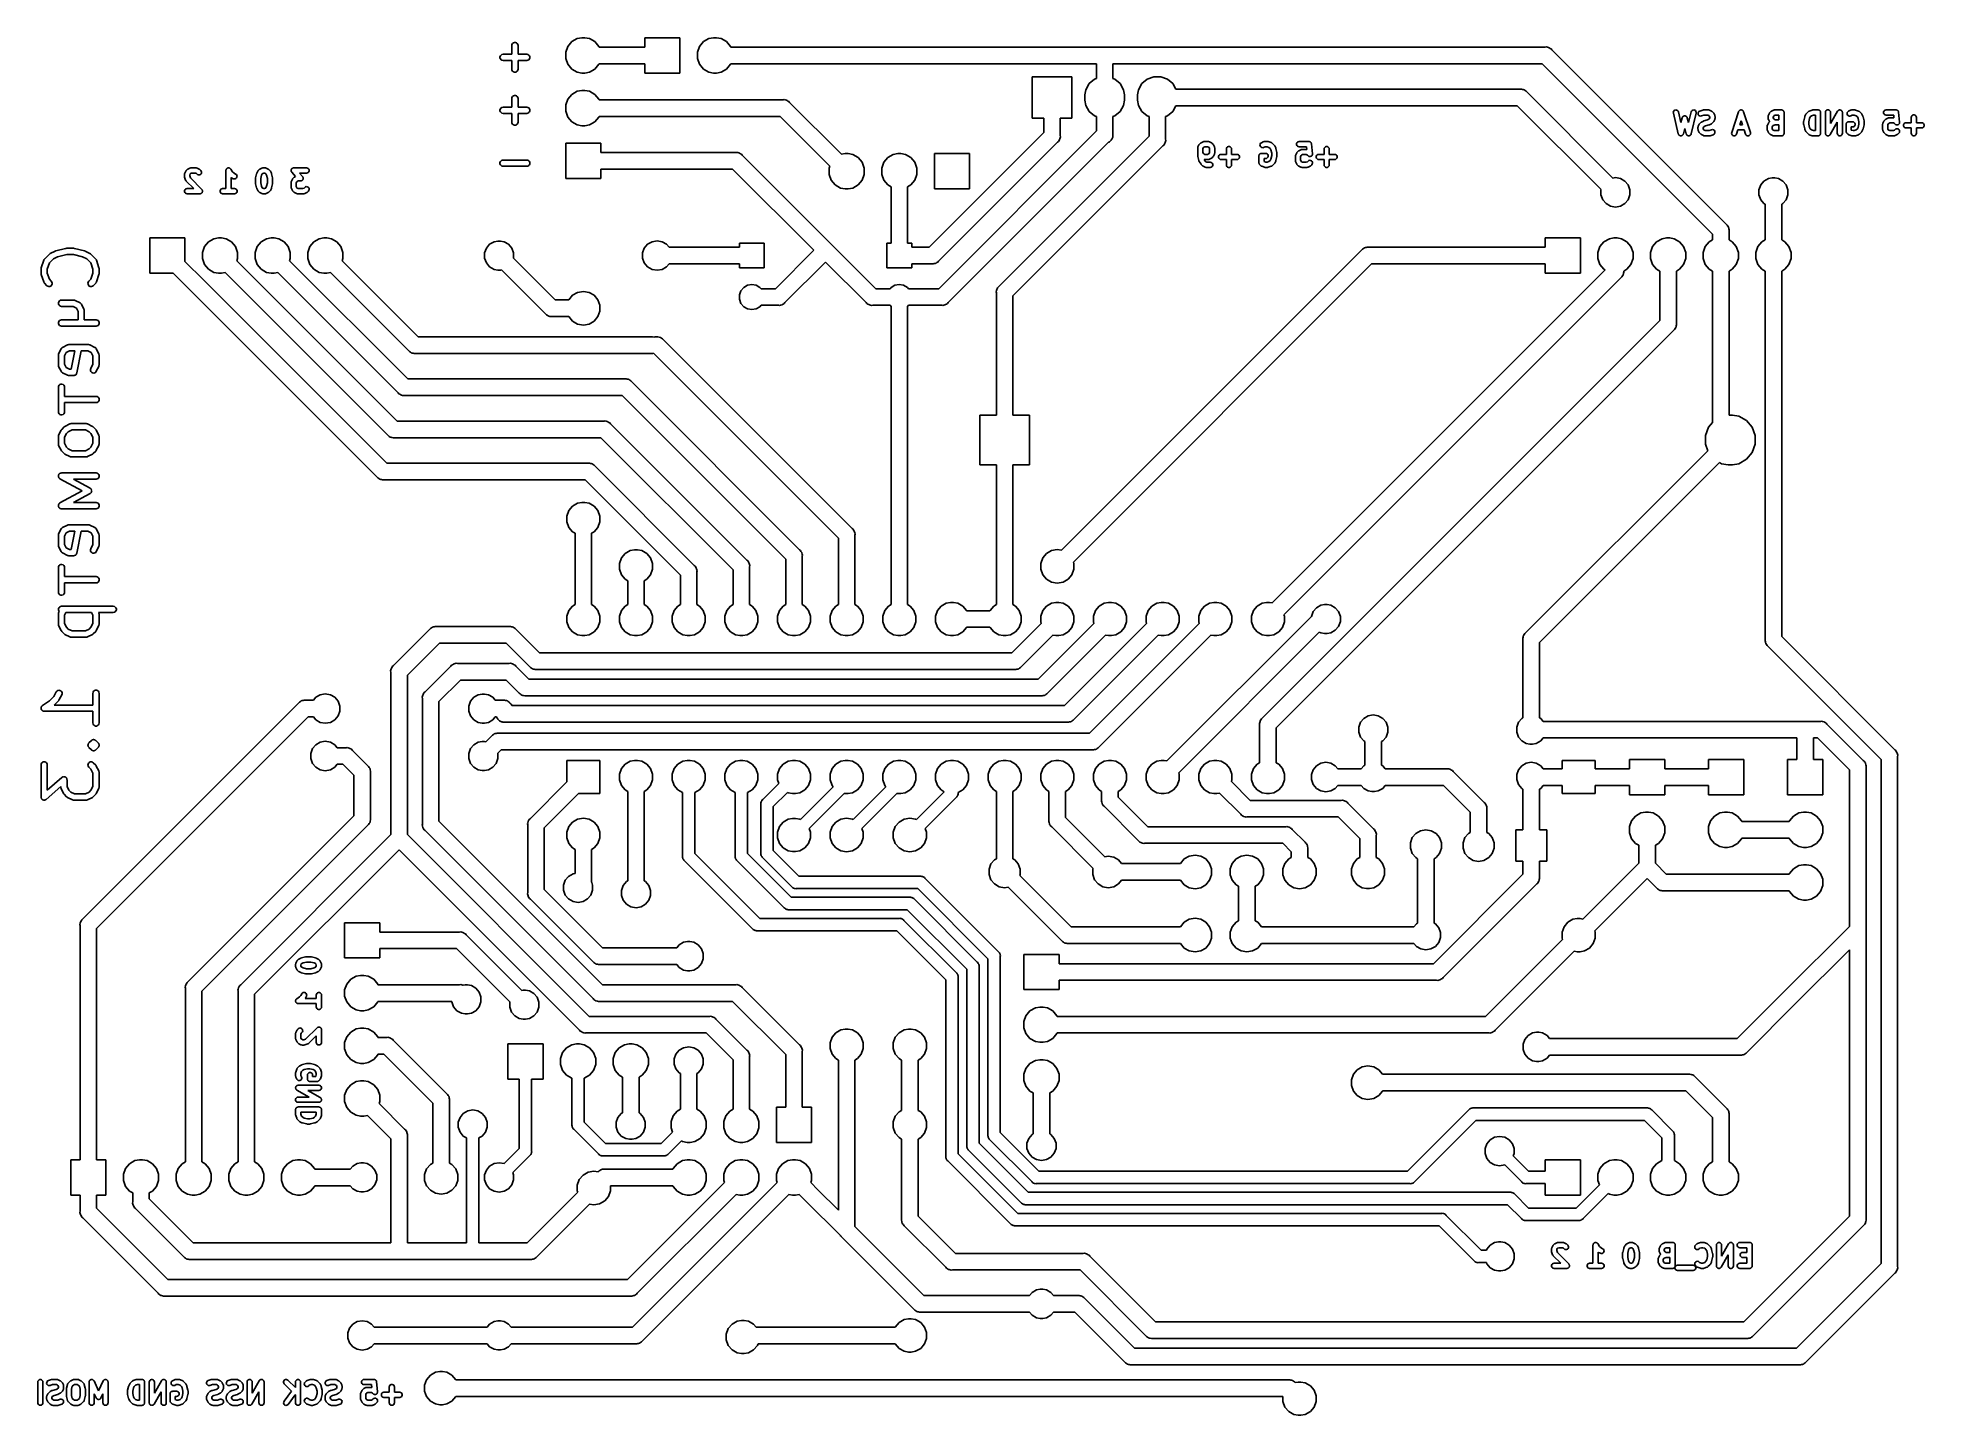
# Model space of a CAD drawing. Extents: x 19.4 to 110.4, y -83.9 to -17.4.
import ezdxf

# ---------------------------------------------------------------- set-up
doc = ezdxf.new("R2010")
doc.units = 0
doc.header["$MEASUREMENT"] = 0
doc.layers.add('BLACK', color=7, linetype='CONTINUOUS')

msp = doc.modelspace()

# ---------------------------------------------------------------- linework, layer by layer
at = {"layer": 'BLACK', "linetype": 'CONTINUOUS'}
for p, q in [((42.268, -17.8137), (42.277, -17.7624)), ((42.268, -18.2351), (42.268, -17.8137)), ((42.277, -17.7624), (42.3031, -17.7173)), ((42.3031, -17.7173), (42.343, -17.6838)), ((42.343, -17.6838), (42.392, -17.666)), ((42.392, -17.666), (42.444, -17.666)), ((42.444, -17.666), (42.493, -17.6838)), ((42.493, -17.6838), (42.5329, -17.7173)), ((42.5329, -17.7173), (42.559, -17.7624)), ((42.559, -17.7624), (42.568, -17.8137)), ((42.568, -17.8137), (42.568, -18.2351)), ((44.87, -18.1381), (44.9725, -17.8564)), ((44.87, -18.4379), (44.87, -18.1381)), ((44.9725, -17.8564), (45.1652, -17.6268)), ((45.1652, -17.6268), (45.4248, -17.4769)), ((45.4248, -17.4769), (45.6456, -17.438)), ((45.6456, -17.438), (45.7944, -17.438)), ((45.7944, -17.438), (46.0152, -17.4769)), ((46.0152, -17.4769), (46.2748, -17.6268)), ((46.2748, -17.6268), (46.4675, -17.8564)), ((46.4675, -17.8564), (46.479, -17.888)), ((46.479, -17.888), (48.68, -17.888)), ((48.68, -17.888), (48.68, -17.438)), ((48.68, -17.438), (50.38, -17.438)), ((50.38, -17.438), (50.38, -19.138)), ((51.22, -18.1381), (51.3225, -17.8564)), ((51.22, -18.4379), (51.22, -18.1381)), ((51.3225, -17.8564), (51.5152, -17.6268)), ((51.5152, -17.6268), (51.7748, -17.4769)), ((51.7748, -17.4769), (51.9956, -17.438)), ((51.9956, -17.438), (52.1444, -17.438)), ((52.1444, -17.438), (52.3652, -17.4769)), ((52.3652, -17.4769), (52.6248, -17.6268)), ((52.6248, -17.6268), (52.8175, -17.8564)), ((52.8175, -17.8564), (52.829, -17.888)), ((52.829, -17.888), (92.1166, -17.888)), ((92.1166, -17.888), (92.1695, -17.8834)), ((92.1695, -17.8834), (92.2207, -17.8971)), ((92.2207, -17.8971), (92.273, -17.9063)), ((92.273, -17.9063), (92.2885, -17.9153)), ((92.2885, -17.9153), (92.3057, -17.9199)), ((92.3057, -17.9199), (92.3492, -17.9503)), ((92.3492, -17.9503), (92.3952, -17.9769)), ((92.3952, -17.9769), (92.4293, -18.0175)), ((92.4293, -18.0175), (100.854, -26.4427)), ((41.6989, -18.3591), (41.7167, -18.3101)), ((41.6989, -18.4112), (41.6989, -18.3591)), ((41.7167, -18.4601), (41.6989, -18.4112)), ((41.7167, -18.3101), (41.7502, -18.2702)), ((41.7502, -18.5), (41.7167, -18.4601)), ((41.7502, -18.2702), (41.7953, -18.2442)), ((41.7953, -18.5261), (41.7502, -18.5)), ((41.7953, -18.2442), (41.8466, -18.2351)), ((41.8466, -18.5351), (41.7953, -18.5261)), ((41.8466, -18.2351), (42.268, -18.2351)), ((42.268, -18.5351), (41.8466, -18.5351)), ((42.268, -18.9566), (42.268, -18.5351)), ((42.277, -19.0079), (42.268, -18.9566)), ((42.3031, -19.053), (42.277, -19.0079)), ((42.343, -19.0865), (42.3031, -19.053)), ((42.392, -19.1043), (42.343, -19.0865)), ((42.444, -19.1043), (42.392, -19.1043)), ((42.493, -19.0865), (42.444, -19.1043)), ((42.5329, -19.053), (42.493, -19.0865)), ((42.559, -19.0079), (42.5329, -19.053)), ((42.568, -18.9566), (42.559, -19.0079)), ((42.568, -18.2351), (42.9894, -18.2351)), ((42.9894, -18.5351), (42.568, -18.5351)), ((42.568, -18.5351), (42.568, -18.9566)), ((42.9894, -18.2351), (43.0407, -18.2442)), ((43.0407, -18.5261), (42.9894, -18.5351)), ((43.0407, -18.2442), (43.0858, -18.2702)), ((43.0858, -18.5), (43.0407, -18.5261)), ((43.0858, -18.2702), (43.1193, -18.3101)), ((43.1193, -18.4601), (43.0858, -18.5)), ((43.1193, -18.3101), (43.1371, -18.3591)), ((43.1371, -18.4112), (43.1193, -18.4601)), ((43.1371, -18.3591), (43.1371, -18.4112)), ((44.9725, -18.7196), (44.87, -18.4379)), ((45.1652, -18.9492), (44.9725, -18.7196)), ((45.4248, -19.0991), (45.1652, -18.9492)), ((45.6456, -19.138), (45.4248, -19.0991)), ((46.0152, -19.0991), (45.7944, -19.138)), ((46.2748, -18.9492), (46.0152, -19.0991)), ((46.4675, -18.7196), (46.2748, -18.9492)), ((46.479, -18.688), (46.4675, -18.7196)), ((48.68, -18.688), (46.479, -18.688)), ((48.68, -19.138), (48.68, -18.688)), ((51.3225, -18.7196), (51.22, -18.4379)), ((51.5152, -18.9492), (51.3225, -18.7196)), ((51.7748, -19.0991), (51.5152, -18.9492)), ((51.9956, -19.138), (51.7748, -19.0991)), ((52.3652, -19.0991), (52.1444, -19.138)), ((52.6248, -18.9492), (52.3652, -19.0991)), ((52.8175, -18.7196), (52.6248, -18.9492)), ((52.829, -18.688), (52.8175, -18.7196)), ((70.466, -18.688), (52.829, -18.688)), ((70.466, -19.085), (70.466, -18.688)), ((70.466, -19.4045), (70.466, -19.085)), ((70.466, -19.085), (70.466, -19.085)), ((91.9684, -18.688), (71.266, -18.688)), ((71.266, -18.688), (71.266, -19.4045)), ((100.184, -26.9036), (91.9684, -18.688)), ((45.1652, -20.1668), (45.4248, -20.0169)), ((45.4248, -20.0169), (45.6456, -19.978)), ((45.7944, -19.138), (45.6456, -19.138)), ((45.6456, -19.978), (45.7944, -19.978)), ((45.7944, -19.978), (46.0152, -20.0169)), ((46.0152, -20.0169), (46.2748, -20.1668)), ((50.38, -19.138), (48.68, -19.138)), ((52.1444, -19.138), (51.9956, -19.138)), ((67.3735, -21.32), (67.3735, -19.32)), ((67.3735, -19.32), (69.2785, -19.32)), ((69.2785, -19.32), (69.2785, -21.32)), ((69.9135, -20.1892), (69.9571, -19.9417)), ((69.9571, -19.9417), (70.1251, -19.6508)), ((70.1251, -19.6508), (70.3824, -19.4349)), ((70.3824, -19.4349), (70.466, -19.4045)), ((71.266, -19.4045), (71.3496, -19.4349)), ((71.3496, -19.4349), (71.6069, -19.6508)), ((71.6069, -19.6508), (71.7749, -19.9417)), ((71.7749, -19.9417), (71.8185, -20.1892)), ((72.4535, -20.1892), (72.4971, -19.9417)), ((72.4971, -19.9417), (72.6651, -19.6508)), ((72.6651, -19.6508), (72.9224, -19.4349)), ((72.9224, -19.4349), (73.238, -19.32)), ((73.238, -19.32), (73.5739, -19.32)), ((73.5739, -19.32), (73.8896, -19.4349)), ((73.8896, -19.4349), (74.1469, -19.6508)), ((74.1469, -19.6508), (74.3023, -19.92)), ((74.3023, -19.92), (90.9145, -19.92)), ((90.9145, -19.92), (90.9674, -19.9154)), ((90.9674, -19.9154), (91.0186, -19.9291)), ((91.0186, -19.9291), (91.0709, -19.9383)), ((91.0709, -19.9383), (91.0864, -19.9473)), ((91.0864, -19.9473), (91.1037, -19.9519)), ((91.1037, -19.9519), (91.1471, -19.9823)), ((91.1471, -19.9823), (91.1931, -20.0089)), ((91.1931, -20.0089), (91.2272, -20.0495)), ((41.6989, -20.9091), (41.7167, -20.8601)), ((41.6989, -20.9612), (41.6989, -20.9091)), ((41.7167, -20.8601), (41.7502, -20.8202)), ((41.7502, -20.8202), (41.7953, -20.7942)), ((41.7953, -20.7942), (41.8466, -20.7851)), ((41.8466, -20.7851), (42.268, -20.7851)), ((42.268, -20.3637), (42.277, -20.3124)), ((42.268, -20.7851), (42.268, -20.3637)), ((42.277, -20.3124), (42.3031, -20.2673)), ((42.3031, -20.2673), (42.343, -20.2338)), ((42.343, -20.2338), (42.392, -20.216)), ((42.392, -20.216), (42.444, -20.216)), ((42.444, -20.216), (42.493, -20.2338)), ((42.493, -20.2338), (42.5329, -20.2673)), ((42.5329, -20.2673), (42.559, -20.3124)), ((42.559, -20.3124), (42.568, -20.3637)), ((42.568, -20.3637), (42.568, -20.7851)), ((42.568, -20.7851), (42.9894, -20.7851)), ((42.9894, -20.7851), (43.0407, -20.7942)), ((43.0407, -20.7942), (43.0858, -20.8202)), ((43.0858, -20.8202), (43.1193, -20.8601)), ((43.1193, -20.8601), (43.1371, -20.9091)), ((43.1371, -20.9091), (43.1371, -20.9612)), ((44.87, -20.6781), (44.9725, -20.3964)), ((44.87, -20.9779), (44.87, -20.6781)), ((44.9725, -20.3964), (45.1652, -20.1668)), ((46.2748, -20.1668), (46.4675, -20.3964)), ((46.4675, -20.3964), (46.479, -20.428)), ((46.479, -20.428), (55.3545, -20.428)), ((55.3545, -20.428), (55.4074, -20.4234)), ((55.4074, -20.4234), (55.4586, -20.4371)), ((55.4586, -20.4371), (55.5109, -20.4463)), ((55.5109, -20.4463), (55.5264, -20.4553)), ((55.5264, -20.4553), (55.5437, -20.4599)), ((55.5437, -20.4599), (55.5871, -20.4903)), ((55.5871, -20.4903), (55.6331, -20.5169)), ((55.6331, -20.5169), (55.6672, -20.5575)), ((55.6672, -20.5575), (58.1672, -23.0575)), ((69.9135, -20.4508), (69.9135, -20.1892)), ((69.9571, -20.6983), (69.9135, -20.4508)), ((70.1251, -20.9892), (69.9571, -20.6983)), ((71.7749, -20.6983), (71.6069, -20.9892)), ((71.8185, -20.4508), (71.7749, -20.6983)), ((71.8185, -20.1892), (71.8185, -20.4508)), ((72.4535, -20.4508), (72.4535, -20.1892)), ((72.4971, -20.6983), (72.4535, -20.4508)), ((72.6651, -20.9892), (72.4971, -20.6983)), ((74.3023, -20.72), (74.1469, -20.9892)), ((90.7663, -20.72), (74.3023, -20.72)), ((94.8069, -24.7606), (90.7663, -20.72)), ((91.2272, -20.0495), (95.3806, -24.203)), ((98.3319, -20.9515), (98.3682, -20.9277)), ((98.3682, -20.9277), (98.4104, -20.9176)), ((98.4104, -20.9176), (98.4535, -20.9226)), ((98.4535, -20.9226), (98.4924, -20.942)), ((99.2004, -20.942), (99.2392, -20.9226)), ((99.2392, -20.9226), (99.2823, -20.9176)), ((99.2823, -20.9176), (99.3246, -20.9277)), ((99.3246, -20.9277), (99.3608, -20.9515)), ((99.5688, -20.9714), (99.7116, -20.9238)), ((99.7116, -20.9238), (99.7314, -20.9209)), ((99.7314, -20.9209), (99.7511, -20.9174)), ((99.7511, -20.9174), (99.9892, -20.9174)), ((99.9892, -20.9174), (99.9963, -20.9186)), ((99.9963, -20.9186), (100.004, -20.9182)), ((100.004, -20.9182), (100.018, -20.9224)), ((100.018, -20.9224), (100.032, -20.9249)), ((100.032, -20.9249), (100.038, -20.9285)), ((100.038, -20.9285), (100.045, -20.9306)), ((101.501, -20.9325), (101.519, -20.9267)), ((101.519, -20.9267), (101.536, -20.9199)), ((101.536, -20.9199), (101.539, -20.9198)), ((101.539, -20.9198), (101.542, -20.9187)), ((101.542, -20.9187), (101.561, -20.9192)), ((101.561, -20.9192), (101.579, -20.9187)), ((101.579, -20.9187), (101.582, -20.9198)), ((101.582, -20.9198), (101.586, -20.9199)), ((101.586, -20.9199), (101.603, -20.9267)), ((101.603, -20.9267), (101.62, -20.9325)), ((103.124, -20.9306), (103.131, -20.9285)), ((103.131, -20.9285), (103.137, -20.9249)), ((103.137, -20.9249), (103.151, -20.9224)), ((103.151, -20.9224), (103.165, -20.9182)), ((103.165, -20.9182), (103.173, -20.9186)), ((103.173, -20.9186), (103.18, -20.9174)), ((103.18, -20.9174), (103.513, -20.9174)), ((103.513, -20.9174), (103.524, -20.9193)), ((103.524, -20.9193), (103.535, -20.9193)), ((103.535, -20.9193), (103.545, -20.923)), ((103.545, -20.923), (103.556, -20.9249)), ((103.556, -20.9249), (103.565, -20.9304)), ((104.854, -20.9714), (104.997, -20.9238)), ((104.997, -20.9238), (105.017, -20.9209)), ((105.017, -20.9209), (105.037, -20.9174)), ((105.037, -20.9174), (105.275, -20.9174)), ((105.275, -20.9174), (105.286, -20.9193)), ((105.286, -20.9193), (105.297, -20.9193)), ((105.297, -20.9193), (105.307, -20.923)), ((105.307, -20.923), (105.318, -20.9249)), ((105.318, -20.9249), (105.327, -20.9304)), ((105.689, -20.9341), (105.729, -20.9193)), ((105.729, -20.9193), (105.773, -20.9193)), ((105.773, -20.9193), (105.814, -20.9341)), ((106.27, -20.9305), (106.279, -20.9251)), ((106.279, -20.9251), (106.29, -20.9231)), ((106.29, -20.9231), (106.301, -20.9193)), ((106.301, -20.9193), (106.312, -20.9193)), ((106.312, -20.9193), (106.322, -20.9174)), ((106.322, -20.9174), (106.333, -20.9193)), ((106.333, -20.9193), (106.344, -20.9193)), ((106.344, -20.9193), (106.354, -20.9229)), ((106.354, -20.9229), (106.365, -20.9247)), ((106.365, -20.9247), (106.375, -20.9303)), ((106.838, -20.9306), (106.845, -20.9285)), ((106.845, -20.9285), (106.851, -20.9249)), ((106.851, -20.9249), (106.866, -20.9224)), ((106.866, -20.9224), (106.88, -20.9182)), ((106.88, -20.9182), (106.887, -20.9186)), ((106.887, -20.9186), (106.894, -20.9174)), ((106.894, -20.9174), (107.037, -20.9174)), ((107.037, -20.9174), (107.057, -20.9209)), ((107.057, -20.9209), (107.076, -20.9238)), ((107.076, -20.9238), (107.219, -20.9714)), ((108.48, -20.9466), (108.518, -20.9249)), ((108.518, -20.9249), (108.561, -20.9174)), ((108.561, -20.9174), (109.037, -20.9174)), ((109.037, -20.9174), (109.042, -20.9182)), ((109.042, -20.9182), (109.046, -20.9177)), ((109.046, -20.9177), (109.063, -20.9219)), ((109.063, -20.9219), (109.08, -20.9249)), ((109.08, -20.9249), (109.084, -20.9273)), ((109.084, -20.9273), (109.088, -20.9284)), ((109.088, -20.9284), (109.102, -20.9381)), ((41.7167, -21.0101), (41.6989, -20.9612)), ((41.7502, -21.05), (41.7167, -21.0101)), ((41.7953, -21.0761), (41.7502, -21.05)), ((41.8466, -21.0851), (41.7953, -21.0761)), ((42.268, -21.0851), (41.8466, -21.0851)), ((42.268, -21.5066), (42.268, -21.0851)), ((42.277, -21.5579), (42.268, -21.5066)), ((42.3031, -21.603), (42.277, -21.5579)), ((42.343, -21.6365), (42.3031, -21.603)), ((42.392, -21.6543), (42.343, -21.6365)), ((42.444, -21.6543), (42.392, -21.6543)), ((42.493, -21.6365), (42.444, -21.6543)), ((42.5329, -21.603), (42.493, -21.6365)), ((42.559, -21.5579), (42.5329, -21.603)), ((42.568, -21.5066), (42.559, -21.5579)), ((42.9894, -21.0851), (42.568, -21.0851)), ((42.568, -21.0851), (42.568, -21.5066)), ((43.0407, -21.0761), (42.9894, -21.0851)), ((43.0858, -21.05), (43.0407, -21.0761)), ((43.1193, -21.0101), (43.0858, -21.05)), ((43.1371, -20.9612), (43.1193, -21.0101)), ((44.9725, -21.2596), (44.87, -20.9779)), ((45.1652, -21.4892), (44.9725, -21.2596)), ((45.4248, -21.6391), (45.1652, -21.4892)), ((45.6456, -21.678), (45.4248, -21.6391)), ((45.7944, -21.678), (45.6456, -21.678)), ((46.0152, -21.6391), (45.7944, -21.678)), ((46.2748, -21.4892), (46.0152, -21.6391)), ((46.4675, -21.2596), (46.2748, -21.4892)), ((46.479, -21.228), (46.4675, -21.2596)), ((55.2063, -21.228), (46.479, -21.228)), ((57.6059, -23.6276), (55.2063, -21.228)), ((67.926, -21.32), (67.3735, -21.32)), ((67.926, -22.0083), (67.926, -21.32)), ((69.2785, -21.32), (68.726, -21.32)), ((68.726, -21.32), (68.726, -22.1566)), ((70.3824, -21.2051), (70.1251, -20.9892)), ((70.466, -21.2355), (70.3824, -21.2051)), ((70.466, -21.9323), (70.466, -21.2355)), ((71.3496, -21.2051), (71.266, -21.2355)), ((71.266, -21.2355), (71.266, -22.155)), ((71.6069, -20.9892), (71.3496, -21.2051)), ((72.9224, -21.2051), (72.6651, -20.9892)), ((73.006, -21.2355), (72.9224, -21.2051)), ((73.006, -22.1863), (73.006, -21.2355)), ((73.8896, -21.2051), (73.806, -21.2355)), ((73.806, -21.2355), (73.806, -22.3345)), ((74.1469, -20.9892), (73.8896, -21.2051)), ((98.2936, -21.028), (98.306, -20.9864)), ((98.2962, -21.0713), (98.2936, -21.028)), ((98.5343, -22.0713), (98.2962, -21.0713)), ((98.306, -20.9864), (98.3319, -20.9515)), ((98.4924, -20.942), (98.5222, -20.9736)), ((98.5222, -20.9736), (98.5394, -21.0134)), ((98.5394, -21.0134), (98.6628, -21.5315)), ((98.6628, -21.5315), (98.7256, -21.2959)), ((98.7256, -21.2959), (98.7303, -21.2858)), ((98.7303, -21.2858), (98.7332, -21.2751)), ((98.7332, -21.2751), (98.7394, -21.2663)), ((98.7394, -21.2663), (98.7439, -21.2565)), ((98.7439, -21.2565), (98.7517, -21.2487)), ((98.7517, -21.2487), (98.7581, -21.2396)), ((98.7581, -21.2396), (98.7669, -21.2334)), ((98.7669, -21.2334), (98.7746, -21.2258)), ((98.7746, -21.2258), (98.7846, -21.2211)), ((98.8464, -21.8132), (98.7767, -22.0746)), ((98.7846, -21.2211), (98.7937, -21.2147)), ((98.7937, -21.2147), (98.8041, -21.212)), ((98.8041, -21.212), (98.8139, -21.2074)), ((98.8139, -21.2074), (98.8249, -21.2064)), ((98.8249, -21.2064), (98.8356, -21.2036)), ((98.8356, -21.2036), (98.8464, -21.2045)), ((98.8464, -21.2045), (98.8571, -21.2036)), ((98.9161, -22.0746), (98.8464, -21.8132)), ((98.8571, -21.2036), (98.8678, -21.2064)), ((98.8678, -21.2064), (98.8789, -21.2074)), ((98.8789, -21.2074), (98.8886, -21.212)), ((98.8886, -21.212), (98.8991, -21.2147)), ((98.8991, -21.2147), (98.9082, -21.2211)), ((98.9082, -21.2211), (98.9182, -21.2258)), ((98.9182, -21.2258), (98.9258, -21.2334)), ((98.9258, -21.2334), (98.9347, -21.2396)), ((98.9347, -21.2396), (98.941, -21.2487)), ((98.941, -21.2487), (98.9489, -21.2565)), ((98.9489, -21.2565), (98.9534, -21.2663)), ((98.9534, -21.2663), (98.9596, -21.2751)), ((98.9596, -21.2751), (98.9625, -21.2858)), ((98.9625, -21.2858), (98.9672, -21.2959)), ((98.9672, -21.2959), (99.03, -21.5315)), ((99.03, -21.5315), (99.1534, -21.0134)), ((99.1534, -21.0134), (99.1706, -20.9736)), ((99.3966, -21.0713), (99.1585, -22.0713)), ((99.1706, -20.9736), (99.2004, -20.942)), ((99.3608, -20.9515), (99.3867, -20.9864)), ((99.3867, -20.9864), (99.3991, -21.028)), ((99.3991, -21.028), (99.3966, -21.0713)), ((99.4833, -21.7567), (99.4845, -21.7496)), ((99.4833, -21.8519), (99.4833, -21.7567)), ((99.4841, -21.7424), (99.4883, -21.7283)), ((99.4845, -21.7496), (99.4841, -21.7424)), ((99.4846, -21.1083), (99.4858, -21.0649)), ((99.4984, -21.1495), (99.4846, -21.1083)), ((99.4858, -21.0649), (99.5018, -21.0246)), ((99.4883, -21.7283), (99.4908, -21.7139)), ((99.4908, -21.7139), (99.4944, -21.7077)), ((99.4944, -21.7077), (99.4965, -21.7008)), ((99.4965, -21.7008), (99.5441, -21.6055)), ((99.5254, -21.1835), (99.4984, -21.1495)), ((99.5018, -21.0246), (99.5306, -20.9921)), ((99.5623, -21.2063), (99.5254, -21.1835)), ((99.5306, -20.9921), (99.5688, -20.9714)), ((99.5441, -21.6055), (99.556, -21.5894)), ((99.556, -21.5894), (99.5675, -21.573)), ((99.6049, -21.215), (99.5623, -21.2063)), ((99.5675, -21.573), (99.6151, -21.5254)), ((99.6478, -21.2086), (99.6049, -21.215)), ((99.6151, -21.5254), (99.6316, -21.5139)), ((99.6316, -21.5139), (99.6476, -21.502)), ((99.6476, -21.502), (99.7429, -21.4544)), ((99.7714, -21.1674), (99.6478, -21.2086)), ((99.7586, -21.7355), (99.7333, -21.7862)), ((99.7333, -21.7862), (99.7333, -21.8224)), ((99.7333, -21.8224), (99.7586, -21.8731)), ((99.7429, -21.4544), (99.756, -21.4505)), ((99.756, -21.4505), (99.7684, -21.4449)), ((99.7776, -21.7165), (99.7586, -21.7355)), ((99.7684, -21.4449), (99.9456, -21.4006)), ((99.9597, -21.1674), (99.7714, -21.1674)), ((99.8424, -21.6841), (99.7776, -21.7165)), ((100.02, -21.6398), (99.8424, -21.6841)), ((99.9456, -21.4006), (100.01, -21.3682)), ((100.01, -21.1927), (99.9597, -21.1674)), ((100.029, -21.2117), (100.01, -21.1927)), ((100.01, -21.3682), (100.029, -21.3493)), ((100.032, -21.6343), (100.02, -21.6398)), ((100.055, -21.2624), (100.029, -21.2117)), ((100.029, -21.3493), (100.055, -21.2986)), ((100.045, -21.6304), (100.032, -21.6343)), ((100.045, -20.9306), (100.14, -20.9782)), ((100.14, -21.5828), (100.045, -21.6304)), ((100.055, -21.2986), (100.055, -21.2624)), ((100.14, -20.9782), (100.156, -20.9901)), ((100.156, -21.5708), (100.14, -21.5828)), ((100.156, -20.9901), (100.173, -21.0016)), ((100.173, -21.5593), (100.156, -21.5708)), ((100.173, -21.0016), (100.22, -21.0492)), ((100.22, -21.5117), (100.173, -21.5593)), ((100.22, -21.0492), (100.232, -21.0656)), ((100.232, -21.4953), (100.22, -21.5117)), ((100.232, -21.0656), (100.244, -21.0817)), ((100.244, -21.4792), (100.232, -21.4953)), ((100.244, -21.0817), (100.292, -21.177)), ((100.292, -21.384), (100.244, -21.4792)), ((100.292, -21.177), (100.294, -21.1839)), ((100.294, -21.3771), (100.292, -21.384)), ((100.294, -21.1839), (100.297, -21.1901)), ((100.297, -21.3708), (100.294, -21.3771)), ((100.297, -21.1901), (100.3, -21.2045)), ((100.3, -21.3564), (100.297, -21.3708)), ((100.3, -21.2045), (100.304, -21.2186)), ((100.304, -21.3424), (100.3, -21.3564)), ((100.304, -21.2186), (100.303, -21.2258)), ((100.303, -21.2258), (100.305, -21.2329)), ((100.305, -21.3281), (100.303, -21.3352)), ((100.303, -21.3352), (100.304, -21.3424)), ((100.305, -21.2329), (100.305, -21.3281)), ((101.109, -22.0029), (101.442, -21.0029)), ((101.442, -21.0029), (101.444, -20.9998)), ((101.444, -20.9964), (101.454, -20.9808)), ((101.444, -20.9998), (101.444, -20.9964)), ((101.454, -20.9808), (101.463, -20.9647)), ((101.463, -20.9647), (101.465, -20.9624)), ((101.465, -20.9624), (101.467, -20.9594)), ((101.467, -20.9594), (101.482, -20.948)), ((101.482, -20.948), (101.495, -20.9359)), ((101.495, -20.9359), (101.498, -20.9346)), ((101.561, -21.4377), (101.496, -21.6317)), ((101.496, -21.6317), (101.625, -21.6317)), ((101.498, -20.9346), (101.501, -20.9325)), ((101.625, -21.6317), (101.561, -21.4377)), ((101.62, -20.9325), (101.623, -20.9346)), ((101.623, -20.9346), (101.626, -20.9359)), ((101.626, -20.9359), (101.64, -20.9481)), ((101.64, -20.9481), (101.654, -20.9594)), ((101.654, -20.9594), (101.656, -20.9624)), ((101.656, -20.9624), (101.659, -20.9647)), ((101.659, -20.9647), (101.667, -20.9808)), ((101.667, -20.9808), (101.677, -20.9964)), ((101.677, -20.9964), (101.678, -20.9998)), ((101.678, -20.9998), (101.679, -21.0029)), ((101.679, -21.0029), (102.013, -22.0029)), ((102.817, -21.6948), (102.822, -21.6807)), ((102.818, -21.702), (102.817, -21.6948)), ((102.817, -21.709), (102.818, -21.702)), ((102.817, -21.8519), (102.817, -21.709)), ((102.822, -21.6807), (102.824, -21.6663)), ((102.824, -21.6663), (102.828, -21.66)), ((102.828, -21.66), (102.83, -21.6531)), ((102.83, -21.6531), (102.877, -21.5579)), ((102.864, -21.2329), (102.865, -21.2258)), ((102.864, -21.3281), (102.864, -21.2329)), ((102.865, -21.3352), (102.864, -21.3281)), ((102.865, -21.2186), (102.869, -21.2045)), ((102.865, -21.2258), (102.865, -21.2186)), ((102.865, -21.3424), (102.865, -21.3352)), ((102.869, -21.3564), (102.865, -21.3424)), ((102.869, -21.2045), (102.872, -21.1901)), ((102.872, -21.3708), (102.869, -21.3564)), ((102.872, -21.1901), (102.875, -21.1839)), ((102.875, -21.3771), (102.872, -21.3708)), ((102.875, -21.1839), (102.877, -21.177)), ((102.877, -21.384), (102.875, -21.3771)), ((102.877, -21.177), (102.925, -21.0817)), ((102.925, -21.4792), (102.877, -21.384)), ((102.877, -21.5579), (102.889, -21.5418)), ((102.889, -21.5418), (102.901, -21.5254)), ((102.901, -21.5254), (102.934, -21.4919)), ((102.925, -21.0817), (102.937, -21.0656)), ((102.934, -21.4919), (102.925, -21.4792)), ((102.937, -21.0656), (102.948, -21.0492)), ((102.948, -21.0492), (102.996, -21.0016)), ((102.996, -21.0016), (103.012, -20.9901)), ((103.012, -20.9901), (103.029, -20.9782)), ((103.029, -20.9782), (103.124, -20.9306)), ((103.092, -21.6879), (103.067, -21.7386)), ((103.067, -21.7386), (103.067, -21.8224)), ((103.067, -21.8224), (103.092, -21.8731)), ((103.104, -21.6754), (103.092, -21.6879)), ((103.2, -21.6436), (103.104, -21.6754)), ((103.14, -21.2117), (103.114, -21.2624)), ((103.114, -21.2624), (103.114, -21.2986)), ((103.114, -21.2986), (103.14, -21.3493)), ((103.159, -21.1927), (103.14, -21.2117)), ((103.14, -21.3493), (103.159, -21.3682)), ((103.209, -21.1674), (103.159, -21.1927)), ((103.159, -21.3682), (103.209, -21.3936)), ((103.388, -21.6436), (103.2, -21.6436)), ((103.388, -21.1674), (103.209, -21.1674)), ((103.209, -21.3936), (103.388, -21.3936)), ((103.388, -21.3936), (103.388, -21.1674)), ((103.388, -21.9174), (103.388, -21.6436)), ((103.565, -20.9304), (103.576, -20.9341)), ((103.576, -20.9341), (103.584, -20.9412)), ((103.584, -20.9412), (103.593, -20.9466)), ((103.593, -20.9466), (103.6, -20.955)), ((103.6, -20.955), (103.609, -20.962)), ((103.609, -20.962), (103.614, -20.9715)), ((103.614, -20.9715), (103.621, -20.9799)), ((103.621, -20.9799), (103.625, -20.9902)), ((103.625, -20.9902), (103.631, -20.9996)), ((103.631, -20.9996), (103.632, -21.0104)), ((103.632, -21.0104), (103.636, -21.0207)), ((103.636, -21.0207), (103.636, -21.0316)), ((103.636, -21.0316), (103.638, -21.0424)), ((103.638, -21.0424), (103.638, -22.0424)), ((104.579, -21.471), (104.581, -21.4559)), ((104.579, -21.6138), (104.579, -21.471)), ((104.581, -21.6289), (104.579, -21.6138)), ((104.581, -21.4559), (104.582, -21.4406)), ((104.582, -21.6441), (104.581, -21.6289)), ((104.582, -21.4406), (104.63, -21.2502)), ((104.63, -21.8346), (104.582, -21.6441)), ((104.63, -21.2502), (104.635, -21.2377)), ((104.635, -21.8471), (104.63, -21.8346)), ((104.635, -21.2377), (104.639, -21.2246)), ((104.639, -21.2246), (104.687, -21.1293)), ((104.687, -21.1293), (104.699, -21.1133)), ((104.699, -21.1133), (104.71, -21.0968)), ((104.71, -21.0968), (104.806, -21.0016)), ((104.806, -21.0016), (104.812, -20.9975)), ((104.812, -20.9975), (104.816, -20.9921)), ((104.816, -20.9921), (104.829, -20.9851)), ((104.829, -20.9851), (104.841, -20.9767)), ((104.869, -21.3241), (104.829, -21.4863)), ((104.829, -21.4863), (104.829, -21.5984)), ((104.829, -21.5984), (104.869, -21.7607)), ((104.841, -20.9767), (104.848, -20.9748)), ((104.848, -20.9748), (104.854, -20.9714)), ((104.901, -21.2593), (104.869, -21.3241)), ((104.869, -21.7607), (104.901, -21.8255)), ((104.962, -21.1993), (104.901, -21.2593)), ((104.901, -21.8255), (104.962, -21.8855)), ((105.057, -21.1674), (104.962, -21.1993)), ((105.15, -21.1674), (105.057, -21.1674)), ((105.15, -21.9174), (105.15, -21.1674)), ((105.327, -20.9304), (105.337, -20.9341)), ((105.337, -20.9341), (105.346, -20.9412)), ((105.346, -20.9412), (105.355, -20.9466)), ((105.355, -20.9466), (105.362, -20.955)), ((105.362, -20.955), (105.371, -20.962)), ((105.371, -20.962), (105.376, -20.9715)), ((105.376, -20.9715), (105.383, -20.9799)), ((105.383, -20.9799), (105.387, -20.9902)), ((105.387, -20.9902), (105.392, -20.9996)), ((105.392, -20.9996), (105.394, -21.0104)), ((105.394, -21.0104), (105.398, -21.0207)), ((105.398, -21.0207), (105.398, -21.0316)), ((105.398, -21.0316), (105.4, -21.0424)), ((105.4, -21.0424), (105.4, -22.0424)), ((105.626, -21.0424), (105.634, -20.9996)), ((105.626, -22.0424), (105.626, -21.0424)), ((105.634, -20.9996), (105.655, -20.962)), ((105.655, -20.962), (105.689, -20.9341)), ((105.814, -20.9341), (105.847, -20.962)), ((105.847, -20.962), (105.869, -20.9996)), ((106.198, -21.5131), (105.86, -22.1044)), ((105.869, -20.9996), (105.876, -21.0424)), ((105.876, -21.5717), (106.214, -20.9804)), ((105.876, -21.0424), (105.876, -21.5717)), ((106.198, -22.0424), (106.198, -21.5131)), ((106.214, -20.9804), (106.221, -20.9717)), ((106.221, -20.9717), (106.227, -20.962)), ((106.227, -20.962), (106.235, -20.9552)), ((106.235, -20.9552), (106.242, -20.947)), ((106.242, -20.947), (106.251, -20.9413)), ((106.251, -20.9413), (106.26, -20.9341)), ((106.26, -20.9341), (106.27, -20.9305)), ((106.375, -20.9303), (106.385, -20.9341)), ((106.385, -20.9341), (106.393, -20.941)), ((106.393, -20.941), (106.402, -20.9463)), ((106.402, -20.9463), (106.41, -20.9548)), ((106.41, -20.9548), (106.418, -20.962)), ((106.418, -20.962), (106.424, -20.9713)), ((106.424, -20.9713), (106.431, -20.9794)), ((106.431, -20.9794), (106.434, -20.9899)), ((106.434, -20.9899), (106.44, -20.9996)), ((106.44, -20.9996), (106.442, -21.0101)), ((106.442, -21.0101), (106.446, -21.0201)), ((106.446, -21.0201), (106.446, -21.0313)), ((106.446, -21.0313), (106.448, -21.0424)), ((106.448, -21.0424), (106.448, -22.0424)), ((106.626, -21.6138), (106.628, -21.603)), ((106.626, -21.9471), (106.626, -21.6138)), ((106.628, -21.5921), (106.632, -21.5818)), ((106.628, -21.603), (106.628, -21.5921)), ((106.632, -21.5818), (106.634, -21.5711)), ((106.634, -21.5711), (106.639, -21.5616)), ((106.639, -21.5616), (106.643, -21.5513)), ((106.643, -21.5513), (106.65, -21.5429)), ((106.65, -21.5429), (106.655, -21.5335)), ((106.655, -21.5335), (106.664, -21.5264)), ((106.664, -21.5264), (106.671, -21.5181)), ((106.671, -21.5181), (106.68, -21.5126)), ((106.674, -21.0825), (106.684, -21.0403)), ((106.679, -21.1256), (106.674, -21.0825)), ((106.698, -21.1645), (106.679, -21.1256)), ((106.68, -21.5126), (106.689, -21.5056)), ((106.684, -21.0403), (106.708, -21.0041)), ((106.689, -21.5056), (106.699, -21.5018)), ((106.73, -21.1943), (106.698, -21.1645)), ((106.699, -21.5018), (106.708, -21.4963)), ((106.708, -21.0041), (106.743, -20.9782)), ((106.708, -21.4963), (106.719, -21.4944)), ((106.719, -21.4944), (106.729, -21.4907)), ((106.729, -21.4907), (106.74, -21.4907)), ((106.77, -21.2116), (106.73, -21.1943)), ((106.74, -21.4907), (106.751, -21.4888)), ((106.743, -20.9782), (106.838, -20.9306)), ((106.751, -21.4888), (106.942, -21.4888)), ((106.813, -21.2142), (106.77, -21.2116)), ((106.855, -21.2018), (106.813, -21.2142)), ((106.924, -21.1674), (106.855, -21.2018)), ((106.942, -21.7388), (106.876, -21.7388)), ((106.876, -21.7388), (106.876, -21.8888)), ((107.017, -21.1674), (106.924, -21.1674)), ((106.942, -21.4888), (106.984, -21.4963)), ((106.984, -21.7313), (106.942, -21.7388)), ((106.984, -21.4963), (107.022, -21.5181)), ((107.022, -21.7096), (106.984, -21.7313)), ((107.112, -21.1993), (107.017, -21.1674)), ((107.022, -21.5181), (107.05, -21.5513)), ((107.05, -21.6763), (107.022, -21.7096)), ((107.05, -21.5513), (107.065, -21.5921)), ((107.065, -21.6355), (107.05, -21.6763)), ((107.065, -21.5921), (107.065, -21.6355)), ((107.172, -21.2593), (107.112, -21.1993)), ((107.112, -21.8855), (107.172, -21.8255)), ((107.205, -21.3241), (107.172, -21.2593)), ((107.172, -21.8255), (107.205, -21.7607)), ((107.245, -21.4863), (107.205, -21.3241)), ((107.205, -21.7607), (107.245, -21.5984)), ((107.219, -20.9714), (107.226, -20.9748)), ((107.226, -20.9748), (107.233, -20.9767)), ((107.233, -20.9767), (107.245, -20.9851)), ((107.245, -20.9851), (107.257, -20.9921)), ((107.245, -21.5984), (107.245, -21.4863)), ((107.257, -20.9921), (107.262, -20.9975)), ((107.262, -20.9975), (107.268, -21.0016)), ((107.268, -21.0016), (107.363, -21.0968)), ((107.363, -21.0968), (107.375, -21.1133)), ((107.375, -21.1133), (107.387, -21.1293)), ((107.387, -21.1293), (107.434, -21.2246)), ((107.434, -21.2246), (107.438, -21.2377)), ((107.438, -21.2377), (107.444, -21.2502)), ((107.444, -21.8346), (107.438, -21.8471)), ((107.444, -21.2502), (107.491, -21.4406)), ((107.491, -21.6441), (107.444, -21.8346)), ((107.491, -21.4406), (107.493, -21.4559)), ((107.493, -21.6289), (107.491, -21.6441)), ((107.493, -21.4559), (107.495, -21.471)), ((107.495, -21.6138), (107.493, -21.6289)), ((107.495, -21.471), (107.495, -21.6138)), ((108.388, -21.6138), (108.389, -21.6067)), ((108.388, -21.8519), (108.388, -21.6138)), ((108.389, -21.5995), (108.393, -21.5855)), ((108.389, -21.6067), (108.389, -21.5995)), ((108.393, -21.5855), (108.396, -21.5711)), ((108.396, -21.5711), (108.399, -21.5648)), ((108.399, -21.5648), (108.401, -21.5579)), ((108.401, -21.5579), (108.449, -21.4627)), ((108.438, -21.0207), (108.452, -20.9799)), ((108.438, -21.0641), (108.438, -21.0207)), ((108.452, -21.1049), (108.438, -21.0641)), ((108.449, -21.4627), (108.461, -21.4466)), ((108.452, -20.9799), (108.48, -20.9466)), ((108.48, -21.1381), (108.452, -21.1049)), ((108.461, -21.4466), (108.472, -21.4302)), ((108.472, -21.4302), (108.52, -21.3826)), ((108.518, -21.1598), (108.48, -21.1381)), ((108.561, -21.1674), (108.518, -21.1598)), ((108.52, -21.3826), (108.536, -21.3711)), ((108.536, -21.3711), (108.552, -21.3591)), ((108.552, -21.3591), (108.648, -21.3115)), ((108.924, -21.1674), (108.561, -21.1674)), ((108.663, -21.5926), (108.638, -21.6433)), ((108.638, -21.6433), (108.638, -21.8224)), ((108.638, -21.8224), (108.663, -21.8731)), ((108.648, -21.3115), (108.655, -21.3095)), ((108.655, -21.3095), (108.661, -21.3059)), ((108.661, -21.3059), (108.675, -21.3033)), ((108.682, -21.5737), (108.663, -21.5926)), ((108.675, -21.3033), (108.689, -21.2992)), ((108.733, -21.5483), (108.682, -21.5737)), ((108.689, -21.2992), (108.696, -21.2996)), ((108.696, -21.2996), (108.704, -21.2983)), ((108.704, -21.2983), (108.937, -21.2983)), ((108.912, -21.5483), (108.733, -21.5483)), ((108.963, -21.5737), (108.912, -21.5483)), ((108.937, -21.2983), (108.924, -21.1674)), ((108.996, -21.607), (108.963, -21.5737)), ((108.997, -21.6074), (108.996, -21.607)), ((108.996, -21.8588), (109.032, -21.8339)), ((108.997, -21.608), (108.997, -21.6074)), ((109.014, -21.6198), (108.997, -21.608)), ((109.032, -21.6319), (109.014, -21.6198)), ((109.032, -21.6321), (109.032, -21.6319)), ((109.033, -21.6325), (109.032, -21.6321)), ((109.032, -21.8339), (109.074, -21.8226)), ((109.053, -21.6377), (109.033, -21.6325)), ((109.074, -21.6431), (109.053, -21.6377)), ((109.075, -21.6432), (109.074, -21.643)), ((109.074, -21.643), (109.074, -21.6431)), ((109.074, -21.8226), (109.117, -21.8264)), ((109.096, -21.6411), (109.075, -21.6432)), ((109.117, -21.6393), (109.096, -21.6411)), ((109.102, -20.9381), (109.117, -20.9466)), ((109.117, -20.9466), (109.12, -20.9502)), ((109.118, -21.639), (109.117, -21.6393)), ((109.117, -21.8264), (109.156, -21.8447)), ((109.137, -21.6298), (109.118, -21.6389)), ((109.118, -21.6389), (109.118, -21.639)), ((109.12, -20.9502), (109.124, -20.9529)), ((109.124, -20.9529), (109.134, -20.9668)), ((109.134, -20.9668), (109.145, -20.9799)), ((109.156, -21.621), (109.137, -21.6298)), ((109.145, -20.9799), (109.147, -20.9843)), ((109.147, -20.9843), (109.149, -20.9882)), ((109.149, -20.9882), (109.154, -21.0046)), ((109.154, -21.0046), (109.16, -21.0207)), ((109.157, -21.6204), (109.156, -21.621)), ((109.172, -21.6051), (109.157, -21.6201)), ((109.157, -21.6201), (109.157, -21.6204)), ((109.16, -21.0207), (109.16, -21.0254)), ((109.16, -21.0254), (109.161, -21.0299)), ((109.161, -21.0299), (109.209, -21.5061)), ((109.187, -21.5903), (109.172, -21.6051)), ((109.188, -21.589), (109.187, -21.5896)), ((109.187, -21.5896), (109.187, -21.5903)), ((109.196, -21.5698), (109.188, -21.589)), ((109.205, -21.5509), (109.196, -21.5698)), ((109.206, -21.5494), (109.205, -21.5501)), ((109.205, -21.5501), (109.205, -21.5509)), ((109.207, -21.5285), (109.206, -21.5494)), ((109.209, -21.5077), (109.207, -21.5285)), ((109.209, -21.5061), (109.209, -21.5069)), ((109.209, -21.5069), (109.209, -21.5077)), ((109.39, -21.6397), (109.405, -21.5989)), ((109.39, -21.6831), (109.39, -21.6397)), ((109.405, -21.7239), (109.39, -21.6831)), ((109.405, -21.5989), (109.433, -21.5657)), ((109.433, -21.7572), (109.405, -21.7239)), ((109.433, -21.5657), (109.47, -21.544)), ((109.47, -21.7789), (109.433, -21.7572)), ((109.47, -21.544), (109.513, -21.5364)), ((109.513, -21.7864), (109.47, -21.7789)), ((109.513, -21.5364), (109.769, -21.5364)), ((109.769, -21.7864), (109.513, -21.7864)), ((109.769, -21.2805), (109.777, -21.2377)), ((109.769, -21.5364), (109.769, -21.2805)), ((109.769, -22.0424), (109.769, -21.7864)), ((109.777, -21.2377), (109.798, -21.2001)), ((109.798, -21.2001), (109.831, -21.1722)), ((109.831, -21.1722), (109.872, -21.1574)), ((109.872, -21.1574), (109.916, -21.1574)), ((109.916, -21.1574), (109.956, -21.1722)), ((109.956, -21.1722), (109.99, -21.2001)), ((109.99, -21.2001), (110.011, -21.2377)), ((110.011, -21.2377), (110.019, -21.2805)), ((110.019, -21.2805), (110.019, -21.5364)), ((110.019, -21.5364), (110.275, -21.5364)), ((110.275, -21.7864), (110.019, -21.7864)), ((110.019, -21.7864), (110.019, -22.0424)), ((110.275, -21.5364), (110.318, -21.544)), ((110.318, -21.7789), (110.275, -21.7864)), ((110.318, -21.544), (110.355, -21.5657)), ((110.355, -21.7572), (110.318, -21.7789)), ((110.355, -21.5657), (110.383, -21.5989)), ((110.383, -21.7239), (110.355, -21.7572)), ((110.383, -21.5989), (110.398, -21.6397)), ((110.398, -21.6831), (110.383, -21.7239)), ((110.398, -21.6397), (110.398, -21.6831)), ((44.87, -24.218), (44.87, -22.518)), ((44.87, -22.518), (46.57, -22.518)), ((46.57, -22.518), (46.57, -22.968)), ((62.3943, -27.54), (67.926, -22.0083)), ((68.5965, -22.4692), (62.8552, -28.2105)), ((62.8583, -29.54), (70.466, -21.9323)), ((71.0515, -22.4781), (63.3192, -30.2105)), ((65.7695, -29.4228), (73.006, -22.1863)), ((73.6765, -22.6472), (66.44, -29.8837)), ((68.6371, -22.4351), (68.5965, -22.4692)), ((68.6637, -22.3891), (68.6371, -22.4351)), ((68.6941, -22.3457), (68.6637, -22.3891)), ((68.6987, -22.3284), (68.6941, -22.3457)), ((68.7077, -22.3129), (68.6987, -22.3284)), ((68.7169, -22.2606), (68.7077, -22.3129)), ((68.7306, -22.2094), (68.7169, -22.2606)), ((68.726, -22.1566), (68.7306, -22.2094)), ((71.0691, -22.4718), (71.0515, -22.4781)), ((71.0963, -22.4489), (71.0691, -22.4718)), ((71.1271, -22.4311), (71.0963, -22.4489)), ((71.1499, -22.4039), (71.1271, -22.4311)), ((71.1771, -22.3811), (71.1499, -22.4039)), ((71.1949, -22.3503), (71.1771, -22.3811)), ((71.2178, -22.3231), (71.1949, -22.3503)), ((71.2299, -22.2897), (71.2178, -22.3231)), ((71.2477, -22.2589), (71.2299, -22.2897)), ((71.2538, -22.2239), (71.2477, -22.2589)), ((71.266, -22.1905), (71.2538, -22.2239)), ((71.266, -22.155), (71.266, -22.155)), ((71.266, -22.155), (71.266, -22.1905)), ((73.7171, -22.6131), (73.6765, -22.6472)), ((73.7437, -22.5671), (73.7171, -22.6131)), ((73.7741, -22.5237), (73.7437, -22.5671)), ((73.7787, -22.5064), (73.7741, -22.5237)), ((73.7877, -22.4909), (73.7787, -22.5064)), ((73.7969, -22.4387), (73.7877, -22.4909)), ((73.8106, -22.3874), (73.7969, -22.4387)), ((73.806, -22.3345), (73.8106, -22.3874)), ((75.3539, -22.7426), (75.3581, -22.7285)), ((75.3543, -22.7498), (75.3539, -22.7426)), ((75.3581, -22.7285), (75.3606, -22.7141)), ((75.3606, -22.7141), (75.3642, -22.7079)), ((75.3642, -22.7079), (75.3663, -22.701)), ((75.3663, -22.701), (75.4139, -22.6057)), ((75.4139, -22.6057), (75.4259, -22.5896)), ((75.4259, -22.5896), (75.4373, -22.5732)), ((75.4373, -22.5732), (75.4849, -22.5256)), ((75.4849, -22.5256), (75.5013, -22.5141)), ((75.5013, -22.5141), (75.5174, -22.5022)), ((75.5174, -22.5022), (75.6127, -22.4546)), ((75.6284, -22.7357), (75.6031, -22.7864)), ((75.6127, -22.4546), (75.6196, -22.4525)), ((75.6196, -22.4525), (75.6258, -22.4489)), ((75.6258, -22.4489), (75.6402, -22.4464)), ((75.6474, -22.7167), (75.6284, -22.7357)), ((75.6402, -22.4464), (75.6543, -22.4422)), ((75.6981, -22.6914), (75.6474, -22.7167)), ((75.6543, -22.4422), (75.6615, -22.4426)), ((75.6615, -22.4426), (75.6686, -22.4414)), ((75.6686, -22.4414), (75.859, -22.4414)), ((75.8295, -22.6914), (75.6981, -22.6914)), ((75.8802, -22.7167), (75.8295, -22.6914)), ((75.859, -22.4414), (75.8661, -22.4426)), ((75.8661, -22.4426), (75.8733, -22.4422)), ((75.8733, -22.4422), (75.8874, -22.4464)), ((75.8992, -22.7357), (75.8802, -22.7167)), ((75.8874, -22.4464), (75.9018, -22.4489)), ((75.9245, -22.7864), (75.8992, -22.7357)), ((75.9018, -22.4489), (75.908, -22.4525)), ((75.908, -22.4525), (75.9149, -22.4546)), ((75.9149, -22.4546), (76.0102, -22.5022)), ((76.0102, -22.5022), (76.0263, -22.5141)), ((76.0263, -22.5141), (76.0427, -22.5256)), ((76.0427, -22.5256), (76.0903, -22.5732)), ((76.0903, -22.5732), (76.1018, -22.5896)), ((76.1018, -22.5896), (76.1137, -22.6057)), ((76.1137, -22.6057), (76.1613, -22.701)), ((76.1613, -22.701), (76.1634, -22.7079)), ((76.1634, -22.7079), (76.167, -22.7141)), ((76.167, -22.7141), (76.1695, -22.7285)), ((76.1695, -22.7285), (76.1737, -22.7426)), ((76.1737, -22.7426), (76.1733, -22.7498)), ((76.7416, -22.7617), (76.7633, -22.7241)), ((76.7633, -22.7241), (76.7965, -22.6962)), ((76.7965, -22.6962), (76.8373, -22.6814)), ((76.8373, -22.6814), (76.8808, -22.6814)), ((76.8808, -22.6814), (76.9215, -22.6962)), ((76.9215, -22.6962), (76.9548, -22.7241)), ((76.9548, -22.7241), (76.9765, -22.7617)), ((78.3533, -22.6065), (78.3634, -22.5643)), ((78.3583, -22.6496), (78.3533, -22.6065)), ((78.3777, -22.6885), (78.3583, -22.6496)), ((78.3634, -22.5643), (78.3873, -22.5281)), ((78.4092, -22.7183), (78.3777, -22.6885)), ((78.3873, -22.5281), (78.4222, -22.5022)), ((78.4491, -22.7356), (78.4092, -22.7183)), ((78.4222, -22.5022), (78.5174, -22.4546)), ((78.4924, -22.7382), (78.4491, -22.7356)), ((78.534, -22.7258), (78.4924, -22.7382)), ((78.5174, -22.4546), (78.5243, -22.4525)), ((78.5243, -22.4525), (78.5306, -22.4489)), ((78.5306, -22.4489), (78.545, -22.4464)), ((78.6028, -22.6914), (78.534, -22.7258)), ((78.545, -22.4464), (78.559, -22.4422)), ((78.559, -22.4422), (78.5662, -22.4426)), ((78.5662, -22.4426), (78.5733, -22.4414)), ((78.5733, -22.4414), (78.7162, -22.4414)), ((78.6959, -22.6914), (78.6028, -22.6914)), ((78.7915, -22.7233), (78.6959, -22.6914)), ((78.7162, -22.4414), (78.7359, -22.4449)), ((78.7359, -22.4449), (78.7557, -22.4478)), ((78.7557, -22.4478), (78.8986, -22.4954)), ((78.8516, -22.7833), (78.7915, -22.7233)), ((78.8986, -22.4954), (78.9049, -22.4988)), ((78.9049, -22.4988), (78.9119, -22.5007)), ((78.9119, -22.5007), (78.9239, -22.5091)), ((78.9239, -22.5091), (78.9368, -22.5161)), ((78.9368, -22.5161), (78.9415, -22.5215)), ((78.9415, -22.5215), (78.9474, -22.5256)), ((78.9474, -22.5256), (79.0427, -22.6208)), ((79.0427, -22.6208), (79.0542, -22.6372)), ((79.0542, -22.6372), (79.0661, -22.6533)), ((79.0661, -22.6533), (79.1137, -22.7486)), ((79.1137, -22.7486), (79.1176, -22.7617)), ((80.1169, -22.5447), (80.1317, -22.5039)), ((80.1169, -22.5881), (80.1169, -22.5447)), ((80.1317, -22.6289), (80.1169, -22.5881)), ((80.1317, -22.5039), (80.1597, -22.4706)), ((80.1597, -22.6621), (80.1317, -22.6289)), ((80.1597, -22.4706), (80.1972, -22.4489)), ((80.1972, -22.6838), (80.1597, -22.6621)), ((80.1972, -22.4489), (80.24, -22.4414)), ((80.24, -22.6914), (80.1972, -22.6838)), ((80.24, -22.4414), (80.7162, -22.4414)), ((80.6031, -22.6914), (80.24, -22.6914)), ((80.6162, -22.8223), (80.6031, -22.6914)), ((80.7162, -22.4414), (80.7208, -22.4422)), ((80.7208, -22.4422), (80.7255, -22.4417)), ((80.7255, -22.4417), (80.7421, -22.4459)), ((80.7421, -22.4459), (80.7589, -22.4489)), ((80.7589, -22.4489), (80.763, -22.4513)), ((80.763, -22.4513), (80.7676, -22.4524)), ((80.7676, -22.4524), (80.7817, -22.4621)), ((80.7817, -22.4621), (80.7965, -22.4706)), ((80.7965, -22.4706), (80.7996, -22.4742)), ((80.7996, -22.4742), (80.8035, -22.4769)), ((80.8035, -22.4769), (80.8135, -22.4908)), ((80.8135, -22.4908), (80.8244, -22.5039)), ((80.8244, -22.5039), (80.8261, -22.5083)), ((80.8261, -22.5083), (80.8288, -22.5122)), ((80.8288, -22.5122), (80.8334, -22.5286)), ((80.8334, -22.5286), (80.8393, -22.5447)), ((80.8393, -22.5447), (80.8393, -22.5494)), ((80.8393, -22.5494), (80.8406, -22.5539)), ((80.8406, -22.5539), (80.8882, -23.0301)), ((81.4559, -22.7617), (81.4776, -22.7241)), ((81.4776, -22.7241), (81.5108, -22.6962)), ((81.5108, -22.6962), (81.5516, -22.6814)), ((81.5516, -22.6814), (81.595, -22.6814)), ((81.595, -22.6814), (81.6358, -22.6962)), ((81.6358, -22.6962), (81.6691, -22.7241)), ((81.6691, -22.7241), (81.6908, -22.7617)), ((98.5394, -22.083), (98.5343, -22.0713)), ((98.5427, -22.0953), (98.5394, -22.083)), ((98.5479, -22.1028), (98.5427, -22.0953)), ((98.5515, -22.1112), (98.5479, -22.1028)), ((98.5603, -22.1204), (98.5515, -22.1112)), ((98.5676, -22.1309), (98.5603, -22.1204)), ((98.5751, -22.1361), (98.5676, -22.1309)), ((98.5814, -22.1427), (98.5751, -22.1361)), ((98.5928, -22.1484), (98.5814, -22.1427)), ((98.6032, -22.1557), (98.5928, -22.1484)), ((98.612, -22.1581), (98.6032, -22.1557)), ((98.6202, -22.1622), (98.612, -22.1581)), ((98.6328, -22.1636), (98.6202, -22.1622)), ((98.6452, -22.1669), (98.6328, -22.1636)), ((98.6542, -22.1661), (98.6452, -22.1669)), ((98.6633, -22.1672), (98.6542, -22.1661)), ((98.6757, -22.1642), (98.6633, -22.1672)), ((98.6884, -22.1631), (98.6757, -22.1642)), ((98.6967, -22.1592), (98.6884, -22.1631)), ((98.7055, -22.1571), (98.6967, -22.1592)), ((98.7162, -22.1501), (98.7055, -22.1571)), ((98.7277, -22.1447), (98.7162, -22.1501)), ((98.7342, -22.1382), (98.7277, -22.1447)), ((98.7418, -22.1332), (98.7342, -22.1382)), ((98.7494, -22.123), (98.7418, -22.1332)), ((98.7584, -22.114), (98.7494, -22.123)), ((98.7622, -22.1057), (98.7584, -22.114)), ((98.7677, -22.0984), (98.7622, -22.1057)), ((98.7713, -22.0861), (98.7677, -22.0984)), ((98.7767, -22.0746), (98.7713, -22.0861)), ((98.9215, -22.0861), (98.9161, -22.0746)), ((98.9251, -22.0984), (98.9215, -22.0861)), ((98.9305, -22.1057), (98.9251, -22.0984)), ((98.9344, -22.114), (98.9305, -22.1057)), ((98.9434, -22.123), (98.9344, -22.114)), ((98.951, -22.1332), (98.9434, -22.123)), ((98.9586, -22.1382), (98.951, -22.1332)), ((98.965, -22.1447), (98.9586, -22.1382)), ((98.9766, -22.1501), (98.965, -22.1447)), ((98.9872, -22.1571), (98.9766, -22.1501)), ((98.9961, -22.1592), (98.9872, -22.1571)), ((99.0044, -22.1631), (98.9961, -22.1592)), ((99.0171, -22.1642), (99.0044, -22.1631)), ((99.0295, -22.1672), (99.0171, -22.1642)), ((99.0385, -22.1661), (99.0295, -22.1672)), ((99.0476, -22.1669), (99.0385, -22.1661)), ((99.0599, -22.1636), (99.0476, -22.1669)), ((99.0726, -22.1622), (99.0599, -22.1636)), ((99.0807, -22.1581), (99.0726, -22.1622)), ((99.0895, -22.1557), (99.0807, -22.1581)), ((99.1, -22.1484), (99.0895, -22.1557)), ((99.1114, -22.1427), (99.1, -22.1484)), ((99.1177, -22.1361), (99.1114, -22.1427)), ((99.1251, -22.1309), (99.1177, -22.1361)), ((99.1325, -22.1204), (99.1251, -22.1309)), ((99.1412, -22.1112), (99.1325, -22.1204)), ((99.1448, -22.1028), (99.1412, -22.1112)), ((99.1501, -22.0953), (99.1448, -22.1028)), ((99.1534, -22.083), (99.1501, -22.0953)), ((99.1585, -22.0713), (99.1534, -22.083)), ((99.4845, -21.859), (99.4833, -21.8519)), ((99.4841, -21.8662), (99.4845, -21.859)), ((99.4883, -21.8802), (99.4841, -21.8662)), ((99.4908, -21.8947), (99.4883, -21.8802)), ((99.4944, -21.9009), (99.4908, -21.8947)), ((99.4965, -21.9078), (99.4944, -21.9009)), ((99.5441, -22.003), (99.4965, -21.9078)), ((99.556, -22.0191), (99.5441, -22.003)), ((99.5675, -22.0355), (99.556, -22.0191)), ((99.6151, -22.0831), (99.5675, -22.0355)), ((99.6316, -22.0946), (99.6151, -22.0831)), ((99.6476, -22.1066), (99.6316, -22.0946)), ((99.7429, -22.1542), (99.6476, -22.1066)), ((99.7498, -22.1562), (99.7429, -22.1542)), ((99.756, -22.1598), (99.7498, -22.1562)), ((99.7704, -22.1624), (99.756, -22.1598)), ((99.7586, -21.8731), (99.7776, -21.892)), ((99.7845, -22.1666), (99.7704, -22.1624)), ((99.7776, -21.892), (99.8283, -21.9174)), ((99.7917, -22.1661), (99.7845, -22.1666)), ((99.7988, -22.1674), (99.7917, -22.1661)), ((100.037, -22.1674), (99.7988, -22.1674)), ((99.8283, -21.9174), (100.017, -21.9174)), ((100.017, -21.9174), (100.14, -21.8762)), ((100.057, -22.1639), (100.037, -22.1674)), ((100.076, -22.161), (100.057, -22.1639)), ((100.219, -22.1133), (100.076, -22.161)), ((100.14, -21.8762), (100.183, -21.8698)), ((100.183, -21.8698), (100.226, -21.8785)), ((100.257, -22.0927), (100.219, -22.1133)), ((100.226, -21.8785), (100.263, -21.9012)), ((100.286, -22.0602), (100.257, -22.0927)), ((100.263, -21.9012), (100.29, -21.9352)), ((100.302, -22.0198), (100.286, -22.0602)), ((100.29, -21.9352), (100.303, -21.9764)), ((100.303, -21.9764), (100.302, -22.0198)), ((101.102, -22.0458), (101.109, -22.0029)), ((101.111, -22.0883), (101.102, -22.0458)), ((101.134, -22.1253), (101.111, -22.0883)), ((101.168, -22.1523), (101.134, -22.1253)), ((101.209, -22.166), (101.168, -22.1523)), ((101.252, -22.1648), (101.209, -22.166)), ((101.293, -22.1489), (101.252, -22.1648)), ((101.325, -22.1201), (101.293, -22.1489)), ((101.346, -22.0819), (101.325, -22.1201)), ((101.413, -21.8817), (101.346, -22.0819)), ((101.709, -21.8817), (101.413, -21.8817)), ((101.775, -22.0819), (101.709, -21.8817)), ((101.796, -22.1201), (101.775, -22.0819)), ((101.829, -22.1489), (101.796, -22.1201)), ((101.869, -22.1648), (101.829, -22.1489)), ((101.912, -22.166), (101.869, -22.1648)), ((101.954, -22.1523), (101.912, -22.166)), ((101.988, -22.1253), (101.954, -22.1523)), ((102.01, -22.0883), (101.988, -22.1253)), ((102.019, -22.0458), (102.01, -22.0883)), ((102.013, -22.0029), (102.019, -22.0458)), ((102.818, -21.859), (102.817, -21.8519)), ((102.817, -21.8662), (102.818, -21.859)), ((102.822, -21.8802), (102.817, -21.8662)), ((102.824, -21.8947), (102.822, -21.8802)), ((102.828, -21.9009), (102.824, -21.8947)), ((102.83, -21.9078), (102.828, -21.9009)), ((102.877, -22.003), (102.83, -21.9078)), ((102.889, -22.0191), (102.877, -22.003)), ((102.901, -22.0355), (102.889, -22.0191)), ((102.948, -22.0831), (102.901, -22.0355)), ((102.965, -22.0946), (102.948, -22.0831)), ((102.981, -22.1066), (102.965, -22.0946)), ((103.076, -22.1542), (102.981, -22.1066)), ((103.083, -22.1562), (103.076, -22.1542)), ((103.089, -22.1598), (103.083, -22.1562)), ((103.104, -22.1624), (103.089, -22.1598)), ((103.092, -21.8731), (103.111, -21.892)), ((103.118, -22.1666), (103.104, -22.1624)), ((103.111, -21.892), (103.162, -21.9174)), ((103.125, -22.1661), (103.118, -22.1666)), ((103.132, -22.1674), (103.125, -22.1661)), ((103.513, -22.1674), (103.132, -22.1674)), ((103.162, -21.9174), (103.388, -21.9174)), ((103.524, -22.1655), (103.513, -22.1674)), ((103.535, -22.1655), (103.524, -22.1655)), ((103.545, -22.1617), (103.535, -22.1655)), ((103.556, -22.1598), (103.545, -22.1617)), ((103.565, -22.1544), (103.556, -22.1598)), ((103.576, -22.1506), (103.565, -22.1544)), ((103.584, -22.1436), (103.576, -22.1506)), ((103.593, -22.1381), (103.584, -22.1436)), ((103.6, -22.1298), (103.593, -22.1381)), ((103.609, -22.1227), (103.6, -22.1298)), ((103.614, -22.1133), (103.609, -22.1227)), ((103.621, -22.1049), (103.614, -22.1133)), ((103.625, -22.0946), (103.621, -22.1049)), ((103.631, -22.0851), (103.625, -22.0946)), ((103.632, -22.0744), (103.631, -22.0851)), ((103.636, -22.0641), (103.632, -22.0744)), ((103.638, -22.0424), (103.636, -22.0531)), ((103.636, -22.0531), (103.636, -22.0641)), ((104.639, -21.8602), (104.635, -21.8471)), ((104.687, -21.9554), (104.639, -21.8602)), ((104.699, -21.9715), (104.687, -21.9554)), ((104.71, -21.9879), (104.699, -21.9715)), ((104.806, -22.0831), (104.71, -21.9879)), ((104.812, -22.0873), (104.806, -22.0831)), ((104.816, -22.0927), (104.812, -22.0873)), ((104.829, -22.0996), (104.816, -22.0927)), ((104.841, -22.1081), (104.829, -22.0996)), ((104.848, -22.1099), (104.841, -22.1081)), ((104.854, -22.1133), (104.848, -22.1099)), ((104.997, -22.161), (104.854, -22.1133)), ((104.962, -21.8855), (105.057, -21.9174)), ((105.017, -22.1639), (104.997, -22.161)), ((105.037, -22.1674), (105.017, -22.1639)), ((105.275, -22.1674), (105.037, -22.1674)), ((105.057, -21.9174), (105.15, -21.9174)), ((105.286, -22.1655), (105.275, -22.1674)), ((105.297, -22.1655), (105.286, -22.1655)), ((105.307, -22.1617), (105.297, -22.1655)), ((105.318, -22.1598), (105.307, -22.1617)), ((105.327, -22.1544), (105.318, -22.1598)), ((105.337, -22.1506), (105.327, -22.1544)), ((105.346, -22.1436), (105.337, -22.1506)), ((105.355, -22.1381), (105.346, -22.1436)), ((105.362, -22.1298), (105.355, -22.1381)), ((105.371, -22.1227), (105.362, -22.1298)), ((105.376, -22.1133), (105.371, -22.1227)), ((105.383, -22.1049), (105.376, -22.1133)), ((105.387, -22.0946), (105.383, -22.1049)), ((105.392, -22.0851), (105.387, -22.0946)), ((105.394, -22.0744), (105.392, -22.0851)), ((105.398, -22.0641), (105.394, -22.0744)), ((105.4, -22.0424), (105.398, -22.0531)), ((105.398, -22.0531), (105.398, -22.0641)), ((105.628, -22.0534), (105.626, -22.0424)), ((105.628, -22.0646), (105.628, -22.0534)), ((105.632, -22.0746), (105.628, -22.0646)), ((105.634, -22.0851), (105.632, -22.0746)), ((105.639, -22.0948), (105.634, -22.0851)), ((105.643, -22.1054), (105.639, -22.0948)), ((105.65, -22.1135), (105.643, -22.1054)), ((105.655, -22.1227), (105.65, -22.1135)), ((105.664, -22.1299), (105.655, -22.1227)), ((105.671, -22.1385), (105.664, -22.1299)), ((105.68, -22.1438), (105.671, -22.1385)), ((105.689, -22.1506), (105.68, -22.1438)), ((105.699, -22.1545), (105.689, -22.1506)), ((105.709, -22.16), (105.699, -22.1545)), ((105.719, -22.1618), (105.709, -22.16)), ((105.729, -22.1655), (105.719, -22.1618)), ((105.741, -22.1655), (105.729, -22.1655)), ((105.752, -22.1674), (105.741, -22.1655)), ((105.762, -22.1655), (105.752, -22.1674)), ((105.773, -22.1655), (105.762, -22.1655)), ((105.783, -22.1616), (105.773, -22.1655)), ((105.794, -22.1596), (105.783, -22.1616)), ((105.804, -22.1543), (105.794, -22.1596)), ((105.814, -22.1506), (105.804, -22.1543)), ((105.822, -22.1434), (105.814, -22.1506)), ((105.832, -22.1378), (105.822, -22.1434)), ((105.839, -22.1296), (105.832, -22.1378)), ((105.847, -22.1227), (105.839, -22.1296)), ((105.853, -22.113), (105.847, -22.1227)), ((105.86, -22.1044), (105.853, -22.113)), ((106.205, -22.0851), (106.198, -22.0424)), ((106.227, -22.1227), (106.205, -22.0851)), ((106.26, -22.1506), (106.227, -22.1227)), ((106.301, -22.1655), (106.26, -22.1506)), ((106.344, -22.1655), (106.301, -22.1655)), ((106.385, -22.1506), (106.344, -22.1655)), ((106.418, -22.1227), (106.385, -22.1506)), ((106.44, -22.0851), (106.418, -22.1227)), ((106.448, -22.0424), (106.44, -22.0851)), ((106.627, -21.9526), (106.626, -21.9471)), ((106.627, -21.958), (106.627, -21.9526)), ((106.631, -21.9738), (106.627, -21.958)), ((106.634, -21.9899), (106.631, -21.9738)), ((106.636, -21.9947), (106.634, -21.9899)), ((106.638, -22), (106.636, -21.9947)), ((106.647, -22.0133), (106.638, -22)), ((106.655, -22.0275), (106.647, -22.0133)), ((106.66, -22.031), (106.655, -22.0275)), ((106.663, -22.0355), (106.66, -22.031)), ((106.71, -22.0831), (106.663, -22.0355)), ((106.716, -22.0873), (106.71, -22.0831)), ((106.721, -22.0927), (106.716, -22.0873)), ((106.734, -22.0996), (106.721, -22.0927)), ((106.746, -22.108), (106.734, -22.0996)), ((106.753, -22.1099), (106.746, -22.108)), ((106.759, -22.1133), (106.753, -22.1099)), ((106.902, -22.161), (106.759, -22.1133)), ((106.876, -21.8888), (106.962, -21.9174)), ((106.922, -22.1639), (106.902, -22.161)), ((106.942, -22.1674), (106.922, -22.1639)), ((107.037, -22.1674), (106.942, -22.1674)), ((106.962, -21.9174), (107.017, -21.9174)), ((107.017, -21.9174), (107.112, -21.8855)), ((107.057, -22.1639), (107.037, -22.1674)), ((107.076, -22.161), (107.057, -22.1639)), ((107.219, -22.1133), (107.076, -22.161)), ((107.226, -22.1099), (107.219, -22.1133)), ((107.233, -22.108), (107.226, -22.1099)), ((107.245, -22.0997), (107.233, -22.108)), ((107.257, -22.0927), (107.245, -22.0997)), ((107.262, -22.0873), (107.257, -22.0927)), ((107.268, -22.0831), (107.262, -22.0873)), ((107.363, -21.9879), (107.268, -22.0831)), ((107.375, -21.9715), (107.363, -21.9879)), ((107.387, -21.9554), (107.375, -21.9715)), ((107.434, -21.8602), (107.387, -21.9554)), ((107.438, -21.8471), (107.434, -21.8602)), ((108.389, -21.859), (108.388, -21.8519)), ((108.389, -21.8662), (108.389, -21.859)), ((108.393, -21.8802), (108.389, -21.8662)), ((108.396, -21.8947), (108.393, -21.8802)), ((108.399, -21.9009), (108.396, -21.8947)), ((108.401, -21.9078), (108.399, -21.9009)), ((108.449, -22.003), (108.401, -21.9078)), ((108.461, -22.0191), (108.449, -22.003)), ((108.472, -22.0355), (108.461, -22.0191)), ((108.52, -22.0831), (108.472, -22.0355)), ((108.536, -22.0946), (108.52, -22.0831)), ((108.552, -22.1066), (108.536, -22.0946)), ((108.648, -22.1542), (108.552, -22.1066)), ((108.655, -22.1562), (108.648, -22.1542)), ((108.661, -22.1598), (108.655, -22.1562)), ((108.675, -22.1624), (108.661, -22.1598)), ((108.663, -21.8731), (108.682, -21.892)), ((108.689, -22.1666), (108.675, -22.1624)), ((108.682, -21.892), (108.733, -21.9174)), ((108.696, -22.1661), (108.689, -22.1666)), ((108.704, -22.1674), (108.696, -22.1661)), ((108.942, -22.1674), (108.704, -22.1674)), ((108.733, -21.9174), (108.912, -21.9174)), ((108.912, -21.9174), (108.963, -21.892)), ((108.949, -22.1661), (108.942, -22.1674)), ((108.956, -22.1666), (108.949, -22.1661)), ((108.97, -22.1624), (108.956, -22.1666)), ((108.963, -21.892), (108.996, -21.8588)), ((108.984, -22.1598), (108.97, -22.1624)), ((108.991, -22.1562), (108.984, -22.1598)), ((108.998, -22.1542), (108.991, -22.1562)), ((109.093, -22.1066), (108.998, -22.1542)), ((109.109, -22.0946), (109.093, -22.1066)), ((109.125, -22.0831), (109.109, -22.0946)), ((109.173, -22.0355), (109.125, -22.0831)), ((109.156, -21.8447), (109.187, -21.8754)), ((109.198, -22), (109.173, -22.0355)), ((109.187, -21.8754), (109.205, -21.9148)), ((109.209, -21.958), (109.198, -22)), ((109.205, -21.9148), (109.209, -21.958)), ((109.777, -22.0851), (109.769, -22.0424)), ((109.798, -22.1227), (109.777, -22.0851)), ((109.831, -22.1506), (109.798, -22.1227)), ((109.872, -22.1655), (109.831, -22.1506)), ((109.916, -22.1655), (109.872, -22.1655)), ((109.956, -22.1506), (109.916, -22.1655)), ((109.99, -22.1227), (109.956, -22.1506)), ((110.011, -22.0851), (109.99, -22.1227)), ((110.019, -22.0424), (110.011, -22.0851)), ((41.6989, -23.4591), (41.7167, -23.4101)), ((41.6989, -23.5112), (41.6989, -23.4591)), ((41.7167, -23.5601), (41.6989, -23.5112)), ((41.7167, -23.4101), (41.7502, -23.3702)), ((41.7502, -23.6), (41.7167, -23.5601)), ((41.7502, -23.3702), (41.7953, -23.3442)), ((41.7953, -23.6261), (41.7502, -23.6)), ((41.7953, -23.3442), (41.8466, -23.3351)), ((41.8466, -23.6351), (41.7953, -23.6261)), ((41.8466, -23.3351), (42.9894, -23.3351)), ((42.9894, -23.6351), (41.8466, -23.6351)), ((42.9894, -23.3351), (43.0407, -23.3442)), ((43.0407, -23.6261), (42.9894, -23.6351)), ((43.0407, -23.3442), (43.0858, -23.3702)), ((43.0858, -23.6), (43.0407, -23.6261)), ((43.0858, -23.3702), (43.1193, -23.4101)), ((43.1193, -23.5601), (43.0858, -23.6)), ((43.1193, -23.4101), (43.1371, -23.4591)), ((43.1371, -23.5112), (43.1193, -23.5601)), ((43.1371, -23.4591), (43.1371, -23.5112)), ((46.57, -22.968), (53.0685, -22.968)), ((53.0685, -22.968), (53.1214, -22.9634)), ((53.1214, -22.9634), (53.1726, -22.9771)), ((53.1726, -22.9771), (53.2249, -22.9863)), ((53.2249, -22.9863), (53.2404, -22.9953)), ((53.2404, -22.9953), (53.2577, -22.9999)), ((53.2577, -22.9999), (53.3011, -23.0303)), ((53.3011, -23.0303), (53.3471, -23.0569)), ((53.3471, -23.0569), (53.3812, -23.0975)), ((53.3812, -23.0975), (57.7116, -27.4279)), ((57.57, -23.7261), (57.6059, -23.6276)), ((58.1672, -23.0575), (58.3456, -23.026)), ((58.3456, -23.026), (58.4944, -23.026)), ((58.4944, -23.026), (58.7152, -23.0649)), ((58.7152, -23.0649), (58.9748, -23.2148)), ((58.9748, -23.2148), (59.1675, -23.4444)), ((59.1675, -23.4444), (59.27, -23.7261)), ((60.11, -23.7261), (60.2125, -23.4444)), ((60.2125, -23.4444), (60.4052, -23.2148)), ((60.4052, -23.2148), (60.6648, -23.0649)), ((60.6648, -23.0649), (60.8856, -23.026)), ((60.8856, -23.026), (61.0344, -23.026)), ((61.0344, -23.026), (61.2552, -23.0649)), ((61.2552, -23.0649), (61.5148, -23.2148)), ((61.5148, -23.2148), (61.7075, -23.4444)), ((61.7075, -23.4444), (61.81, -23.7261)), ((62.65, -24.726), (62.65, -23.026)), ((62.65, -23.026), (64.35, -23.026)), ((64.35, -23.026), (64.35, -24.726)), ((75.3531, -22.7569), (75.3543, -22.7498)), ((75.3531, -23.1378), (75.3531, -22.7569)), ((75.3558, -23.1529), (75.3531, -23.1378)), ((75.3568, -23.1681), (75.3558, -23.1529)), ((75.4044, -23.3586), (75.3568, -23.1681)), ((75.4132, -23.3781), (75.4044, -23.3586)), ((75.4217, -23.3976), (75.4132, -23.3781)), ((75.5169, -23.5405), (75.4217, -23.3976)), ((75.5255, -23.5494), (75.5169, -23.5405)), ((75.5326, -23.5595), (75.5255, -23.5494)), ((75.5802, -23.6071), (75.5326, -23.5595)), ((75.5966, -23.6186), (75.5802, -23.6071)), ((75.6127, -23.6306), (75.5966, -23.6186)), ((75.6031, -22.7864), (75.6031, -22.9654)), ((75.6031, -22.9654), (75.6284, -23.0161)), ((75.7079, -23.6782), (75.6127, -23.6306)), ((75.6284, -23.0161), (75.6474, -23.0351)), ((75.6474, -23.0351), (75.6981, -23.0604)), ((75.6686, -23.3104), (75.6634, -23.3095)), ((75.6634, -23.3095), (75.7181, -23.3915)), ((75.859, -23.3104), (75.6686, -23.3104)), ((75.6981, -23.0604), (75.8295, -23.0604)), ((75.7181, -23.3915), (75.7426, -23.416)), ((75.7426, -23.416), (75.7933, -23.4414)), ((75.7933, -23.4414), (75.9543, -23.4414)), ((75.8295, -23.0604), (75.8802, -23.0351)), ((75.8661, -23.3092), (75.859, -23.3104)), ((75.8733, -23.3096), (75.8661, -23.3092)), ((75.8874, -23.3054), (75.8733, -23.3096)), ((75.8802, -23.0351), (75.8992, -23.0161)), ((75.9018, -23.3029), (75.8874, -23.3054)), ((75.8992, -23.0161), (75.9245, -22.9654)), ((75.908, -23.2993), (75.9018, -23.3029)), ((75.9149, -23.2972), (75.908, -23.2993)), ((76.0102, -23.2496), (75.9149, -23.2972)), ((75.9245, -22.9654), (75.9245, -22.7864)), ((75.9543, -23.4414), (75.997, -23.4489)), ((75.997, -23.4489), (76.0346, -23.4706)), ((76.0263, -23.2377), (76.0102, -23.2496)), ((76.0427, -23.2262), (76.0263, -23.2377)), ((76.0346, -23.4706), (76.0625, -23.5039)), ((76.0625, -23.6289), (76.0346, -23.6621)), ((76.0903, -23.1786), (76.0427, -23.2262)), ((76.0625, -23.5039), (76.0774, -23.5447)), ((76.0774, -23.5881), (76.0625, -23.6289)), ((76.0774, -23.5447), (76.0774, -23.5881)), ((76.1018, -23.1622), (76.0903, -23.1786)), ((76.1137, -23.1461), (76.1018, -23.1622)), ((76.1613, -23.0509), (76.1137, -23.1461)), ((76.1634, -23.0439), (76.1613, -23.0509)), ((76.167, -23.0377), (76.1634, -23.0439)), ((76.1695, -23.0233), (76.167, -23.0377)), ((76.1737, -23.0092), (76.1695, -23.0233)), ((76.1733, -22.7498), (76.1745, -22.7569)), ((76.1745, -22.995), (76.1733, -23.002)), ((76.1733, -23.002), (76.1737, -23.0092)), ((76.1745, -22.7569), (76.1745, -22.995)), ((76.355, -23.1637), (76.3698, -23.1229)), ((76.355, -23.2071), (76.355, -23.1637)), ((76.3698, -23.2479), (76.355, -23.2071)), ((76.3698, -23.1229), (76.3977, -23.0897)), ((76.3977, -23.2812), (76.3698, -23.2479)), ((76.3977, -23.0897), (76.4353, -23.068)), ((76.4353, -23.3029), (76.3977, -23.2812)), ((76.4353, -23.068), (76.4781, -23.0604)), ((76.4781, -23.3104), (76.4353, -23.3029)), ((76.4781, -23.0604), (76.734, -23.0604)), ((76.734, -23.3104), (76.4781, -23.3104)), ((76.734, -22.8045), (76.7416, -22.7617)), ((76.734, -23.0604), (76.734, -22.8045)), ((76.734, -23.5664), (76.734, -23.3104)), ((76.7416, -23.6091), (76.734, -23.5664)), ((76.7633, -23.6467), (76.7416, -23.6091)), ((76.7965, -23.6746), (76.7633, -23.6467)), ((76.9548, -23.6467), (76.9215, -23.6746)), ((76.9765, -23.6091), (76.9548, -23.6467)), ((76.9765, -22.7617), (76.984, -22.8045)), ((76.984, -23.5664), (76.9765, -23.6091)), ((76.984, -22.8045), (76.984, -23.0604)), ((76.984, -23.0604), (77.24, -23.0604)), ((77.24, -23.3104), (76.984, -23.3104)), ((76.984, -23.3104), (76.984, -23.5664)), ((77.24, -23.0604), (77.2828, -23.068)), ((77.2828, -23.3029), (77.24, -23.3104)), ((77.2828, -23.068), (77.3203, -23.0897)), ((77.3203, -23.2812), (77.2828, -23.3029)), ((77.3203, -23.0897), (77.3483, -23.1229)), ((77.3483, -23.2479), (77.3203, -23.2812)), ((77.3483, -23.1229), (77.3631, -23.1637)), ((77.3631, -23.2071), (77.3483, -23.2479)), ((77.3631, -23.1637), (77.3631, -23.2071)), ((78.3055, -23.1378), (78.3074, -23.127)), ((78.3055, -23.4711), (78.3055, -23.1378)), ((78.3064, -23.4766), (78.3055, -23.4711)), ((78.306, -23.482), (78.3064, -23.4766)), ((78.3102, -23.4978), (78.306, -23.482)), ((78.3074, -23.1161), (78.3111, -23.1058)), ((78.3074, -23.127), (78.3074, -23.1161)), ((78.313, -23.5139), (78.3102, -23.4978)), ((78.3111, -23.1058), (78.313, -23.0951)), ((78.313, -23.0951), (78.3185, -23.0856)), ((78.3158, -23.5187), (78.313, -23.5139)), ((78.3172, -23.524), (78.3158, -23.5187)), ((78.3266, -23.5373), (78.3172, -23.524)), ((78.3185, -23.0856), (78.3222, -23.0753)), ((78.3222, -23.0753), (78.3293, -23.0669)), ((78.3347, -23.5515), (78.3266, -23.5373)), ((78.3293, -23.0669), (78.3347, -23.0575)), ((78.3347, -23.0575), (78.3431, -23.0504)), ((78.3389, -23.555), (78.3347, -23.5515)), ((78.3421, -23.5595), (78.3389, -23.555)), ((78.3897, -23.6071), (78.3421, -23.5595)), ((78.3431, -23.0504), (78.3501, -23.0421)), ((78.3501, -23.0421), (78.3596, -23.0366)), ((78.3596, -23.0366), (78.368, -23.0296)), ((78.368, -23.0296), (78.3782, -23.0258)), ((78.3782, -23.0258), (78.3877, -23.0203)), ((78.3877, -23.0203), (78.3985, -23.0184)), ((78.3956, -23.6113), (78.3897, -23.6071)), ((78.4004, -23.6167), (78.3956, -23.6113)), ((78.3985, -23.0184), (78.4088, -23.0147)), ((78.4133, -23.6236), (78.4004, -23.6167)), ((78.4088, -23.0147), (78.4197, -23.0147)), ((78.4253, -23.632), (78.4133, -23.6236)), ((78.4197, -23.0147), (78.4305, -23.0128)), ((78.4322, -23.6339), (78.4253, -23.632)), ((78.4305, -23.0128), (78.621, -23.0128)), ((78.4386, -23.6373), (78.4322, -23.6339)), ((78.5814, -23.685), (78.4386, -23.6373)), ((78.621, -23.2628), (78.5555, -23.2628)), ((78.5555, -23.2628), (78.5555, -23.4128)), ((78.5555, -23.4128), (78.6412, -23.4414)), ((78.621, -23.0128), (78.6637, -23.0203)), ((78.6637, -23.2553), (78.621, -23.2628)), ((78.6412, -23.4414), (78.6959, -23.4414)), ((78.6637, -23.0203), (78.7013, -23.0421)), ((78.7013, -23.2336), (78.6637, -23.2553)), ((78.6959, -23.4414), (78.7915, -23.4095)), ((78.7013, -23.0421), (78.7292, -23.0753)), ((78.7292, -23.2003), (78.7013, -23.2336)), ((78.7292, -23.0753), (78.7441, -23.1161)), ((78.7441, -23.1595), (78.7292, -23.2003)), ((78.7441, -23.1161), (78.7441, -23.1595)), ((78.8986, -23.6373), (78.7557, -23.685)), ((78.7915, -23.4095), (78.8516, -23.3495)), ((78.884, -22.8481), (78.8516, -22.7833)), ((78.8516, -23.3495), (78.884, -23.2847)), ((78.9245, -23.0103), (78.884, -22.8481)), ((78.884, -23.2847), (78.9245, -23.1224)), ((78.9049, -23.6339), (78.8986, -23.6373)), ((78.9119, -23.632), (78.9049, -23.6339)), ((78.9239, -23.6237), (78.9119, -23.632)), ((78.9368, -23.6167), (78.9239, -23.6237)), ((78.9245, -23.1224), (78.9245, -23.0103)), ((78.9415, -23.6113), (78.9368, -23.6167)), ((78.9474, -23.6071), (78.9415, -23.6113)), ((79.0427, -23.5119), (78.9474, -23.6071)), ((79.0542, -23.4955), (79.0427, -23.5119)), ((79.0661, -23.4794), (79.0542, -23.4955)), ((79.1137, -23.3842), (79.0661, -23.4794)), ((79.1176, -23.3711), (79.1137, -23.3842)), ((79.1176, -22.7617), (79.1232, -22.7742)), ((79.1232, -23.3586), (79.1176, -23.3711)), ((79.1232, -22.7742), (79.1708, -22.9646)), ((79.1708, -23.1681), (79.1232, -23.3586)), ((79.1708, -22.9646), (79.1719, -22.9799)), ((79.1719, -23.1529), (79.1708, -23.1681)), ((79.1719, -22.9799), (79.1745, -22.995)), ((79.1745, -23.1378), (79.1719, -23.1529)), ((79.1745, -22.995), (79.1745, -23.1378)), ((80.0674, -23.1378), (80.0686, -23.1307)), ((80.0674, -23.3759), (80.0674, -23.1378)), ((80.0686, -23.383), (80.0674, -23.3759)), ((80.0682, -23.1235), (80.0724, -23.1095)), ((80.0686, -23.1307), (80.0682, -23.1235)), ((80.0682, -23.3902), (80.0686, -23.383)), ((80.0724, -23.4042), (80.0682, -23.3902)), ((80.0724, -23.1095), (80.0749, -23.0951)), ((80.0749, -23.4187), (80.0724, -23.4042)), ((80.0749, -23.0951), (80.0785, -23.0888)), ((80.0785, -23.4249), (80.0749, -23.4187)), ((80.0785, -23.0888), (80.0806, -23.0819)), ((80.0806, -23.4318), (80.0785, -23.4249)), ((80.0806, -23.0819), (80.1282, -22.9867)), ((80.1282, -23.527), (80.0806, -23.4318)), ((80.1282, -22.9867), (80.1401, -22.9706)), ((80.1401, -23.5431), (80.1282, -23.527)), ((80.1401, -22.9706), (80.1516, -22.9542)), ((80.1516, -23.5595), (80.1401, -23.5431)), ((80.1516, -22.9542), (80.1992, -22.9066)), ((80.1992, -23.6071), (80.1516, -23.5595)), ((80.1992, -22.9066), (80.2156, -22.8951)), ((80.2156, -23.6186), (80.1992, -23.6071)), ((80.2156, -22.8951), (80.2317, -22.8831)), ((80.2317, -23.6306), (80.2156, -23.6186)), ((80.2317, -22.8831), (80.327, -22.8355)), ((80.327, -23.6782), (80.2317, -23.6306)), ((80.3427, -23.1166), (80.3174, -23.1673)), ((80.3174, -23.1673), (80.3174, -23.3464)), ((80.3174, -23.3464), (80.3427, -23.3971)), ((80.327, -22.8355), (80.3339, -22.8335)), ((80.3339, -22.8335), (80.3401, -22.8299)), ((80.3401, -22.8299), (80.3545, -22.8273)), ((80.3617, -23.0977), (80.3427, -23.1166)), ((80.3427, -23.3971), (80.3617, -23.416)), ((80.3545, -22.8273), (80.3686, -22.8232)), ((80.4124, -23.0723), (80.3617, -23.0977)), ((80.3617, -23.416), (80.4124, -23.4414)), ((80.3686, -22.8232), (80.3758, -22.8236)), ((80.3758, -22.8236), (80.3829, -22.8223)), ((80.3829, -22.8223), (80.6162, -22.8223)), ((80.5914, -23.0723), (80.4124, -23.0723)), ((80.4124, -23.4414), (80.5914, -23.4414)), ((80.6421, -23.0977), (80.5914, -23.0723)), ((80.5914, -23.4414), (80.6421, -23.416)), ((80.6754, -23.131), (80.6421, -23.0977)), ((80.6421, -23.416), (80.6754, -23.3828)), ((80.6761, -23.1314), (80.6754, -23.131)), ((80.6754, -23.3828), (80.711, -23.3579)), ((80.6765, -23.132), (80.6761, -23.1314)), ((80.6938, -23.1438), (80.6765, -23.132)), ((80.7721, -23.6306), (80.6769, -23.6782)), ((80.711, -23.1559), (80.6938, -23.1438)), ((80.7117, -23.1561), (80.711, -23.1559)), ((80.711, -23.3579), (80.7529, -23.3466)), ((80.7124, -23.1565), (80.7117, -23.1561)), ((80.7327, -23.1617), (80.7124, -23.1565)), ((80.7529, -23.1671), (80.7327, -23.1617)), ((80.7537, -23.167), (80.7529, -23.1671)), ((80.7529, -23.3466), (80.7962, -23.3504)), ((80.7545, -23.1672), (80.7537, -23.167)), ((80.7753, -23.1651), (80.7545, -23.1672)), ((80.7882, -23.6186), (80.7721, -23.6306)), ((80.7962, -23.1633), (80.7753, -23.1651)), ((80.8046, -23.6071), (80.7882, -23.6186)), ((80.7969, -23.163), (80.7962, -23.1633)), ((80.7962, -23.3504), (80.8355, -23.3687)), ((80.7977, -23.1629), (80.7969, -23.163)), ((80.8165, -23.1538), (80.7977, -23.1629)), ((80.8522, -23.5595), (80.8046, -23.6071)), ((80.8355, -23.145), (80.8165, -23.1538)), ((80.8361, -23.1444), (80.8355, -23.145)), ((80.8355, -23.3687), (80.8662, -23.3994)), ((80.8368, -23.1441), (80.8361, -23.1444)), ((80.8514, -23.1291), (80.8368, -23.1441)), ((80.8662, -23.1143), (80.8514, -23.1291)), ((80.8771, -23.524), (80.8522, -23.5595)), ((80.8665, -23.1136), (80.8662, -23.1143)), ((80.8662, -23.3994), (80.8845, -23.4388)), ((80.8671, -23.113), (80.8665, -23.1136)), ((80.8757, -23.0938), (80.8671, -23.113)), ((80.8845, -23.0749), (80.8757, -23.0938)), ((80.8883, -23.482), (80.8771, -23.524)), ((80.8846, -23.0741), (80.8845, -23.0749)), ((80.8845, -23.4388), (80.8883, -23.482)), ((80.8849, -23.0734), (80.8846, -23.0741)), ((80.8865, -23.0525), (80.8849, -23.0734)), ((80.8883, -23.0317), (80.8865, -23.0525)), ((80.8882, -23.0301), (80.8881, -23.0309)), ((80.8881, -23.0309), (80.8883, -23.0317)), ((81.0693, -23.1637), (81.0841, -23.1229)), ((81.0693, -23.2071), (81.0693, -23.1637)), ((81.0841, -23.2479), (81.0693, -23.2071)), ((81.0841, -23.1229), (81.112, -23.0897)), ((81.112, -23.2812), (81.0841, -23.2479)), ((81.112, -23.0897), (81.1496, -23.068)), ((81.1496, -23.3029), (81.112, -23.2812)), ((81.1496, -23.068), (81.1924, -23.0604)), ((81.1924, -23.3104), (81.1496, -23.3029)), ((81.1924, -23.0604), (81.4483, -23.0604)), ((81.4483, -23.3104), (81.1924, -23.3104)), ((81.4483, -22.8045), (81.4559, -22.7617)), ((81.4483, -23.0604), (81.4483, -22.8045)), ((81.4483, -23.5664), (81.4483, -23.3104)), ((81.4559, -23.6091), (81.4483, -23.5664)), ((81.4776, -23.6467), (81.4559, -23.6091)), ((81.5108, -23.6746), (81.4776, -23.6467)), ((81.6691, -23.6467), (81.6358, -23.6746)), ((81.6908, -23.6091), (81.6691, -23.6467)), ((81.6908, -22.7617), (81.6983, -22.8045)), ((81.6983, -23.5664), (81.6908, -23.6091)), ((81.6983, -22.8045), (81.6983, -23.0604)), ((81.6983, -23.0604), (81.9543, -23.0604)), ((81.9543, -23.3104), (81.6983, -23.3104)), ((81.6983, -23.3104), (81.6983, -23.5664)), ((81.9543, -23.0604), (81.997, -23.068)), ((81.997, -23.3029), (81.9543, -23.3104)), ((81.997, -23.068), (82.0346, -23.0897)), ((82.0346, -23.2812), (81.997, -23.3029)), ((82.0346, -23.0897), (82.0625, -23.1229)), ((82.0625, -23.2479), (82.0346, -23.2812)), ((82.0625, -23.1229), (82.0774, -23.1637)), ((82.0774, -23.2071), (82.0625, -23.2479)), ((82.0774, -23.1637), (82.0774, -23.2071)), ((26.4819, -24.0269), (26.4831, -24.0198)), ((26.4819, -24.1221), (26.4819, -24.0269)), ((26.4853, -24.1418), (26.4819, -24.1221)), ((26.4827, -24.0126), (26.4869, -23.9985)), ((26.4831, -24.0198), (26.4827, -24.0126)), ((26.4883, -24.1616), (26.4853, -24.1418)), ((26.4869, -23.9985), (26.4894, -23.9841)), ((26.5359, -24.3045), (26.4883, -24.1616)), ((26.4894, -23.9841), (26.493, -23.9779)), ((26.493, -23.9779), (26.4951, -23.971)), ((26.4951, -23.971), (26.5427, -23.8757)), ((26.5393, -24.3108), (26.5359, -24.3045)), ((26.5412, -24.3178), (26.5393, -24.3108)), ((26.5496, -24.3298), (26.5412, -24.3178)), ((26.5427, -23.8757), (26.5546, -23.8596)), ((26.5566, -24.3427), (26.5496, -24.3298)), ((26.5546, -23.8596), (26.5661, -23.8432)), ((26.562, -24.3474), (26.5566, -24.3427)), ((26.5661, -24.3533), (26.562, -24.3474)), ((26.5661, -23.8432), (26.6137, -23.7956)), ((26.9241, -24.7114), (26.5661, -24.3533)), ((26.6137, -23.7956), (26.6301, -23.7841)), ((26.6301, -23.7841), (26.6462, -23.7722)), ((26.6462, -23.7722), (26.7414, -23.7246)), ((26.7572, -24.0057), (26.7319, -24.0564)), ((26.7319, -24.0564), (26.7319, -24.1018)), ((26.7319, -24.1018), (26.7637, -24.1974)), ((26.7414, -23.7246), (26.7483, -23.7225)), ((26.7483, -23.7225), (26.7546, -23.7189)), ((26.7546, -23.7189), (26.769, -23.7164)), ((26.7761, -23.9867), (26.7572, -24.0057)), ((26.7637, -24.1974), (27.3143, -24.748)), ((26.769, -23.7164), (26.783, -23.7122)), ((26.8268, -23.9614), (26.7761, -23.9867)), ((26.783, -23.7122), (26.7902, -23.7126)), ((26.7902, -23.7126), (26.7973, -23.7114)), ((26.7973, -23.7114), (27.0354, -23.7114)), ((27.0059, -23.9614), (26.8268, -23.9614)), ((27.0566, -23.9867), (27.0059, -23.9614)), ((27.0354, -23.7114), (27.0425, -23.7126)), ((27.0425, -23.7126), (27.0497, -23.7122)), ((27.0497, -23.7122), (27.0638, -23.7164)), ((27.0899, -24.02), (27.0566, -23.9867)), ((27.0638, -23.7164), (27.0782, -23.7189)), ((27.0782, -23.7189), (27.0844, -23.7225)), ((27.0844, -23.7225), (27.0913, -23.7246)), ((27.1255, -24.0449), (27.0899, -24.02)), ((27.0913, -23.7246), (27.1866, -23.7722)), ((27.1674, -24.0561), (27.1255, -24.0449)), ((27.2106, -24.0524), (27.1674, -24.0561)), ((27.1866, -23.7722), (27.2027, -23.7841)), ((27.2027, -23.7841), (27.2191, -23.7956)), ((27.25, -24.034), (27.2106, -24.0524)), ((27.2191, -23.7956), (27.2667, -23.8432)), ((27.2807, -24.0033), (27.25, -24.034)), ((27.2667, -23.8432), (27.2916, -23.8788)), ((27.299, -23.964), (27.2807, -24.0033)), ((27.2916, -23.8788), (27.3028, -23.9207)), ((27.3028, -23.9207), (27.299, -23.964)), ((28.4819, -23.8364), (28.4831, -23.8296)), ((28.4819, -24.7114), (28.4819, -23.8364)), ((28.4826, -23.8226), (28.4868, -23.8083)), ((28.4831, -23.8296), (28.4826, -23.8226)), ((28.4868, -23.8083), (28.4894, -23.7936)), ((28.4894, -23.7936), (28.4929, -23.7876)), ((28.4929, -23.7876), (28.4948, -23.781)), ((28.4948, -23.781), (28.5036, -23.769)), ((28.5036, -23.769), (28.5111, -23.756)), ((28.5111, -23.756), (28.5164, -23.7516)), ((28.5164, -23.7516), (28.5205, -23.746)), ((28.5205, -23.746), (28.5329, -23.7377)), ((28.5329, -23.7377), (28.5444, -23.7281)), ((28.5444, -23.7281), (28.5509, -23.7258)), ((28.5509, -23.7258), (28.5566, -23.7219)), ((28.5566, -23.7219), (28.5711, -23.7184)), ((28.5711, -23.7184), (28.5852, -23.7133)), ((28.5852, -23.7133), (28.5921, -23.7133)), ((28.5921, -23.7133), (28.5988, -23.7116)), ((28.5988, -23.7116), (28.6136, -23.7133)), ((28.6136, -23.7133), (28.6286, -23.7133)), ((28.6286, -23.7133), (28.6351, -23.7156)), ((28.6351, -23.7156), (28.642, -23.7164)), ((28.642, -23.7164), (28.6553, -23.723)), ((28.6553, -23.723), (28.6694, -23.7281)), ((28.6694, -23.7281), (28.6747, -23.7326)), ((28.6747, -23.7326), (28.6809, -23.7357)), ((28.6809, -23.7357), (28.6912, -23.7464)), ((28.6912, -23.7464), (28.7026, -23.756)), ((28.7026, -23.756), (28.7061, -23.762)), ((28.7061, -23.762), (28.7109, -23.767)), ((28.7109, -23.767), (28.7992, -23.8996)), ((28.7414, -24.1863), (28.7319, -24.1792)), ((28.7319, -24.1792), (28.7319, -24.7114)), ((28.8367, -24.2339), (28.7414, -24.1863)), ((28.7992, -23.8996), (28.8714, -23.9717)), ((28.8783, -24.2463), (28.8367, -24.2339)), ((28.8714, -23.9717), (28.9485, -24.0103)), ((28.9216, -24.2437), (28.8783, -24.2463)), ((28.9614, -24.2264), (28.9216, -24.2437)), ((28.9485, -24.0103), (28.9833, -24.0362)), ((28.993, -24.1966), (28.9614, -24.2264)), ((28.9833, -24.0362), (29.0073, -24.0724)), ((29.0124, -24.1577), (28.993, -24.1966)), ((29.0073, -24.0724), (29.0173, -24.1146)), ((29.0173, -24.1146), (29.0124, -24.1577)), ((29.9104, -24.2173), (29.9131, -24.2023)), ((29.9104, -24.4554), (29.9104, -24.2173)), ((29.9131, -24.4705), (29.9104, -24.4554)), ((29.9131, -24.2023), (29.9142, -24.187)), ((29.9142, -24.4857), (29.9131, -24.4705)), ((29.9142, -24.187), (29.9618, -23.9965)), ((29.9618, -24.6762), (29.9142, -24.4857)), ((29.9618, -23.9965), (29.9673, -23.9841)), ((29.9673, -23.9841), (29.9712, -23.971)), ((29.9712, -23.971), (30.0189, -23.8757)), ((30.0189, -23.8757), (30.0308, -23.8596)), ((30.0308, -23.8596), (30.0423, -23.8432)), ((30.0423, -23.8432), (30.0899, -23.7956)), ((30.0899, -23.7956), (30.1063, -23.7841)), ((30.1063, -23.7841), (30.1224, -23.7722)), ((30.1224, -23.7722), (30.2176, -23.7246)), ((30.201, -24.0705), (30.1604, -24.2327)), ((30.1604, -24.2327), (30.1604, -24.44)), ((30.1604, -24.44), (30.201, -24.6023)), ((30.2334, -24.0057), (30.201, -24.0705)), ((30.2176, -23.7246), (30.2245, -23.7225)), ((30.2245, -23.7225), (30.2308, -23.7189)), ((30.2308, -23.7189), (30.2452, -23.7164)), ((30.2523, -23.9867), (30.2334, -24.0057)), ((30.2452, -23.7164), (30.2592, -23.7122)), ((30.303, -23.9614), (30.2523, -23.9867)), ((30.2592, -23.7122), (30.2664, -23.7126)), ((30.2664, -23.7126), (30.2735, -23.7114)), ((30.2735, -23.7114), (30.3688, -23.7114)), ((30.3393, -23.9614), (30.303, -23.9614)), ((30.39, -23.9867), (30.3393, -23.9614)), ((30.3688, -23.7114), (30.3759, -23.7126)), ((30.3759, -23.7126), (30.3831, -23.7122)), ((30.3831, -23.7122), (30.3971, -23.7164)), ((30.4089, -24.0057), (30.39, -23.9867)), ((30.3971, -23.7164), (30.4115, -23.7189)), ((30.4413, -24.0705), (30.4089, -24.0057)), ((30.4115, -23.7189), (30.4178, -23.7225)), ((30.4178, -23.7225), (30.4247, -23.7246)), ((30.4247, -23.7246), (30.5199, -23.7722)), ((30.4819, -24.2327), (30.4413, -24.0705)), ((30.4413, -24.6023), (30.4819, -24.44)), ((30.4819, -24.44), (30.4819, -24.2327)), ((30.5199, -23.7722), (30.536, -23.7841)), ((30.536, -23.7841), (30.5524, -23.7956)), ((30.5524, -23.7956), (30.6, -23.8432)), ((30.6, -23.8432), (30.6115, -23.8596)), ((30.6115, -23.8596), (30.6234, -23.8757)), ((30.6234, -23.8757), (30.671, -23.971)), ((30.671, -23.971), (30.6749, -23.9841)), ((30.6749, -23.9841), (30.6805, -23.9965)), ((30.6805, -23.9965), (30.7281, -24.187)), ((30.7281, -24.4857), (30.6805, -24.6762)), ((30.7281, -24.187), (30.7292, -24.2023)), ((30.7292, -24.4705), (30.7281, -24.4857)), ((30.7292, -24.2023), (30.7319, -24.2173)), ((30.7319, -24.4554), (30.7292, -24.4705)), ((30.7319, -24.2173), (30.7319, -24.4554)), ((31.6247, -23.839), (31.6266, -23.8269)), ((31.6266, -23.8484), (31.6247, -23.839)), ((31.6247, -24.4078), (31.626, -24.4007)), ((31.6247, -24.6459), (31.6247, -24.4078)), ((31.6255, -24.3935), (31.6297, -24.3795)), ((31.626, -24.4007), (31.6255, -24.3935)), ((31.6266, -23.8147), (31.6299, -23.8056)), ((31.6266, -23.8269), (31.6266, -23.8147)), ((31.6266, -23.8581), (31.6266, -23.8484)), ((31.6308, -23.8696), (31.6266, -23.8581)), ((31.6297, -24.3795), (31.6323, -24.3651)), ((31.6299, -23.8056), (31.6314, -23.7961)), ((31.6332, -23.8816), (31.6308, -23.8696)), ((31.6314, -23.7961), (31.6373, -23.7854)), ((31.6323, -24.3651), (31.6359, -24.3588)), ((31.6382, -23.8898), (31.6332, -23.8816)), ((31.6359, -24.3588), (31.6379, -24.3519)), ((31.6373, -23.7854), (31.6415, -23.7739)), ((31.6379, -24.3519), (31.6855, -24.2567)), ((31.6415, -23.8989), (31.6382, -23.8898)), ((31.6415, -23.7739), (31.6477, -23.7665)), ((31.6493, -23.9082), (31.6415, -23.8989)), ((31.6477, -23.7665), (31.6523, -23.758)), ((31.6556, -23.9187), (31.6493, -23.9082)), ((31.6523, -23.758), (31.6615, -23.75)), ((31.839, -24.1282), (31.6556, -23.9187)), ((31.6615, -23.75), (31.6694, -23.7406)), ((31.6694, -23.7406), (31.6777, -23.7358)), ((31.6777, -23.7358), (31.685, -23.7294)), ((31.685, -23.7294), (31.6964, -23.725)), ((31.6855, -24.2567), (31.6975, -24.2406)), ((31.6964, -23.725), (31.707, -23.7189)), ((31.6975, -24.2406), (31.7089, -24.2242)), ((31.707, -23.7189), (31.7165, -23.7172)), ((31.7089, -24.2242), (31.7566, -24.1766)), ((31.7165, -23.7172), (31.7255, -23.7138)), ((31.7255, -23.7138), (31.7377, -23.7135)), ((31.7377, -23.7135), (31.7497, -23.7114)), ((31.7497, -23.7114), (32.3688, -23.7114)), ((31.7566, -24.1766), (31.773, -24.1651)), ((31.773, -24.1651), (31.789, -24.1531)), ((31.789, -24.1531), (31.839, -24.1282)), ((31.9001, -24.3866), (31.8747, -24.4373)), ((31.8747, -24.4373), (31.8747, -24.6164)), ((31.919, -24.3677), (31.9001, -24.3866)), ((31.9697, -24.3423), (31.919, -24.3677)), ((32.083, -24.3423), (31.9697, -24.3423)), ((32.3688, -23.9614), (32.0252, -23.9614)), ((32.0252, -23.9614), (32.1771, -24.135)), ((32.0951, -24.3402), (32.083, -24.3423)), ((32.1073, -24.34), (32.0951, -24.3402)), ((32.1163, -24.3365), (32.1073, -24.34)), ((32.1258, -24.3348), (32.1163, -24.3365)), ((32.1364, -24.3287), (32.1258, -24.3348)), ((32.1478, -24.3243), (32.1364, -24.3287)), ((32.155, -24.3179), (32.1478, -24.3243)), ((32.1634, -24.3131), (32.155, -24.3179)), ((32.1712, -24.3037), (32.1634, -24.3131)), ((32.1804, -24.2957), (32.1712, -24.3037)), ((32.1771, -24.135), (32.1834, -24.1455)), ((32.1851, -24.2872), (32.1804, -24.2957)), ((32.1834, -24.1455), (32.1913, -24.1548)), ((32.1913, -24.2798), (32.1851, -24.2872)), ((32.1913, -24.1548), (32.1946, -24.1639)), ((32.1955, -24.2684), (32.1913, -24.2798)), ((32.1946, -24.1639), (32.1996, -24.1722)), ((32.2014, -24.2576), (32.1955, -24.2684)), ((32.1996, -24.1722), (32.202, -24.1841)), ((32.2028, -24.2481), (32.2014, -24.2576)), ((32.202, -24.1841), (32.2061, -24.1956)), ((32.2061, -24.239), (32.2028, -24.2481)), ((32.2061, -24.1956), (32.2061, -24.2053)), ((32.2061, -24.2053), (32.208, -24.2147)), ((32.208, -24.2147), (32.2061, -24.2268)), ((32.2061, -24.2268), (32.2061, -24.239)), ((32.3688, -23.7114), (32.4115, -23.7189)), ((32.4115, -23.9538), (32.3688, -23.9614)), ((32.4115, -23.7189), (32.4491, -23.7406)), ((32.4491, -23.9321), (32.4115, -23.9538)), ((32.4491, -23.7406), (32.477, -23.7739)), ((32.477, -23.8989), (32.4491, -23.9321)), ((32.477, -23.7739), (32.4919, -23.8147)), ((32.4919, -23.8581), (32.477, -23.8989)), ((32.4919, -23.8147), (32.4919, -23.8581)), ((46.57, -24.218), (44.87, -24.218)), ((52.9203, -23.768), (46.57, -23.768)), ((46.57, -23.768), (46.57, -24.218)), ((56.8383, -27.686), (52.9203, -23.768)), ((57.57, -24.0259), (57.57, -23.7261)), ((57.6725, -24.3076), (57.57, -24.0259)), ((57.8652, -24.5372), (57.6725, -24.3076)), ((58.1248, -24.6871), (57.8652, -24.5372)), ((58.9748, -24.5372), (58.7152, -24.6871)), ((59.1675, -24.3076), (58.9748, -24.5372)), ((59.27, -24.0259), (59.1675, -24.3076)), ((59.27, -23.7261), (59.27, -24.0259)), ((60.11, -24.0259), (60.11, -23.7261)), ((60.2125, -24.3076), (60.11, -24.0259)), ((60.4052, -24.5372), (60.2125, -24.3076)), ((60.56, -24.6266), (60.4052, -24.5372)), ((61.5148, -24.5372), (61.36, -24.6266)), ((61.7075, -24.3076), (61.5148, -24.5372)), ((61.81, -24.0259), (61.7075, -24.3076)), ((61.81, -23.7261), (61.81, -24.0259)), ((75.7148, -23.6802), (75.7079, -23.6782)), ((75.7211, -23.6838), (75.7148, -23.6802)), ((75.7355, -23.6864), (75.7211, -23.6838)), ((75.7495, -23.6906), (75.7355, -23.6864)), ((75.7567, -23.6901), (75.7495, -23.6906)), ((75.7638, -23.6914), (75.7567, -23.6901)), ((75.9543, -23.6914), (75.7638, -23.6914)), ((75.997, -23.6838), (75.9543, -23.6914)), ((76.0346, -23.6621), (75.997, -23.6838)), ((76.8373, -23.6895), (76.7965, -23.6746)), ((76.8808, -23.6895), (76.8373, -23.6895)), ((76.9215, -23.6746), (76.8808, -23.6895)), ((78.6012, -23.6879), (78.5814, -23.685)), ((78.621, -23.6914), (78.6012, -23.6879)), ((78.7162, -23.6914), (78.621, -23.6914)), ((78.7359, -23.6879), (78.7162, -23.6914)), ((78.7557, -23.685), (78.7359, -23.6879)), ((80.3339, -23.6802), (80.327, -23.6782)), ((80.3401, -23.6838), (80.3339, -23.6802)), ((80.3545, -23.6864), (80.3401, -23.6838)), ((80.3686, -23.6906), (80.3545, -23.6864)), ((80.3758, -23.6901), (80.3686, -23.6906)), ((80.3829, -23.6914), (80.3758, -23.6901)), ((80.621, -23.6914), (80.3829, -23.6914)), ((80.628, -23.6901), (80.621, -23.6914)), ((80.6352, -23.6906), (80.628, -23.6901)), ((80.6493, -23.6864), (80.6352, -23.6906)), ((80.6637, -23.6838), (80.6493, -23.6864)), ((80.6699, -23.6802), (80.6637, -23.6838)), ((80.6769, -23.6782), (80.6699, -23.6802)), ((81.5516, -23.6895), (81.5108, -23.6746)), ((81.595, -23.6895), (81.5516, -23.6895)), ((81.6358, -23.6746), (81.595, -23.6895)), ((95.3806, -24.203), (95.504, -24.1812)), ((95.504, -24.1812), (95.7471, -24.2241)), ((95.7471, -24.2241), (95.9609, -24.3475)), ((95.9609, -24.3475), (96.1196, -24.5366)), ((96.1196, -24.5366), (96.204, -24.7686)), ((102.424, -24.7686), (102.508, -24.5366)), ((102.508, -24.5366), (102.667, -24.3475)), ((102.667, -24.3475), (102.881, -24.2241)), ((102.881, -24.2241), (103.063, -24.192)), ((103.063, -24.192), (103.185, -24.192)), ((103.185, -24.192), (103.367, -24.2241)), ((103.367, -24.2241), (103.581, -24.3475)), ((103.581, -24.3475), (103.74, -24.5366)), ((103.74, -24.5366), (103.824, -24.7686)), ((26.4838, -24.8147), (26.4986, -24.7739)), ((26.4838, -24.8581), (26.4838, -24.8147)), ((26.4986, -24.8989), (26.4838, -24.8581)), ((26.4986, -24.7739), (26.5265, -24.7406)), ((26.5265, -24.9321), (26.4986, -24.8989)), ((26.5265, -24.7406), (26.5641, -24.7189)), ((26.5641, -24.9538), (26.5265, -24.9321)), ((26.5641, -24.7189), (26.6069, -24.7114)), ((26.6069, -24.9614), (26.5641, -24.9538)), ((26.6069, -24.7114), (26.9241, -24.7114)), ((27.2259, -24.9614), (26.6069, -24.9614)), ((27.242, -24.9585), (27.2259, -24.9614)), ((27.2583, -24.9571), (27.242, -24.9585)), ((27.2632, -24.9548), (27.2583, -24.9571)), ((27.2687, -24.9538), (27.2632, -24.9548)), ((27.2828, -24.9457), (27.2687, -24.9538)), ((27.2976, -24.9388), (27.2828, -24.9457)), ((27.3015, -24.9349), (27.2976, -24.9388)), ((27.3063, -24.9321), (27.3015, -24.9349)), ((27.3167, -24.9196), (27.3063, -24.9321)), ((27.3143, -24.748), (27.3237, -24.7614)), ((27.3283, -24.9081), (27.3167, -24.9196)), ((27.3237, -24.7614), (27.3342, -24.7739)), ((27.3306, -24.9031), (27.3283, -24.9081)), ((27.3342, -24.8989), (27.3306, -24.9031)), ((27.3342, -24.7739), (27.336, -24.779)), ((27.3397, -24.8835), (27.3342, -24.8989)), ((27.336, -24.779), (27.3392, -24.7836)), ((27.3392, -24.7836), (27.3434, -24.7993)), ((27.3466, -24.8687), (27.3397, -24.8835)), ((27.3434, -24.7993), (27.349, -24.8147)), ((27.3471, -24.8633), (27.3466, -24.8687)), ((27.349, -24.8581), (27.3471, -24.8633)), ((27.349, -24.8147), (27.349, -24.8202)), ((27.349, -24.8202), (27.3504, -24.8255)), ((27.3504, -24.8255), (27.349, -24.8417)), ((27.349, -24.8417), (27.349, -24.8581)), ((28.198, -24.8147), (28.2129, -24.7739)), ((28.198, -24.8581), (28.198, -24.8147)), ((28.2129, -24.8989), (28.198, -24.8581)), ((28.2129, -24.7739), (28.2408, -24.7406)), ((28.2408, -24.9321), (28.2129, -24.8989)), ((28.2408, -24.7406), (28.2784, -24.7189)), ((28.2784, -24.9538), (28.2408, -24.9321)), ((28.2784, -24.7189), (28.3211, -24.7114)), ((28.3211, -24.9614), (28.2784, -24.9538)), ((28.3211, -24.7114), (28.4819, -24.7114)), ((28.8926, -24.9614), (28.3211, -24.9614)), ((28.7319, -24.7114), (28.8926, -24.7114)), ((28.8926, -24.7114), (28.9353, -24.7189)), ((28.9353, -24.9538), (28.8926, -24.9614)), ((28.9353, -24.7189), (28.9729, -24.7406)), ((28.9729, -24.9321), (28.9353, -24.9538)), ((28.9729, -24.7406), (29.0008, -24.7739)), ((29.0008, -24.8989), (28.9729, -24.9321)), ((29.0008, -24.7739), (29.0157, -24.8147)), ((29.0157, -24.8581), (29.0008, -24.8989)), ((29.0157, -24.8147), (29.0157, -24.8581)), ((29.9673, -24.6887), (29.9618, -24.6762)), ((29.9712, -24.7018), (29.9673, -24.6887)), ((30.0189, -24.797), (29.9712, -24.7018)), ((30.0308, -24.8131), (30.0189, -24.797)), ((30.0423, -24.8295), (30.0308, -24.8131)), ((30.0899, -24.8771), (30.0423, -24.8295)), ((30.1063, -24.8886), (30.0899, -24.8771)), ((30.1224, -24.9006), (30.1063, -24.8886)), ((30.2176, -24.9482), (30.1224, -24.9006)), ((30.201, -24.6023), (30.2334, -24.6671)), ((30.2245, -24.9502), (30.2176, -24.9482)), ((30.2308, -24.9538), (30.2245, -24.9502)), ((30.2452, -24.9564), (30.2308, -24.9538)), ((30.2334, -24.6671), (30.2523, -24.686)), ((30.2592, -24.9606), (30.2452, -24.9564)), ((30.2523, -24.686), (30.303, -24.7114)), ((30.2664, -24.9601), (30.2592, -24.9606)), ((30.2735, -24.9614), (30.2664, -24.9601)), ((30.3688, -24.9614), (30.2735, -24.9614)), ((30.303, -24.7114), (30.3393, -24.7114)), ((30.3393, -24.7114), (30.39, -24.686)), ((30.3759, -24.9601), (30.3688, -24.9614)), ((30.3831, -24.9606), (30.3759, -24.9601)), ((30.3971, -24.9564), (30.3831, -24.9606)), ((30.39, -24.686), (30.4089, -24.6671)), ((30.4115, -24.9538), (30.3971, -24.9564)), ((30.4089, -24.6671), (30.4413, -24.6023)), ((30.4178, -24.9502), (30.4115, -24.9538)), ((30.4247, -24.9482), (30.4178, -24.9502)), ((30.5199, -24.9006), (30.4247, -24.9482)), ((30.536, -24.8886), (30.5199, -24.9006)), ((30.5524, -24.8771), (30.536, -24.8886)), ((30.6, -24.8295), (30.5524, -24.8771)), ((30.6115, -24.8131), (30.6, -24.8295)), ((30.6234, -24.797), (30.6115, -24.8131)), ((30.671, -24.7018), (30.6234, -24.797)), ((30.6749, -24.6887), (30.671, -24.7018)), ((30.6805, -24.6762), (30.6749, -24.6887)), ((31.626, -24.653), (31.6247, -24.6459)), ((31.6255, -24.6602), (31.626, -24.653)), ((31.6297, -24.6742), (31.6255, -24.6602)), ((31.6323, -24.6887), (31.6297, -24.6742)), ((31.6359, -24.6949), (31.6323, -24.6887)), ((31.6379, -24.7018), (31.6359, -24.6949)), ((31.6855, -24.797), (31.6379, -24.7018)), ((31.6975, -24.8131), (31.6855, -24.797)), ((31.7089, -24.8295), (31.6975, -24.8131)), ((31.7566, -24.8771), (31.7089, -24.8295)), ((31.773, -24.8886), (31.7566, -24.8771)), ((31.789, -24.9006), (31.773, -24.8886)), ((31.8843, -24.9482), (31.789, -24.9006)), ((31.8747, -24.6164), (31.9001, -24.6671)), ((31.8912, -24.9502), (31.8843, -24.9482)), ((31.8974, -24.9538), (31.8912, -24.9502)), ((31.9119, -24.9564), (31.8974, -24.9538)), ((31.9001, -24.6671), (31.919, -24.686)), ((31.9259, -24.9606), (31.9119, -24.9564)), ((31.919, -24.686), (31.9697, -24.7114)), ((31.9331, -24.9601), (31.9259, -24.9606)), ((31.9402, -24.9614), (31.9331, -24.9601)), ((32.2259, -24.9614), (31.9402, -24.9614)), ((31.9697, -24.7114), (32.1964, -24.7114)), ((32.1964, -24.7114), (32.2471, -24.686)), ((32.233, -24.9601), (32.2259, -24.9614)), ((32.2402, -24.9606), (32.233, -24.9601)), ((32.2542, -24.9564), (32.2402, -24.9606)), ((32.2471, -24.686), (32.2804, -24.6528)), ((32.2687, -24.9538), (32.2542, -24.9564)), ((32.2749, -24.9502), (32.2687, -24.9538)), ((32.2818, -24.9482), (32.2749, -24.9502)), ((32.2804, -24.6528), (32.3159, -24.6279)), ((32.377, -24.9006), (32.2818, -24.9482)), ((32.3159, -24.6279), (32.3579, -24.6166)), ((32.3579, -24.6166), (32.4011, -24.6204)), ((32.3931, -24.8886), (32.377, -24.9006)), ((32.4095, -24.8771), (32.3931, -24.8886)), ((32.4011, -24.6204), (32.4405, -24.6387)), ((32.4571, -24.8295), (32.4095, -24.8771)), ((32.4405, -24.6387), (32.4712, -24.6694)), ((32.4821, -24.794), (32.4571, -24.8295)), ((32.4712, -24.6694), (32.4895, -24.7088)), ((32.4933, -24.752), (32.4821, -24.794)), ((32.4895, -24.7088), (32.4933, -24.752)), ((58.3456, -24.726), (58.1248, -24.6871)), ((58.4944, -24.726), (58.3456, -24.726)), ((58.7152, -24.6871), (58.4944, -24.726)), ((60.56, -27.34), (60.56, -24.6266)), ((61.36, -24.6266), (61.36, -27.34)), ((64.35, -24.726), (62.65, -24.726)), ((94.804, -24.7686), (94.8069, -24.7606)), ((94.804, -25.0154), (94.804, -24.7686)), ((94.8884, -25.2474), (94.804, -25.0154)), ((95.0471, -25.4365), (94.8884, -25.2474)), ((95.2609, -25.5599), (95.0471, -25.4365)), ((95.9609, -25.4365), (95.7471, -25.5599)), ((96.1196, -25.2474), (95.9609, -25.4365)), ((96.204, -25.0154), (96.1196, -25.2474)), ((96.204, -24.7686), (96.204, -25.0154)), ((102.424, -25.0154), (102.424, -24.7686)), ((102.508, -25.2474), (102.424, -25.0154)), ((102.667, -25.4365), (102.508, -25.2474)), ((102.724, -25.4693), (102.667, -25.4365)), ((102.724, -27.1894), (102.724, -25.4693)), ((103.581, -25.4365), (103.524, -25.4693)), ((103.524, -25.4693), (103.524, -27.1894)), ((103.74, -25.2474), (103.581, -25.4365)), ((103.824, -25.0154), (103.74, -25.2474)), ((103.824, -24.7686), (103.824, -25.0154)), ((95.504, -25.6028), (95.2609, -25.5599)), ((95.7471, -25.5599), (95.504, -25.6028)), ((24.804, -28.79), (24.804, -27.09)), ((24.804, -27.09), (26.504, -27.09)), ((26.504, -27.09), (26.504, -28.2243)), ((27.4465, -27.5084), (27.6392, -27.2788)), ((27.6392, -27.2788), (27.8988, -27.1289)), ((27.8988, -27.1289), (28.1196, -27.09)), ((28.1196, -27.09), (28.2684, -27.09)), ((28.2684, -27.09), (28.4892, -27.1289)), ((28.4892, -27.1289), (28.7488, -27.2788)), ((28.7488, -27.2788), (28.9415, -27.5084)), ((29.9865, -27.5084), (30.1792, -27.2788)), ((30.1792, -27.2788), (30.4388, -27.1289)), ((30.4388, -27.1289), (30.6596, -27.09)), ((30.6596, -27.09), (30.8084, -27.09)), ((30.8084, -27.09), (31.0292, -27.1289)), ((31.0292, -27.1289), (31.2888, -27.2788)), ((31.2888, -27.2788), (31.4815, -27.5084)), ((32.5265, -27.5084), (32.7192, -27.2788)), ((32.7192, -27.2788), (32.9788, -27.1289)), ((32.9788, -27.1289), (33.1996, -27.09)), ((33.1996, -27.09), (33.3484, -27.09)), ((33.3484, -27.09), (33.5692, -27.1289)), ((33.5692, -27.1289), (33.8288, -27.2788)), ((33.8288, -27.2788), (34.0215, -27.5084)), ((41.1991, -27.3955), (41.4129, -27.2721)), ((41.4129, -27.2721), (41.5948, -27.24)), ((41.5948, -27.24), (41.7172, -27.24)), ((41.7172, -27.24), (41.8991, -27.2721)), ((41.8991, -27.2721), (42.1129, -27.3955)), ((48.8191, -27.3955), (49.0329, -27.2721)), ((49.0329, -27.2721), (49.276, -27.2292)), ((49.276, -27.2292), (49.5191, -27.2721)), ((49.5191, -27.2721), (49.7329, -27.3955)), ((92.114, -27.54), (92.114, -27.09)), ((92.114, -27.09), (93.814, -27.09)), ((93.814, -27.09), (93.814, -28.79)), ((94.7565, -27.5084), (94.9492, -27.2788)), ((94.9492, -27.2788), (95.2088, -27.1289)), ((95.2088, -27.1289), (95.4296, -27.09)), ((95.4296, -27.09), (95.5784, -27.09)), ((95.5784, -27.09), (95.7992, -27.1289)), ((95.7992, -27.1289), (96.0588, -27.2788)), ((96.0588, -27.2788), (96.2515, -27.5084)), ((97.2965, -27.5084), (97.4892, -27.2788)), ((97.4892, -27.2788), (97.7488, -27.1289)), ((97.7488, -27.1289), (97.9696, -27.09)), ((97.9696, -27.09), (98.1184, -27.09)), ((98.1184, -27.09), (98.3392, -27.1289)), ((98.3392, -27.1289), (98.5988, -27.2788)), ((98.5988, -27.2788), (98.7915, -27.5084)), ((99.8365, -27.5084), (100.029, -27.2788)), ((100.029, -27.2788), (100.184, -27.1894)), ((100.184, -27.1894), (100.184, -26.9036)), ((100.854, -26.4427), (100.895, -26.4768)), ((100.895, -26.4768), (100.922, -26.5228)), ((100.922, -26.5228), (100.952, -26.5663)), ((100.952, -26.5663), (100.957, -26.5835)), ((100.957, -26.5835), (100.966, -26.599)), ((100.966, -26.599), (100.975, -26.6513)), ((100.975, -26.6513), (100.989, -26.7025)), ((100.989, -26.7025), (100.984, -26.7554)), ((100.984, -26.7554), (100.984, -27.1894)), ((100.984, -27.1894), (101.139, -27.2788)), ((101.139, -27.2788), (101.331, -27.5084)), ((102.377, -27.5084), (102.569, -27.2788)), ((102.569, -27.2788), (102.724, -27.1894)), ((103.524, -27.1894), (103.679, -27.2788)), ((103.679, -27.2788), (103.871, -27.5084)), ((19.5707, -28.5251), (19.6897, -28.168)), ((19.6897, -28.168), (19.6938, -28.1604)), ((19.6938, -28.1604), (19.6961, -28.152)), ((19.6961, -28.152), (19.7061, -28.1376)), ((19.7061, -28.1376), (19.7145, -28.1222)), ((19.7145, -28.1222), (19.721, -28.1164)), ((19.721, -28.1164), (19.7259, -28.1094)), ((19.7259, -28.1094), (19.964, -27.8713)), ((20.1589, -28.1006), (19.9631, -28.2965)), ((19.964, -27.8713), (19.9837, -27.8575)), ((19.9837, -27.8575), (20.003, -27.8432)), ((20.003, -27.8432), (20.2411, -27.7241)), ((20.3605, -27.9998), (20.1589, -28.1006)), ((20.2411, -27.7241), (20.2568, -27.7194)), ((20.2568, -27.7194), (20.2718, -27.7128)), ((20.2718, -27.7128), (20.748, -27.5937)), ((20.8028, -27.8892), (20.3605, -27.9998)), ((20.748, -27.5937), (20.7663, -27.5924)), ((20.7663, -27.5924), (20.7844, -27.5892)), ((20.7844, -27.5892), (21.1415, -27.5892)), ((21.1231, -27.8892), (20.8028, -27.8892)), ((21.5654, -27.9998), (21.1231, -27.8892)), ((21.1415, -27.5892), (21.1596, -27.5924)), ((21.1596, -27.5924), (21.1779, -27.5937)), ((21.1779, -27.5937), (21.6541, -27.7128)), ((21.767, -28.1006), (21.5654, -27.9998)), ((21.6541, -27.7128), (21.6691, -27.7194)), ((21.6691, -27.7194), (21.6848, -27.7241)), ((21.6848, -27.7241), (21.9229, -27.8432)), ((21.9628, -28.2965), (21.767, -28.1006)), ((21.9229, -27.8432), (21.9422, -27.8575)), ((21.9422, -27.8575), (21.9619, -27.8713)), ((21.9619, -27.8713), (22.2, -28.1094)), ((22.2, -28.1094), (22.2049, -28.1164)), ((22.2049, -28.1164), (22.2114, -28.1222)), ((22.2114, -28.1222), (22.2198, -28.1376)), ((22.2198, -28.1376), (22.2298, -28.152)), ((22.2298, -28.152), (22.2321, -28.1604)), ((22.2321, -28.1604), (22.2362, -28.168)), ((22.2362, -28.168), (22.3553, -28.5251)), ((27.344, -27.7901), (27.4465, -27.5084)), ((27.344, -28.0899), (27.344, -27.7901)), ((27.4465, -28.3716), (27.344, -28.0899)), ((28.9415, -27.5084), (29.044, -27.7901)), ((29.044, -28.0899), (29.0081, -28.1884)), ((29.0081, -28.1884), (36.7417, -35.922)), ((29.044, -27.7901), (29.044, -28.0899)), ((29.884, -27.7901), (29.9865, -27.5084)), ((29.884, -28.0899), (29.884, -27.7901)), ((29.9865, -28.3716), (29.884, -28.0899)), ((31.4815, -27.5084), (31.584, -27.7901)), ((31.584, -28.0899), (31.5481, -28.1884)), ((31.5481, -28.1884), (37.2497, -33.89)), ((31.584, -27.7901), (31.584, -28.0899)), ((32.424, -27.7901), (32.5265, -27.5084)), ((32.424, -28.0899), (32.424, -27.7901)), ((32.5265, -28.3716), (32.424, -28.0899)), ((34.0215, -27.5084), (34.124, -27.7901)), ((34.124, -28.0899), (34.0881, -28.1884)), ((34.0881, -28.1884), (37.7577, -31.858)), ((34.124, -27.7901), (34.124, -28.0899)), ((40.956, -27.8166), (41.0404, -27.5846)), ((40.956, -28.0634), (40.956, -27.8166)), ((41.0404, -28.2954), (40.956, -28.0634)), ((41.0404, -27.5846), (41.1991, -27.3955)), ((42.1129, -27.3955), (42.2716, -27.5846)), ((42.2716, -27.5846), (42.356, -27.8166)), ((42.356, -28.0634), (42.3531, -28.0714)), ((42.3531, -28.0714), (44.3617, -30.08)), ((42.356, -27.8166), (42.356, -28.0634)), ((48.576, -27.8166), (48.6604, -27.5846)), ((48.576, -28.0634), (48.576, -27.8166)), ((48.6604, -28.2954), (48.576, -28.0634)), ((48.6604, -27.5846), (48.8191, -27.3955)), ((49.7329, -27.3955), (49.8541, -27.54)), ((49.8541, -27.54), (53.248, -27.54)), ((53.248, -27.54), (53.248, -27.34)), ((53.248, -27.34), (54.448, -27.34)), ((54.448, -27.34), (54.448, -28.54)), ((54.9843, -29.54), (56.8383, -27.686)), ((57.7116, -27.4279), (57.7116, -27.4279)), ((57.7116, -27.4279), (59.8237, -29.54)), ((60.36, -28.54), (60.36, -27.34)), ((60.36, -27.34), (60.56, -27.34)), ((61.36, -27.34), (61.56, -27.34)), ((61.56, -27.34), (61.56, -27.54)), ((61.56, -27.54), (62.3943, -27.54)), ((68.7897, -42.1506), (83.2708, -27.6695)), ((83.2708, -27.6695), (83.3049, -27.6289)), ((83.3049, -27.6289), (83.3509, -27.6023)), ((83.3509, -27.6023), (83.3943, -27.5719)), ((83.3943, -27.5719), (83.4116, -27.5673)), ((83.4116, -27.5673), (83.4271, -27.5583)), ((83.4271, -27.5583), (83.4794, -27.5491)), ((83.4794, -27.5491), (83.5306, -27.5354)), ((83.5306, -27.5354), (83.5834, -27.54)), ((83.5834, -27.54), (92.114, -27.54)), ((94.654, -27.7901), (94.7565, -27.5084)), ((94.654, -28.0899), (94.654, -27.7901)), ((94.7565, -28.3716), (94.654, -28.0899)), ((96.2515, -27.5084), (96.354, -27.7901)), ((96.354, -28.0899), (96.2515, -28.3716)), ((96.354, -27.7901), (96.354, -28.0899)), ((97.194, -27.7901), (97.2965, -27.5084)), ((97.194, -28.0899), (97.194, -27.7901)), ((97.2965, -28.3716), (97.194, -28.0899)), ((98.7915, -27.5084), (98.894, -27.7901)), ((98.894, -28.0899), (98.7915, -28.3716)), ((98.894, -27.7901), (98.894, -28.0899)), ((99.734, -27.7901), (99.8365, -27.5084)), ((99.734, -28.0899), (99.734, -27.7901)), ((99.8365, -28.3716), (99.734, -28.0899)), ((101.331, -27.5084), (101.434, -27.7901)), ((101.434, -28.0899), (101.331, -28.3716)), ((101.434, -27.7901), (101.434, -28.0899)), ((102.274, -27.7901), (102.377, -27.5084)), ((102.274, -28.0899), (102.274, -27.7901)), ((102.377, -28.3716), (102.274, -28.0899)), ((103.871, -27.5084), (103.974, -27.7901)), ((103.974, -28.0899), (103.871, -28.3716)), ((103.974, -27.7901), (103.974, -28.0899)), ((19.563, -28.5726), (19.5671, -28.5489)), ((19.563, -28.8107), (19.563, -28.5726)), ((19.5671, -28.8343), (19.563, -28.8107)), ((19.5671, -28.5489), (19.5707, -28.5251)), ((19.5707, -28.8581), (19.5671, -28.8343)), ((19.6897, -29.2152), (19.5707, -28.8581)), ((19.9631, -28.2965), (19.863, -28.5969)), ((19.863, -28.5969), (19.863, -28.7863)), ((19.863, -28.7863), (19.9631, -29.0868)), ((19.9631, -29.0868), (20.0571, -29.1808)), ((21.8688, -29.1808), (21.9628, -29.0868)), ((22.063, -28.5969), (21.9628, -28.2965)), ((21.9628, -29.0868), (22.063, -28.7863)), ((22.063, -28.7863), (22.063, -28.5969)), ((22.3553, -28.8581), (22.2362, -29.2152)), ((22.3553, -28.5251), (22.3588, -28.5489)), ((22.3588, -28.8343), (22.3553, -28.8581)), ((22.3588, -28.5489), (22.363, -28.5726)), ((22.363, -28.8107), (22.3588, -28.8343)), ((22.363, -28.5726), (22.363, -28.8107)), ((25.9383, -28.79), (24.804, -28.79)), ((26.8459, -29.6976), (25.9383, -28.79)), ((26.504, -28.2243), (27.4116, -29.1319)), ((27.6392, -28.6012), (27.4465, -28.3716)), ((27.8988, -28.7511), (27.6392, -28.6012)), ((28.1196, -28.79), (27.8988, -28.7511)), ((28.2684, -28.79), (28.1196, -28.79)), ((28.4468, -28.7585), (28.2684, -28.79)), ((36.2808, -36.5925), (28.4468, -28.7585)), ((30.1792, -28.6012), (29.9865, -28.3716)), ((30.4388, -28.7511), (30.1792, -28.6012)), ((30.6596, -28.79), (30.4388, -28.7511)), ((30.8084, -28.79), (30.6596, -28.79)), ((30.9868, -28.7585), (30.8084, -28.79)), ((36.7888, -34.5605), (30.9868, -28.7585)), ((32.7192, -28.6012), (32.5265, -28.3716)), ((32.9788, -28.7511), (32.7192, -28.6012)), ((33.1996, -28.79), (32.9788, -28.7511)), ((33.3484, -28.79), (33.1996, -28.79)), ((33.5268, -28.7585), (33.3484, -28.79)), ((37.2968, -32.5285), (33.5268, -28.7585)), ((41.1991, -28.4845), (41.0404, -28.2954)), ((41.4129, -28.6079), (41.1991, -28.4845)), ((41.5948, -28.64), (41.4129, -28.6079)), ((41.7172, -28.64), (41.5948, -28.64)), ((41.7794, -28.629), (41.7172, -28.64)), ((43.9008, -30.7505), (41.7794, -28.629)), ((48.8191, -28.4845), (48.6604, -28.2954)), ((49.0329, -28.6079), (48.8191, -28.4845)), ((49.276, -28.6508), (49.0329, -28.6079)), ((49.5191, -28.6079), (49.276, -28.6508)), ((49.7329, -28.4845), (49.5191, -28.6079)), ((49.8541, -28.34), (49.7329, -28.4845)), ((53.248, -28.34), (49.8541, -28.34)), ((53.248, -28.54), (53.248, -28.34)), ((54.448, -28.54), (53.248, -28.54)), ((57.404, -28.2517), (55.4452, -30.2105)), ((59.3628, -30.2105), (57.404, -28.2517)), ((61.56, -28.54), (60.36, -28.54)), ((62.5425, -28.34), (61.56, -28.34)), ((61.56, -28.34), (61.56, -28.54)), ((62.5954, -28.3446), (62.5425, -28.34)), ((62.6466, -28.3309), (62.5954, -28.3446)), ((62.6989, -28.3217), (62.6466, -28.3309)), ((62.7144, -28.3127), (62.6989, -28.3217)), ((62.7317, -28.3081), (62.7144, -28.3127)), ((62.7751, -28.2777), (62.7317, -28.3081)), ((62.8211, -28.2511), (62.7751, -28.2777)), ((62.8552, -28.2105), (62.8211, -28.2511)), ((83.7317, -28.34), (69.3551, -42.7166)), ((78.9497, -44.6906), (95.0062, -28.6341)), ((95.7745, -28.9972), (79.5151, -45.2566)), ((92.114, -28.34), (83.7317, -28.34)), ((92.114, -28.79), (92.114, -28.34)), ((93.814, -28.79), (92.114, -28.79)), ((94.9492, -28.6012), (94.7565, -28.3716)), ((95.0062, -28.6341), (94.9492, -28.6012)), ((95.8151, -28.9631), (95.7745, -28.9972)), ((95.8417, -28.9171), (95.8151, -28.9631)), ((95.8721, -28.8737), (95.8417, -28.9171)), ((95.8767, -28.8564), (95.8721, -28.8737)), ((95.8857, -28.8409), (95.8767, -28.8564)), ((95.8949, -28.7887), (95.8857, -28.8409)), ((95.9086, -28.7374), (95.8949, -28.7887)), ((96.0588, -28.6012), (95.9045, -28.6903)), ((95.9045, -28.6903), (95.9086, -28.7374)), ((96.2515, -28.3716), (96.0588, -28.6012)), ((97.4892, -28.6012), (97.2965, -28.3716)), ((97.644, -28.6906), (97.4892, -28.6012)), ((97.644, -31.0763), (97.644, -28.6906)), ((98.5988, -28.6012), (98.444, -28.6906)), ((98.444, -28.6906), (98.444, -31.2245)), ((98.7915, -28.3716), (98.5988, -28.6012)), ((100.029, -28.6012), (99.8365, -28.3716)), ((100.184, -28.6906), (100.029, -28.6012)), ((100.184, -35.9833), (100.184, -28.6906)), ((101.139, -28.6012), (100.984, -28.6906)), ((100.984, -28.6906), (100.984, -35.63)), ((101.331, -28.3716), (101.139, -28.6012)), ((102.569, -28.6012), (102.377, -28.3716)), ((102.724, -28.6906), (102.569, -28.6012)), ((102.724, -45.177), (102.724, -28.6906)), ((103.679, -28.6012), (103.524, -28.6906)), ((103.524, -28.6906), (103.524, -46.3163)), ((103.871, -28.3716), (103.679, -28.6012)), ((19.6938, -29.2228), (19.6897, -29.2152)), ((19.6961, -29.2312), (19.6938, -29.2228)), ((19.7061, -29.2456), (19.6961, -29.2312)), ((19.7145, -29.2611), (19.7061, -29.2456)), ((19.721, -29.2668), (19.7145, -29.2611)), ((19.7259, -29.2739), (19.721, -29.2668)), ((19.845, -29.3929), (19.7259, -29.2739)), ((19.8877, -29.4228), (19.845, -29.3929)), ((19.938, -29.4363), (19.8877, -29.4228)), ((19.9899, -29.4317), (19.938, -29.4363)), ((20.0371, -29.4097), (19.9899, -29.4317)), ((20.0739, -29.3729), (20.0371, -29.4097)), ((20.0571, -29.1808), (20.087, -29.2235)), ((20.0959, -29.3257), (20.0739, -29.3729)), ((20.087, -29.2235), (20.1005, -29.2738)), ((20.1005, -29.2738), (20.0959, -29.3257)), ((21.8254, -29.2738), (21.8389, -29.2235)), ((21.83, -29.3257), (21.8254, -29.2738)), ((21.852, -29.3729), (21.83, -29.3257)), ((21.8389, -29.2235), (21.8688, -29.1808)), ((21.8888, -29.4097), (21.852, -29.3729)), ((21.936, -29.4317), (21.8888, -29.4097)), ((21.9879, -29.4363), (21.936, -29.4317)), ((22.0382, -29.4228), (21.9879, -29.4363)), ((22.0809, -29.3929), (22.0382, -29.4228)), ((22.2, -29.2739), (22.0809, -29.3929)), ((22.2049, -29.2668), (22.2, -29.2739)), ((22.2114, -29.2611), (22.2049, -29.2668)), ((22.2198, -29.2456), (22.2114, -29.2611)), ((22.2299, -29.2312), (22.2198, -29.2456)), ((22.2321, -29.2228), (22.2299, -29.2312)), ((22.2362, -29.2152), (22.2321, -29.2228)), ((35.7728, -38.6245), (26.8459, -29.6976)), ((26.8459, -29.6976), (26.8459, -29.6976)), ((27.4116, -29.1319), (27.4116, -29.1319)), ((27.4116, -29.1319), (36.2337, -37.954)), ((45.0165, -30.0738), (45.1978, -29.8577)), ((45.1978, -29.8577), (45.4422, -29.7166)), ((45.4422, -29.7166), (45.72, -29.6677)), ((45.72, -29.6677), (45.9978, -29.7166)), ((45.9978, -29.7166), (46.2422, -29.8577)), ((46.2422, -29.8577), (46.4235, -30.0738)), ((53.248, -29.8342), (53.3204, -29.6354)), ((53.248, -30.0458), (53.248, -29.8342)), ((53.3204, -29.6354), (53.4564, -29.4733)), ((53.4564, -29.4733), (53.6396, -29.3675)), ((53.6396, -29.3675), (53.848, -29.3307)), ((53.848, -29.3307), (54.0564, -29.3675)), ((54.0564, -29.3675), (54.2396, -29.4733)), ((54.2396, -29.4733), (54.2956, -29.54)), ((54.2956, -29.54), (54.9843, -29.54)), ((59.8237, -29.54), (60.5124, -29.54)), ((60.5124, -29.54), (60.5684, -29.4733)), ((60.5684, -29.4733), (60.7516, -29.3675)), ((60.7516, -29.3675), (60.96, -29.3307)), ((60.96, -29.3307), (61.1684, -29.3675)), ((61.1684, -29.3675), (61.3516, -29.4733)), ((61.3516, -29.4733), (61.4076, -29.54)), ((61.4076, -29.54), (62.8583, -29.54)), ((65.6354, -29.6826), (65.6491, -29.6313)), ((65.64, -29.7355), (65.6354, -29.6826)), ((65.64, -35.63), (65.64, -29.7355)), ((65.6491, -29.6313), (65.6583, -29.5791)), ((65.6583, -29.5791), (65.6673, -29.5636)), ((65.6673, -29.5636), (65.6719, -29.5463)), ((65.6719, -29.5463), (65.7023, -29.5029)), ((65.7023, -29.5029), (65.7289, -29.4569)), ((65.7289, -29.4569), (65.7695, -29.4228)), ((66.44, -29.8837), (66.44, -35.63)), ((20.3986, -30.2132), (20.4164, -30.1642)), ((20.3986, -30.2653), (20.3986, -30.2132)), ((20.4164, -30.3142), (20.3986, -30.2653)), ((20.4164, -30.1642), (20.4499, -30.1243)), ((20.4499, -30.3541), (20.4164, -30.3142)), ((20.4499, -30.1243), (20.495, -30.0983)), ((20.495, -30.3802), (20.4499, -30.3541)), ((20.495, -30.0983), (20.5463, -30.0892)), ((20.5463, -30.3892), (20.495, -30.3802)), ((20.5463, -30.0892), (21.1415, -30.0892)), ((21.1061, -30.3892), (20.5463, -30.3892)), ((21.2678, -30.4701), (21.1061, -30.3892)), ((21.1415, -30.0892), (21.15, -30.0907)), ((21.15, -30.0907), (21.1587, -30.0902)), ((21.1587, -30.0902), (21.1755, -30.0952)), ((21.1755, -30.0952), (21.1928, -30.0983)), ((21.1928, -30.0983), (21.2003, -30.1026)), ((21.2003, -30.1026), (21.2086, -30.1051)), ((21.2086, -30.1051), (21.4467, -30.2241)), ((21.3487, -30.6318), (21.2678, -30.4701)), ((21.3487, -31.0416), (21.3487, -30.6318)), ((21.4467, -30.2241), (21.4644, -30.2372)), ((21.4644, -30.2372), (21.4827, -30.2494)), ((21.4827, -30.2494), (21.4852, -30.2527)), ((21.4852, -30.2527), (21.4885, -30.2552)), ((21.4885, -30.2552), (21.5007, -30.2735)), ((21.5007, -30.2735), (21.5138, -30.2912)), ((21.5138, -30.2912), (21.6328, -30.5293)), ((21.6328, -30.5293), (21.6353, -30.5376)), ((21.6353, -30.5376), (21.6396, -30.5451)), ((21.6396, -30.5451), (21.6427, -30.5624)), ((21.6427, -30.5624), (21.6477, -30.5792)), ((21.6477, -30.5792), (21.6472, -30.5879)), ((21.6472, -30.5879), (21.6487, -30.5964)), ((21.6487, -30.5964), (21.6487, -31.0416)), ((43.9349, -30.7911), (43.9008, -30.7505)), ((43.9809, -30.8177), (43.9349, -30.7911)), ((44.0243, -30.8481), (43.9809, -30.8177)), ((44.0416, -30.8527), (44.0243, -30.8481)), ((44.0571, -30.8617), (44.0416, -30.8527)), ((44.1094, -30.8709), (44.0571, -30.8617)), ((44.1606, -30.8846), (44.1094, -30.8709)), ((44.2134, -30.88), (44.1606, -30.8846)), ((45.0142, -30.88), (44.2134, -30.88)), ((44.3617, -30.08), (45.0142, -30.08)), ((45.0142, -30.08), (45.0165, -30.0738)), ((45.0165, -30.8862), (45.0142, -30.88)), ((45.1978, -31.1023), (45.0165, -30.8862)), ((46.4235, -30.8862), (46.2422, -31.1023)), ((46.4235, -30.0738), (46.52, -30.3389)), ((46.52, -30.6211), (46.4235, -30.8862)), ((46.52, -30.3389), (46.52, -30.6211)), ((53.3204, -30.2446), (53.248, -30.0458)), ((53.4564, -30.4067), (53.3204, -30.2446)), ((53.6396, -30.5125), (53.4564, -30.4067)), ((53.848, -30.5493), (53.6396, -30.5125)), ((54.0564, -30.5125), (53.848, -30.5493)), ((54.2396, -30.4067), (54.0564, -30.5125)), ((54.2956, -30.34), (54.2396, -30.4067)), ((55.1325, -30.34), (54.2956, -30.34)), ((55.1854, -30.3446), (55.1325, -30.34)), ((55.2366, -30.3309), (55.1854, -30.3446)), ((55.2889, -30.3217), (55.2366, -30.3309)), ((55.3044, -30.3127), (55.2889, -30.3217)), ((55.3217, -30.3081), (55.3044, -30.3127)), ((55.3651, -30.2777), (55.3217, -30.3081)), ((55.4111, -30.2511), (55.3651, -30.2777)), ((55.4452, -30.2105), (55.4111, -30.2511)), ((59.3969, -30.2511), (59.3628, -30.2105)), ((59.4429, -30.2777), (59.3969, -30.2511)), ((59.4863, -30.3081), (59.4429, -30.2777)), ((59.5036, -30.3127), (59.4863, -30.3081)), ((59.5191, -30.3217), (59.5036, -30.3127)), ((59.5714, -30.3309), (59.5191, -30.3217)), ((59.6226, -30.3446), (59.5714, -30.3309)), ((59.6754, -30.34), (59.6226, -30.3446)), ((60.5124, -30.34), (59.6754, -30.34)), ((60.56, -30.3967), (60.5124, -30.34)), ((60.56, -44.7732), (60.56, -30.3967)), ((61.4076, -30.34), (61.36, -30.3967)), ((61.36, -30.3967), (61.36, -44.7732)), ((63.0065, -30.34), (61.4076, -30.34)), ((63.0594, -30.3446), (63.0065, -30.34)), ((63.1106, -30.3309), (63.0594, -30.3446)), ((63.1629, -30.3217), (63.1106, -30.3309)), ((63.1784, -30.3127), (63.1629, -30.3217)), ((63.1957, -30.3081), (63.1784, -30.3127)), ((63.2391, -30.2777), (63.1957, -30.3081)), ((63.2851, -30.2511), (63.2391, -30.2777)), ((63.3192, -30.2105), (63.2851, -30.2511)), ((20.3986, -31.1656), (20.4164, -31.1166)), ((20.3986, -31.2177), (20.3986, -31.1656)), ((20.4164, -31.2666), (20.3986, -31.2177)), ((20.4164, -31.1166), (20.4499, -31.0767)), ((20.4499, -31.3065), (20.4164, -31.2666)), ((20.4499, -31.0767), (20.495, -31.0507)), ((20.495, -31.3326), (20.4499, -31.3065)), ((20.495, -31.0507), (20.5463, -31.0416)), ((20.5463, -31.3416), (20.495, -31.3326)), ((20.5463, -31.0416), (21.3487, -31.0416)), ((22.213, -31.3416), (20.5463, -31.3416)), ((21.6487, -31.0416), (22.213, -31.0416)), ((22.213, -31.0416), (22.2643, -31.0507)), ((22.2643, -31.3326), (22.213, -31.3416)), ((22.2643, -31.0507), (22.3094, -31.0767)), ((22.3094, -31.3065), (22.2643, -31.3326)), ((22.3094, -31.0767), (22.3429, -31.1166)), ((22.3429, -31.2666), (22.3094, -31.3065)), ((22.3429, -31.1166), (22.3607, -31.1656)), ((22.3607, -31.2177), (22.3429, -31.2666)), ((22.3607, -31.1656), (22.3607, -31.2177)), ((45.4422, -31.2434), (45.1978, -31.1023)), ((45.72, -31.2923), (45.4422, -31.2434)), ((45.9978, -31.2434), (45.72, -31.2923)), ((46.2422, -31.1023), (45.9978, -31.2434)), ((78.4695, -50.2508), (97.644, -31.0763)), ((98.3145, -31.5372), (79.14, -50.7117)), ((98.3551, -31.5031), (98.3145, -31.5372)), ((98.3817, -31.4571), (98.3551, -31.5031)), ((98.4121, -31.4137), (98.3817, -31.4571)), ((98.4167, -31.3964), (98.4121, -31.4137)), ((98.4257, -31.3809), (98.4167, -31.3964)), ((98.4349, -31.3287), (98.4257, -31.3809)), ((98.4486, -31.2774), (98.4349, -31.3287)), ((98.444, -31.2245), (98.4486, -31.2774)), ((20.3963, -32.7392), (20.3978, -32.7307)), ((20.3963, -33.2154), (20.3963, -32.7392)), ((20.3973, -32.7221), (20.4023, -32.7052)), ((20.3978, -32.7307), (20.3973, -32.7221)), ((20.4023, -32.7052), (20.4053, -32.6879)), ((20.4053, -32.6879), (20.4097, -32.6804)), ((20.4097, -32.6804), (20.4121, -32.6722)), ((20.4121, -32.6722), (20.5312, -32.4341)), ((20.5312, -32.4341), (20.5443, -32.4164)), ((20.5443, -32.4164), (20.5564, -32.398)), ((20.5564, -32.398), (20.5597, -32.3955)), ((20.5597, -32.3955), (20.5622, -32.3922)), ((20.5622, -32.3922), (20.5806, -32.3801)), ((20.5806, -32.3801), (20.5983, -32.367)), ((20.5983, -32.367), (20.8363, -32.2479)), ((20.7771, -32.6129), (20.6963, -32.7746)), ((20.9388, -32.5321), (20.7771, -32.6129)), ((20.8363, -32.2479), (20.8446, -32.2455)), ((20.8446, -32.2455), (20.8521, -32.2411)), ((20.8521, -32.2411), (20.8694, -32.2381)), ((20.8694, -32.2381), (20.8863, -32.2331)), ((20.8863, -32.2331), (20.8949, -32.2336)), ((20.8949, -32.2336), (20.9034, -32.2321)), ((20.9034, -32.2321), (21.8558, -32.2321)), ((21.1966, -32.5321), (20.9388, -32.5321)), ((21.0186, -33.4226), (21.1966, -32.5321)), ((21.5026, -32.5321), (21.2886, -33.602)), ((21.8204, -32.5321), (21.5026, -32.5321)), ((21.9821, -32.6129), (21.8204, -32.5321)), ((21.8558, -32.2321), (21.8643, -32.2336)), ((21.8643, -32.2336), (21.873, -32.2331)), ((21.873, -32.2331), (21.8898, -32.2381)), ((21.8898, -32.2381), (21.9071, -32.2411)), ((21.9071, -32.2411), (21.9146, -32.2455)), ((21.9146, -32.2455), (21.9229, -32.2479)), ((21.9229, -32.2479), (22.161, -32.367)), ((22.063, -32.7746), (21.9821, -32.6129)), ((22.161, -32.367), (22.1787, -32.3801)), ((22.1787, -32.3801), (22.197, -32.3922)), ((22.197, -32.3922), (22.1995, -32.3955)), ((22.1995, -32.3955), (22.2028, -32.398)), ((22.2028, -32.398), (22.215, -32.4164)), ((22.215, -32.4164), (22.2281, -32.4341)), ((22.2281, -32.4341), (22.3471, -32.6722)), ((22.3471, -32.6722), (22.3496, -32.6804)), ((22.3496, -32.6804), (22.3539, -32.6879)), ((22.3539, -32.6879), (22.357, -32.7052)), ((22.357, -32.7052), (22.362, -32.7221)), ((22.362, -32.7221), (22.3614, -32.7307)), ((22.3614, -32.7307), (22.363, -32.7392)), ((22.363, -32.7392), (22.363, -33.2154)), ((37.3309, -32.5691), (37.2968, -32.5285)), ((37.3769, -32.5957), (37.3309, -32.5691)), ((37.4203, -32.6261), (37.3769, -32.5957)), ((37.4376, -32.6307), (37.4203, -32.6261)), ((37.4531, -32.6397), (37.4376, -32.6307)), ((37.5053, -32.6489), (37.4531, -32.6397)), ((37.5566, -32.6626), (37.5053, -32.6489)), ((37.6095, -32.658), (37.5566, -32.6626)), ((49.057, -32.658), (37.6095, -32.658)), ((37.7577, -31.858), (49.057, -31.858)), ((49.057, -31.858), (49.1516, -31.8747)), ((49.1023, -32.65), (49.057, -32.658)), ((58.02, -41.5677), (49.1023, -32.65)), ((49.1516, -31.8747), (49.1709, -31.8657)), ((49.1709, -31.8657), (49.3114, -31.8534)), ((49.3114, -31.8534), (49.4477, -31.8899)), ((49.4477, -31.8899), (49.5341, -31.9504)), ((49.5341, -31.9504), (58.6905, -41.1068)), ((20.3978, -33.2239), (20.3963, -33.2154)), ((20.3973, -33.2326), (20.3978, -33.2239)), ((20.4023, -33.2494), (20.3973, -33.2326)), ((20.4053, -33.2667), (20.4023, -33.2494)), ((20.4097, -33.2742), (20.4053, -33.2667)), ((20.4121, -33.2825), (20.4097, -33.2742)), ((20.5312, -33.5206), (20.4121, -33.2825)), ((20.5443, -33.5383), (20.5312, -33.5206)), ((20.5564, -33.5567), (20.5443, -33.5383)), ((20.5597, -33.5591), (20.5564, -33.5567)), ((20.5622, -33.5624), (20.5597, -33.5591)), ((20.5806, -33.5746), (20.5622, -33.5624)), ((20.5983, -33.5877), (20.5806, -33.5746)), ((20.8363, -33.7067), (20.5983, -33.5877)), ((20.6963, -32.7746), (20.6963, -33.18)), ((20.6963, -33.18), (20.7771, -33.3417)), ((20.7771, -33.3417), (20.9388, -33.4226)), ((20.9388, -33.4226), (21.0186, -33.4226)), ((21.2697, -33.6505), (21.2536, -33.6688)), ((21.2703, -33.6489), (21.2697, -33.6505)), ((21.2714, -33.6476), (21.2703, -33.6489)), ((21.2798, -33.6247), (21.2714, -33.6476)), ((21.2886, -33.602), (21.2798, -33.6247)), ((21.9449, -33.4364), (21.9597, -33.3864)), ((21.948, -33.4884), (21.9449, -33.4364)), ((21.9687, -33.5362), (21.948, -33.4884)), ((21.9597, -33.3864), (22.063, -33.18)), ((22.0045, -33.574), (21.9687, -33.5362)), ((22.0511, -33.5973), (22.0045, -33.574)), ((22.1029, -33.6033), (22.0511, -33.5973)), ((22.063, -33.18), (22.063, -32.7746)), ((22.1536, -33.5911), (22.1029, -33.6033)), ((22.197, -33.5624), (22.1536, -33.5911)), ((22.2281, -33.5206), (22.197, -33.5624)), ((22.3471, -33.2825), (22.2281, -33.5206)), ((22.3496, -33.2742), (22.3471, -33.2825)), ((22.3539, -33.2667), (22.3496, -33.2742)), ((22.357, -33.2494), (22.3539, -33.2667)), ((22.362, -33.2326), (22.357, -33.2494)), ((22.363, -33.2154), (22.3615, -33.2239)), ((22.3615, -33.2239), (22.362, -33.2326)), ((20.3963, -34.2869), (20.4053, -34.2356)), ((20.3963, -35.4773), (20.3963, -34.2869)), ((20.4053, -34.2356), (20.4314, -34.1904)), ((20.4314, -34.1904), (20.4713, -34.157)), ((20.4713, -34.157), (20.5202, -34.1391)), ((20.5202, -34.1391), (20.5723, -34.1391)), ((20.5723, -34.1391), (20.6213, -34.157)), ((20.6213, -34.157), (20.6612, -34.1904)), ((20.6612, -34.1904), (20.6872, -34.2356)), ((20.6872, -34.2356), (20.6963, -34.2869)), ((20.6963, -34.2869), (20.6963, -34.7321)), ((20.8446, -33.7092), (20.8363, -33.7067)), ((20.8521, -33.7135), (20.8446, -33.7092)), ((20.8694, -33.7166), (20.8521, -33.7135)), ((20.8863, -33.7216), (20.8694, -33.7166)), ((20.8949, -33.7211), (20.8863, -33.7216)), ((20.9034, -33.7226), (20.8949, -33.7211)), ((21.1415, -33.7226), (20.9034, -33.7226)), ((21.1655, -33.7183), (21.1415, -33.7226)), ((21.1896, -33.7147), (21.1655, -33.7183)), ((21.1911, -33.7138), (21.1896, -33.7147)), ((21.1928, -33.7135), (21.1911, -33.7138)), ((21.2139, -33.7013), (21.1928, -33.7135)), ((21.2353, -33.6897), (21.2139, -33.7013)), ((21.2364, -33.6883), (21.2353, -33.6897)), ((21.2379, -33.6875), (21.2364, -33.6883)), ((21.2536, -33.6688), (21.2379, -33.6875)), ((36.8229, -34.6011), (36.7888, -34.5605)), ((37.2497, -33.89), (47.7345, -33.89)), ((47.7345, -33.89), (47.7874, -33.8854)), ((47.7874, -33.8854), (47.8386, -33.8991)), ((47.8386, -33.8991), (47.8909, -33.9083)), ((47.8909, -33.9083), (47.9064, -33.9173)), ((47.9064, -33.9173), (47.9237, -33.9219)), ((47.9237, -33.9219), (47.9671, -33.9523)), ((47.9671, -33.9523), (48.0131, -33.9789)), ((48.0131, -33.9789), (48.0472, -34.0195)), ((48.0472, -34.0195), (56.1505, -42.1228)), ((20.4053, -35.5286), (20.3963, -35.4773)), ((20.6963, -35.4773), (20.6872, -35.5286)), ((20.6963, -34.7321), (22.213, -34.7321)), ((22.213, -35.0321), (20.6963, -35.0321)), ((20.6963, -35.0321), (20.6963, -35.4773)), ((22.213, -34.7321), (22.2643, -34.7411)), ((22.2643, -35.023), (22.213, -35.0321)), ((22.2643, -34.7411), (22.3094, -34.7672)), ((22.3094, -34.997), (22.2643, -35.023)), ((22.3094, -34.7672), (22.3429, -34.8071)), ((22.3429, -34.9571), (22.3094, -34.997)), ((22.3429, -34.8071), (22.3607, -34.856)), ((22.3607, -34.9081), (22.3429, -34.9571)), ((22.3607, -34.856), (22.3607, -34.9081)), ((36.8689, -34.6277), (36.8229, -34.6011)), ((36.9123, -34.6581), (36.8689, -34.6277)), ((36.9296, -34.6627), (36.9123, -34.6581)), ((36.9451, -34.6717), (36.9296, -34.6627)), ((36.9973, -34.6809), (36.9451, -34.6717)), ((37.0486, -34.6946), (36.9973, -34.6809)), ((37.1015, -34.69), (37.0486, -34.6946)), ((47.5863, -34.69), (37.1015, -34.69)), ((55.48, -42.5837), (47.5863, -34.69)), ((20.4314, -35.5738), (20.4053, -35.5286)), ((20.4121, -36.6007), (20.5312, -36.3626)), ((20.4713, -35.6072), (20.4314, -35.5738)), ((20.5202, -35.6251), (20.4713, -35.6072)), ((20.5723, -35.6251), (20.5202, -35.6251)), ((20.5312, -36.3626), (20.5455, -36.3433)), ((20.5455, -36.3433), (20.5593, -36.3236)), ((20.5593, -36.3236), (20.6783, -36.2046)), ((20.6213, -35.6072), (20.5723, -35.6251)), ((20.6612, -35.5738), (20.6213, -35.6072)), ((20.6872, -35.5286), (20.6612, -35.5738)), ((20.6783, -36.2046), (20.698, -36.1908)), ((20.698, -36.1908), (20.7173, -36.1765)), ((20.7173, -36.1765), (20.9554, -36.0575)), ((21.0579, -36.3416), (20.8732, -36.4339)), ((20.9554, -36.0575), (20.9637, -36.055)), ((20.9637, -36.055), (20.9712, -36.0507)), ((20.9712, -36.0507), (20.9885, -36.0476)), ((20.9885, -36.0476), (21.0053, -36.0426)), ((21.0053, -36.0426), (21.014, -36.0431)), ((21.014, -36.0431), (21.0225, -36.0416)), ((21.0225, -36.0416), (21.7368, -36.0416)), ((21.7014, -36.3416), (21.0579, -36.3416)), ((21.886, -36.4339), (21.7014, -36.3416)), ((21.7368, -36.0416), (21.7453, -36.0431)), ((21.7453, -36.0431), (21.7539, -36.0426)), ((21.7539, -36.0426), (21.7708, -36.0476)), ((21.7708, -36.0476), (21.7881, -36.0507)), ((21.7881, -36.0507), (21.7956, -36.055)), ((21.7956, -36.055), (21.8038, -36.0575)), ((21.8038, -36.0575), (22.0419, -36.1765)), ((22.0419, -36.1765), (22.0612, -36.1908)), ((22.0612, -36.1908), (22.0809, -36.2046)), ((22.0809, -36.2046), (22.2, -36.3236)), ((22.2, -36.3236), (22.2138, -36.3433)), ((22.2138, -36.3433), (22.2281, -36.3626)), ((22.2281, -36.3626), (22.3471, -36.6007)), ((36.7417, -35.922), (46.7185, -35.922)), ((46.7185, -35.922), (46.7714, -35.9174)), ((46.7714, -35.9174), (46.8226, -35.9311)), ((46.8226, -35.9311), (46.8749, -35.9403)), ((46.8749, -35.9403), (46.8904, -35.9493)), ((46.8904, -35.9493), (46.9077, -35.9539)), ((46.9077, -35.9539), (46.9511, -35.9843)), ((46.9511, -35.9843), (46.9971, -36.0109)), ((46.9971, -36.0109), (47.0312, -36.0515)), ((47.0312, -36.0515), (53.6105, -42.6308)), ((64.84, -38.03), (64.84, -35.63)), ((64.84, -35.63), (65.64, -35.63)), ((66.44, -35.63), (67.24, -35.63)), ((67.24, -35.63), (67.24, -38.03)), ((99.84, -36.6184), (99.9847, -36.2207)), ((99.9847, -36.2207), (100.184, -35.9833)), ((100.984, -35.63), (101.145, -35.63)), ((101.145, -35.63), (101.457, -35.685)), ((101.457, -35.685), (101.823, -35.8966)), ((101.823, -35.8966), (102.095, -36.2207)), ((102.095, -36.2207), (102.24, -36.6184)), ((20.3963, -36.6678), (20.3978, -36.6593)), ((20.3963, -37.025), (20.3963, -36.6678)), ((20.3978, -37.0335), (20.3963, -37.025)), ((20.3973, -36.6507), (20.4023, -36.6338)), ((20.3978, -36.6593), (20.3973, -36.6507)), ((20.3973, -37.0421), (20.3978, -37.0335)), ((20.4023, -37.0589), (20.3973, -37.0421)), ((20.4023, -36.6338), (20.4053, -36.6165)), ((20.4053, -37.0763), (20.4023, -37.0589)), ((20.4053, -36.6165), (20.4097, -36.609)), ((20.4097, -37.0837), (20.4053, -37.0763)), ((20.4097, -36.609), (20.4121, -36.6007)), ((20.4121, -37.092), (20.4097, -37.0837)), ((20.5312, -37.3301), (20.4121, -37.092)), ((20.7886, -36.5186), (20.6963, -36.7032)), ((20.6963, -36.7032), (20.6963, -36.9895)), ((20.6963, -36.9895), (20.7886, -37.1742)), ((20.8732, -36.4339), (20.7886, -36.5186)), ((20.7886, -37.1742), (20.8732, -37.2588)), ((20.8732, -37.2588), (21.0579, -37.3511)), ((21.7014, -37.3511), (21.886, -37.2588)), ((21.9706, -36.5186), (21.886, -36.4339)), ((21.886, -37.2588), (21.9706, -37.1742)), ((22.063, -36.7032), (21.9706, -36.5186)), ((21.9706, -37.1742), (22.063, -36.9895)), ((22.063, -36.9895), (22.063, -36.7032)), ((22.3471, -37.092), (22.2281, -37.3301)), ((22.3471, -36.6007), (22.3496, -36.609)), ((22.3496, -37.0837), (22.3471, -37.092)), ((22.3496, -36.609), (22.3539, -36.6165)), ((22.3539, -37.0763), (22.3496, -37.0837)), ((22.3539, -36.6165), (22.357, -36.6338)), ((22.357, -37.0589), (22.3539, -37.0763)), ((22.357, -36.6338), (22.362, -36.6507)), ((22.362, -37.0421), (22.357, -37.0589)), ((22.362, -36.6507), (22.3615, -36.6593)), ((22.3615, -36.6593), (22.363, -36.6678)), ((22.363, -37.025), (22.3615, -37.0335)), ((22.3615, -37.0335), (22.362, -37.0421)), ((22.363, -36.6678), (22.363, -37.025)), ((36.3149, -36.6331), (36.2808, -36.5925)), ((36.3609, -36.6597), (36.3149, -36.6331)), ((36.4043, -36.6901), (36.3609, -36.6597)), ((36.4216, -36.6947), (36.4043, -36.6901)), ((36.4371, -36.7037), (36.4216, -36.6947)), ((36.4893, -36.7129), (36.4371, -36.7037)), ((36.5406, -36.7266), (36.4893, -36.7129)), ((36.5935, -36.722), (36.5406, -36.7266)), ((46.5703, -36.722), (36.5935, -36.722)), ((52.94, -43.0917), (46.5703, -36.722)), ((99.84, -37.0416), (99.84, -36.6184)), ((99.9528, -37.3515), (99.84, -37.0416)), ((102.24, -37.0416), (102.095, -37.4393)), ((102.24, -36.6184), (102.24, -37.0416)), ((20.5455, -37.3494), (20.5312, -37.3301)), ((20.5593, -37.3691), (20.5455, -37.3494)), ((20.6783, -37.4882), (20.5593, -37.3691)), ((20.698, -37.5019), (20.6783, -37.4882)), ((20.7173, -37.5163), (20.698, -37.5019)), ((20.9554, -37.6353), (20.7173, -37.5163)), ((20.9637, -37.6378), (20.9554, -37.6353)), ((20.9712, -37.6421), (20.9637, -37.6378)), ((20.9885, -37.6451), (20.9712, -37.6421)), ((21.0053, -37.6502), (20.9885, -37.6451)), ((21.014, -37.6496), (21.0053, -37.6502)), ((21.0225, -37.6511), (21.014, -37.6496)), ((21.7368, -37.6511), (21.0225, -37.6511)), ((21.0579, -37.3511), (21.7014, -37.3511)), ((21.7453, -37.6496), (21.7368, -37.6511)), ((21.7539, -37.6502), (21.7453, -37.6496)), ((21.7708, -37.6451), (21.7539, -37.6502)), ((21.7881, -37.6421), (21.7708, -37.6451)), ((21.7956, -37.6378), (21.7881, -37.6421)), ((21.8038, -37.6353), (21.7956, -37.6378)), ((22.0419, -37.5163), (21.8038, -37.6353)), ((22.0612, -37.5019), (22.0419, -37.5163)), ((22.0809, -37.4882), (22.0612, -37.5019)), ((22.2, -37.3691), (22.0809, -37.4882)), ((22.2138, -37.3494), (22.2, -37.3691)), ((22.2281, -37.3301), (22.2138, -37.3494)), ((36.2337, -37.954), (45.9565, -37.954)), ((45.9565, -37.954), (46.0094, -37.9494)), ((46.0094, -37.9494), (46.0606, -37.9631)), ((46.0606, -37.9631), (46.1129, -37.9723)), ((46.1129, -37.9723), (46.1284, -37.9813)), ((46.1284, -37.9813), (46.1457, -37.9859)), ((46.1457, -37.9859), (46.1891, -38.0163)), ((46.1891, -38.0163), (46.2351, -38.0429)), ((46.2351, -38.0429), (46.2692, -38.0835)), ((46.2692, -38.0835), (51.0705, -42.8848)), ((65.64, -38.03), (64.84, -38.03)), ((65.64, -44.7732), (65.64, -38.03)), ((67.24, -38.03), (66.44, -38.03)), ((66.44, -38.03), (66.44, -44.7732)), ((91.1695, -46.1348), (99.9528, -37.3515)), ((100.52, -37.9155), (91.84, -46.5957)), ((100.623, -37.975), (100.52, -37.9155)), ((100.935, -38.03), (100.623, -37.975)), ((101.145, -38.03), (100.935, -38.03)), ((101.457, -37.975), (101.145, -38.03)), ((101.823, -37.7634), (101.457, -37.975)), ((102.095, -37.4393), (101.823, -37.7634)), ((20.3963, -38.5762), (20.3986, -38.5614)), ((20.3986, -38.5873), (20.3963, -38.5762)), ((20.3986, -38.5465), (20.4024, -38.5359)), ((20.3986, -38.5614), (20.3986, -38.5465)), ((20.3986, -38.5986), (20.3986, -38.5873)), ((20.4037, -38.6126), (20.3986, -38.5986)), ((20.4024, -38.5359), (20.4041, -38.5247)), ((20.4066, -38.6273), (20.4037, -38.6126)), ((20.4041, -38.5247), (20.4113, -38.5116)), ((20.4125, -38.6369), (20.4066, -38.6273)), ((20.4113, -38.5116), (20.4164, -38.4976)), ((20.4164, -38.6476), (20.4125, -38.6369)), ((20.4164, -38.4976), (20.4237, -38.4889)), ((20.426, -38.659), (20.4164, -38.6476)), ((20.4237, -38.4889), (20.4291, -38.479)), ((20.4337, -38.6717), (20.426, -38.659)), ((20.4291, -38.479), (20.4403, -38.4691)), ((20.4426, -38.6788), (20.4337, -38.6717)), ((20.4403, -38.4691), (20.4499, -38.4577)), ((20.4499, -38.6875), (20.4426, -38.6788)), ((20.4499, -38.4577), (20.4597, -38.452)), ((20.4628, -38.6949), (20.4499, -38.6875)), ((20.4597, -38.452), (20.4682, -38.4445)), ((20.4745, -38.7043), (20.4628, -38.6949)), ((20.4682, -38.4445), (20.4821, -38.4391)), ((21.5426, -39.2869), (20.4745, -38.7043)), ((20.4821, -38.4391), (20.495, -38.4316)), ((20.495, -38.4316), (20.5061, -38.4297)), ((20.5061, -38.4297), (20.5167, -38.4255)), ((20.5167, -38.4255), (20.5316, -38.4252)), ((20.5316, -38.4252), (20.5463, -38.4226)), ((20.5463, -38.4226), (22.213, -38.4226)), ((22.213, -38.7226), (21.1345, -38.7226)), ((21.1345, -38.7226), (21.9276, -39.1552)), ((22.213, -38.4226), (22.2643, -38.4316)), ((22.2643, -38.7135), (22.213, -38.7226)), ((22.2643, -38.4316), (22.3094, -38.4577)), ((22.3094, -38.6875), (22.2643, -38.7135)), ((22.3094, -38.4577), (22.3429, -38.4976)), ((22.3429, -38.6476), (22.3094, -38.6875)), ((22.3429, -38.4976), (22.3607, -38.5465)), ((22.3607, -38.5986), (22.3429, -38.6476)), ((22.3607, -38.5465), (22.3607, -38.5986)), ((35.8069, -38.6651), (35.7728, -38.6245)), ((35.8529, -38.6917), (35.8069, -38.6651)), ((35.8963, -38.7221), (35.8529, -38.6917)), ((35.9136, -38.7267), (35.8963, -38.7221)), ((35.9291, -38.7357), (35.9136, -38.7267)), ((35.9813, -38.7449), (35.9291, -38.7357)), ((36.0326, -38.7586), (35.9813, -38.7449)), ((36.0855, -38.754), (36.0326, -38.7586)), ((45.8083, -38.754), (36.0855, -38.754)), ((50.4, -43.3457), (45.8083, -38.754)), ((20.3963, -39.9975), (20.3986, -39.9864)), ((20.3986, -40.0123), (20.3963, -39.9975)), ((20.3986, -39.9751), (20.4037, -39.9611)), ((20.3986, -39.9864), (20.3986, -39.9751)), ((20.3986, -40.0272), (20.3986, -40.0123)), ((20.4024, -40.0378), (20.3986, -40.0272)), ((20.4041, -40.049), (20.4024, -40.0378)), ((20.4037, -39.9611), (20.4066, -39.9464)), ((20.4066, -39.9464), (20.4125, -39.9368)), ((20.4125, -39.9368), (20.4164, -39.9261)), ((20.4164, -39.9261), (20.426, -39.9147)), ((20.426, -39.9147), (20.4337, -39.902)), ((20.4337, -39.902), (20.4426, -39.8949)), ((20.4426, -39.8949), (20.4499, -39.8862)), ((20.4499, -39.8862), (20.4628, -39.8788)), ((20.4628, -39.8788), (20.4745, -39.8695)), ((20.4745, -39.8695), (21.5426, -39.2869)), ((21.9276, -39.4185), (21.1345, -39.8511)), ((21.1345, -39.8511), (22.213, -39.8511)), ((21.9276, -39.1552), (21.9305, -39.1575)), ((21.9305, -39.4162), (21.9276, -39.4185)), ((21.9305, -39.1575), (21.9339, -39.1588)), ((21.9339, -39.4149), (21.9305, -39.4162)), ((21.9339, -39.1588), (21.9508, -39.1737)), ((21.9508, -39.4001), (21.9339, -39.4149)), ((21.9508, -39.1737), (21.9683, -39.1877)), ((21.9683, -39.386), (21.9508, -39.4001)), ((21.9683, -39.1877), (21.9703, -39.1908)), ((21.9703, -39.3829), (21.9683, -39.386)), ((21.9703, -39.1908), (21.973, -39.1933)), ((21.973, -39.3805), (21.9703, -39.3829)), ((21.973, -39.1933), (21.9838, -39.213)), ((21.9838, -39.3607), (21.973, -39.3805)), ((21.9838, -39.213), (21.9955, -39.2322)), ((21.9955, -39.3416), (21.9838, -39.3607)), ((21.9955, -39.2322), (21.9962, -39.2358)), ((21.9962, -39.338), (21.9955, -39.3416)), ((21.9962, -39.2358), (21.998, -39.239)), ((21.998, -39.3347), (21.9962, -39.338)), ((21.998, -39.239), (22.0013, -39.2612)), ((22.0013, -39.3125), (21.998, -39.3347)), ((22.0013, -39.2612), (22.0058, -39.2832)), ((22.0058, -39.2905), (22.0013, -39.3125)), ((22.0058, -39.2832), (22.0052, -39.2869)), ((22.0052, -39.2869), (22.0058, -39.2905)), ((22.213, -39.8511), (22.2643, -39.8602)), ((22.2643, -39.8602), (22.3094, -39.8862)), ((22.3094, -39.8862), (22.3429, -39.9261)), ((22.3429, -39.9261), (22.3607, -39.9751)), ((22.3607, -40.0272), (22.3429, -40.0761)), ((22.3607, -39.9751), (22.3607, -40.0272)), ((45.0165, -40.2338), (45.1978, -40.0177)), ((45.1978, -40.0177), (45.4422, -39.8766)), ((45.4422, -39.8766), (45.65, -39.84)), ((45.65, -39.84), (45.79, -39.84)), ((45.79, -39.84), (45.9978, -39.8766)), ((45.9978, -39.8766), (46.2422, -40.0177)), ((46.2422, -40.0177), (46.4235, -40.2338)), ((20.4113, -40.0621), (20.4041, -40.049)), ((20.4164, -40.0761), (20.4113, -40.0621)), ((20.4237, -40.0848), (20.4164, -40.0761)), ((20.4291, -40.0947), (20.4237, -40.0848)), ((20.4403, -40.1046), (20.4291, -40.0947)), ((20.4499, -40.116), (20.4403, -40.1046)), ((20.4597, -40.1217), (20.4499, -40.116)), ((20.4682, -40.1292), (20.4597, -40.1217)), ((20.4821, -40.1346), (20.4682, -40.1292)), ((20.495, -40.1421), (20.4821, -40.1346)), ((20.5061, -40.1441), (20.495, -40.1421)), ((20.5167, -40.1482), (20.5061, -40.1441)), ((20.5316, -40.1486), (20.5167, -40.1482)), ((20.5463, -40.1511), (20.5316, -40.1486)), ((22.213, -40.1511), (20.5463, -40.1511)), ((20.5983, -41.0575), (20.8363, -40.9384)), ((20.8363, -40.9384), (20.8446, -40.9359)), ((20.8446, -40.9359), (20.8521, -40.9316)), ((20.8521, -40.9316), (20.8694, -40.9286)), ((20.8694, -40.9286), (20.8863, -40.9236)), ((20.8863, -40.9236), (20.8949, -40.9241)), ((20.8949, -40.9241), (20.9034, -40.9226)), ((20.9034, -40.9226), (21.8558, -40.9226)), ((21.8558, -40.9226), (21.8643, -40.9241)), ((21.8643, -40.9241), (21.873, -40.9236)), ((21.873, -40.9236), (21.8898, -40.9286)), ((21.8898, -40.9286), (21.9071, -40.9316)), ((21.9071, -40.9316), (21.9146, -40.9359)), ((21.9146, -40.9359), (21.9229, -40.9384)), ((21.9229, -40.9384), (22.161, -41.0575)), ((22.2643, -40.1421), (22.213, -40.1511)), ((22.3094, -40.116), (22.2643, -40.1421)), ((22.3429, -40.0761), (22.3094, -40.116)), ((44.92, -40.4989), (45.0165, -40.2338)), ((44.92, -40.7811), (44.92, -40.4989)), ((45.0165, -41.0462), (44.92, -40.7811)), ((46.4235, -40.2338), (46.52, -40.4989)), ((46.52, -40.7811), (46.4235, -41.0462)), ((46.52, -40.4989), (46.52, -40.7811)), ((20.3963, -41.4297), (20.3978, -41.4212)), ((20.3963, -41.9059), (20.3963, -41.4297)), ((20.3973, -41.4126), (20.4023, -41.3957)), ((20.3978, -41.4212), (20.3973, -41.4126)), ((20.4023, -41.3957), (20.4053, -41.3784)), ((20.4053, -41.3784), (20.4097, -41.3709)), ((20.4097, -41.3709), (20.4121, -41.3626)), ((20.4121, -41.3626), (20.5312, -41.1245)), ((20.5312, -41.1245), (20.5443, -41.1069)), ((20.5443, -41.1069), (20.5564, -41.0885)), ((20.5564, -41.0885), (20.5597, -41.086)), ((20.5597, -41.086), (20.5622, -41.0827)), ((20.5622, -41.0827), (20.5806, -41.0706)), ((20.5806, -41.0706), (20.5983, -41.0575)), ((20.7771, -41.3034), (20.6963, -41.4651)), ((20.6963, -41.4651), (20.6963, -41.8705)), ((20.9388, -41.2226), (20.7771, -41.3034)), ((21.1966, -41.2226), (20.9388, -41.2226)), ((21.0186, -42.113), (21.1966, -41.2226)), ((21.5026, -41.2226), (21.2886, -42.2925)), ((21.8204, -41.2226), (21.5026, -41.2226)), ((21.9821, -41.3034), (21.8204, -41.2226)), ((22.063, -41.4651), (21.9821, -41.3034)), ((22.063, -41.8705), (22.063, -41.4651)), ((22.161, -41.0575), (22.1787, -41.0706)), ((22.1787, -41.0706), (22.197, -41.0827)), ((22.197, -41.0827), (22.1995, -41.086)), ((22.1995, -41.086), (22.2028, -41.0885)), ((22.2028, -41.0885), (22.215, -41.1069)), ((22.215, -41.1069), (22.2281, -41.1245)), ((22.2281, -41.1245), (22.3471, -41.3626)), ((22.3471, -41.3626), (22.3496, -41.3709)), ((22.3496, -41.3709), (22.3539, -41.3784)), ((22.3539, -41.3784), (22.357, -41.3957)), ((22.357, -41.3957), (22.362, -41.4126)), ((22.362, -41.4126), (22.3615, -41.4212)), ((22.3615, -41.4212), (22.363, -41.4297)), ((22.363, -41.4297), (22.363, -41.9059)), ((45.1978, -41.2623), (45.0165, -41.0462)), ((45.32, -41.3328), (45.1978, -41.2623)), ((45.32, -44.7732), (45.32, -41.3328)), ((46.2422, -41.2623), (46.12, -41.3328)), ((46.12, -41.3328), (46.12, -44.7732)), ((46.4235, -41.0462), (46.2422, -41.2623)), ((58.02, -44.7732), (58.02, -41.5677)), ((58.6905, -41.1068), (58.7311, -41.1409)), ((58.7311, -41.1409), (58.7577, -41.1869)), ((58.7577, -41.1869), (58.7881, -41.2303)), ((58.7881, -41.2303), (58.7927, -41.2476)), ((58.7927, -41.2476), (58.8017, -41.2631)), ((58.8017, -41.2631), (58.8109, -41.3153)), ((58.8109, -41.3153), (58.8246, -41.3666)), ((58.8246, -41.3666), (58.82, -41.4195)), ((58.82, -41.4195), (58.82, -44.7732)), ((20.3978, -41.9144), (20.3963, -41.9059)), ((20.3973, -41.9231), (20.3978, -41.9144)), ((20.4023, -41.9399), (20.3973, -41.9231)), ((20.4053, -41.9572), (20.4023, -41.9399)), ((20.4097, -41.9647), (20.4053, -41.9572)), ((20.4121, -41.973), (20.4097, -41.9647)), ((20.5312, -42.2111), (20.4121, -41.973)), ((20.5443, -42.2288), (20.5312, -42.2111)), ((20.5564, -42.2471), (20.5443, -42.2288)), ((20.5597, -42.2496), (20.5564, -42.2471)), ((20.5622, -42.2529), (20.5597, -42.2496)), ((20.5806, -42.265), (20.5622, -42.2529)), ((20.5983, -42.2782), (20.5806, -42.265)), ((20.8363, -42.3972), (20.5983, -42.2782)), ((20.6963, -41.8705), (20.7771, -42.0322)), ((20.7771, -42.0322), (20.9388, -42.113)), ((20.8446, -42.3997), (20.8363, -42.3972)), ((20.8521, -42.404), (20.8446, -42.3997)), ((20.8694, -42.4071), (20.8521, -42.404)), ((20.8863, -42.4121), (20.8694, -42.4071)), ((20.8949, -42.4115), (20.8863, -42.4121)), ((20.9034, -42.413), (20.8949, -42.4115)), ((21.1415, -42.413), (20.9034, -42.413)), ((20.9388, -42.113), (21.0186, -42.113)), ((21.1655, -42.4088), (21.1415, -42.413)), ((21.1896, -42.4051), (21.1655, -42.4088)), ((21.1911, -42.4043), (21.1896, -42.4051)), ((21.1928, -42.404), (21.1911, -42.4043)), ((21.2139, -42.3918), (21.1928, -42.404)), ((21.2353, -42.3801), (21.2139, -42.3918)), ((21.2364, -42.3788), (21.2353, -42.3801)), ((21.2379, -42.378), (21.2364, -42.3788)), ((21.2536, -42.3593), (21.2379, -42.378)), ((21.2697, -42.341), (21.2536, -42.3593)), ((21.2703, -42.3394), (21.2697, -42.341)), ((21.2714, -42.338), (21.2703, -42.3394)), ((21.2798, -42.3152), (21.2714, -42.338)), ((21.2886, -42.2925), (21.2798, -42.3152)), ((21.9449, -42.1268), (21.9597, -42.0769)), ((21.948, -42.1789), (21.9449, -42.1268)), ((21.9687, -42.2266), (21.948, -42.1789)), ((21.9597, -42.0769), (22.063, -41.8705)), ((22.0045, -42.2645), (21.9687, -42.2266)), ((22.0511, -42.2878), (22.0045, -42.2645)), ((22.1029, -42.2937), (22.0511, -42.2878)), ((22.1536, -42.2816), (22.1029, -42.2937)), ((22.197, -42.2529), (22.1536, -42.2816)), ((22.2281, -42.2111), (22.197, -42.2529)), ((22.3471, -41.973), (22.2281, -42.2111)), ((22.3496, -41.9647), (22.3471, -41.973)), ((22.3539, -41.9572), (22.3496, -41.9647)), ((22.357, -41.9399), (22.3539, -41.9572)), ((22.362, -41.9231), (22.357, -41.9399)), ((22.363, -41.9059), (22.3614, -41.9144)), ((22.3614, -41.9144), (22.362, -41.9231)), ((47.46, -42.7849), (47.5565, -42.5198)), ((47.5565, -42.5198), (47.7378, -42.3037)), ((47.7378, -42.3037), (47.9822, -42.1626)), ((47.9822, -42.1626), (48.19, -42.126)), ((48.19, -42.126), (48.33, -42.126)), ((48.33, -42.126), (48.5378, -42.1626)), ((48.5378, -42.1626), (48.7822, -42.3037)), ((48.7822, -42.3037), (48.9635, -42.5198)), ((48.9635, -42.5198), (49.06, -42.7849)), ((53.6105, -42.6308), (53.6511, -42.6649)), ((53.6511, -42.6649), (53.6777, -42.7109)), ((53.6777, -42.7109), (53.7081, -42.7543)), ((53.7081, -42.7543), (53.7127, -42.7716)), ((55.48, -44.7732), (55.48, -42.5837)), ((56.1505, -42.1228), (56.1911, -42.1569)), ((56.1911, -42.1569), (56.2177, -42.2029)), ((56.2177, -42.2029), (56.2481, -42.2463)), ((56.2481, -42.2463), (56.2527, -42.2636)), ((56.2527, -42.2636), (56.2617, -42.2791)), ((56.2617, -42.2791), (56.2709, -42.3313)), ((56.2709, -42.3313), (56.2846, -42.3826)), ((56.2846, -42.3826), (56.28, -42.4355)), ((56.28, -42.4355), (56.28, -44.7732)), ((67.78, -42.7849), (67.8765, -42.5198)), ((67.8765, -42.5198), (68.0578, -42.3037)), ((68.0578, -42.3037), (68.3022, -42.1626)), ((68.3022, -42.1626), (68.58, -42.1137)), ((68.58, -42.1137), (68.7897, -42.1506)), ((69.3551, -42.7166), (69.38, -42.7849)), ((20.3963, -42.9773), (20.4053, -42.926)), ((20.3963, -44.1678), (20.3963, -42.9773)), ((20.4053, -42.926), (20.4314, -42.8809)), ((20.4314, -42.8809), (20.4713, -42.8474)), ((20.4713, -42.8474), (20.5202, -42.8296)), ((20.5202, -42.8296), (20.5723, -42.8296)), ((20.5723, -42.8296), (20.6213, -42.8474)), ((20.6213, -42.8474), (20.6612, -42.8809)), ((20.6612, -42.8809), (20.6872, -42.926)), ((20.6872, -42.926), (20.6963, -42.9773)), ((20.6963, -42.9773), (20.6963, -43.4226)), ((20.6963, -43.4226), (22.213, -43.4226)), ((22.213, -43.4226), (22.2643, -43.4316)), ((22.2643, -43.4316), (22.3094, -43.4577)), ((22.3094, -43.4577), (22.3429, -43.4976)), ((22.3429, -43.6476), (22.3094, -43.6875)), ((22.3429, -43.4976), (22.3607, -43.5465)), ((22.3607, -43.5986), (22.3429, -43.6476)), ((22.3607, -43.5465), (22.3607, -43.5986)), ((47.46, -43.0671), (47.46, -42.7849)), ((47.5565, -43.3322), (47.46, -43.0671)), ((47.7378, -43.5483), (47.5565, -43.3322)), ((47.86, -43.6188), (47.7378, -43.5483)), ((47.86, -44.7732), (47.86, -43.6188)), ((48.7822, -43.5483), (48.66, -43.6188)), ((48.66, -43.6188), (48.66, -44.7732)), ((48.9635, -43.3322), (48.7822, -43.5483)), ((49.06, -43.0671), (48.9635, -43.3322)), ((49.06, -42.7849), (49.06, -43.0671)), ((50.4, -44.7732), (50.4, -43.3457)), ((51.0705, -42.8848), (51.1111, -42.9189)), ((51.1111, -42.9189), (51.1377, -42.9649)), ((51.1377, -42.9649), (51.1681, -43.0083)), ((51.1681, -43.0083), (51.1727, -43.0256)), ((51.1727, -43.0256), (51.1817, -43.0411)), ((51.1817, -43.0411), (51.1909, -43.0933)), ((51.1909, -43.0933), (51.2046, -43.1446)), ((51.2046, -43.1446), (51.2, -43.1975)), ((51.2, -43.1975), (51.2, -44.7732)), ((52.94, -44.7732), (52.94, -43.0917)), ((53.7127, -42.7716), (53.7217, -42.7871)), ((53.7217, -42.7871), (53.7309, -42.8394)), ((53.7309, -42.8394), (53.7446, -42.8906)), ((53.7446, -42.8906), (53.74, -42.9434)), ((53.74, -42.9434), (53.74, -44.7732)), ((67.78, -43.0671), (67.78, -42.7849)), ((67.8765, -43.3322), (67.78, -43.0671)), ((68.0578, -43.5483), (67.8765, -43.3322)), ((68.3022, -43.6894), (68.0578, -43.5483)), ((69.1022, -43.5483), (68.8578, -43.6894)), ((69.2835, -43.3322), (69.1022, -43.5483)), ((69.38, -43.0671), (69.2835, -43.3322)), ((69.38, -42.7849), (69.38, -43.0671)), ((20.4053, -44.2191), (20.3963, -44.1678)), ((20.4314, -44.2642), (20.4053, -44.2191)), ((20.4713, -44.2977), (20.4314, -44.2642)), ((20.5202, -44.3155), (20.4713, -44.2977)), ((20.5723, -44.3155), (20.5202, -44.3155)), ((20.6213, -44.2977), (20.5723, -44.3155)), ((20.6612, -44.2642), (20.6213, -44.2977)), ((20.6872, -44.2191), (20.6612, -44.2642)), ((20.6963, -44.1678), (20.6872, -44.2191)), ((22.213, -43.7226), (20.6963, -43.7226)), ((20.6963, -43.7226), (20.6963, -44.1678)), ((22.2643, -43.7135), (22.213, -43.7226)), ((22.3094, -43.6875), (22.2643, -43.7135)), ((68.58, -43.7383), (68.3022, -43.6894)), ((68.8578, -43.6894), (68.58, -43.7383)), ((20.3963, -45.2392), (20.3978, -45.2307)), ((20.3963, -45.7154), (20.3963, -45.2392)), ((20.3973, -45.2221), (20.4023, -45.2052)), ((20.3978, -45.2307), (20.3973, -45.2221)), ((20.3986, -44.9751), (20.4164, -44.9261)), ((20.3986, -45.0272), (20.3986, -44.9751)), ((20.4164, -45.0761), (20.3986, -45.0272)), ((20.4023, -45.2052), (20.4053, -45.1879)), ((20.4053, -45.1879), (20.4097, -45.1804)), ((20.4097, -45.1804), (20.4121, -45.1722)), ((20.4121, -45.1722), (20.4438, -45.1088)), ((20.4164, -44.9261), (20.4499, -44.8862)), ((20.4438, -45.1088), (20.4164, -45.0761)), ((20.4499, -44.8862), (20.495, -44.8602)), ((20.495, -44.8602), (20.5463, -44.8511)), ((20.5463, -44.8511), (23.0463, -44.8511)), ((20.758, -45.1511), (20.6963, -45.2746)), ((20.6963, -45.2746), (20.6963, -45.68)), ((22.0012, -45.1511), (20.758, -45.1511)), ((22.063, -45.2746), (22.0012, -45.1511)), ((22.063, -45.68), (22.063, -45.2746)), ((23.0463, -45.1511), (22.3366, -45.1511)), ((22.3366, -45.1511), (22.3471, -45.1722)), ((22.3471, -45.1722), (22.3496, -45.1804)), ((22.3496, -45.1804), (22.3539, -45.1879)), ((22.3539, -45.1879), (22.357, -45.2052)), ((22.357, -45.2052), (22.362, -45.2221)), ((22.362, -45.2221), (22.3614, -45.2307)), ((22.3614, -45.2307), (22.363, -45.2392)), ((22.363, -45.2392), (22.363, -45.7154)), ((23.0463, -44.8511), (23.0976, -44.8602)), ((23.0976, -45.1421), (23.0463, -45.1511)), ((23.0976, -44.8602), (23.1427, -44.8862)), ((23.1427, -45.116), (23.0976, -45.1421)), ((23.1427, -44.8862), (23.1762, -44.9261)), ((23.1762, -45.0761), (23.1427, -45.116)), ((23.1762, -44.9261), (23.194, -44.9751)), ((23.194, -45.0272), (23.1762, -45.0761)), ((23.194, -44.9751), (23.194, -45.0272)), ((44.92, -45.3249), (45.0165, -45.0598)), ((44.92, -45.6071), (44.92, -45.3249)), ((45.0165, -45.0598), (45.1978, -44.8437)), ((45.1978, -44.8437), (45.32, -44.7732)), ((46.12, -44.7732), (46.2422, -44.8437)), ((46.2422, -44.8437), (46.4235, -45.0598)), ((46.4235, -45.0598), (46.52, -45.3249)), ((46.52, -45.3249), (46.52, -45.6071)), ((47.46, -45.3249), (47.5565, -45.0598)), ((47.46, -45.6071), (47.46, -45.3249)), ((47.5565, -45.0598), (47.7378, -44.8437)), ((47.7378, -44.8437), (47.86, -44.7732)), ((48.66, -44.7732), (48.7822, -44.8437)), ((48.7822, -44.8437), (48.9635, -45.0598)), ((48.9635, -45.0598), (49.06, -45.3249)), ((49.06, -45.3249), (49.06, -45.6071)), ((50, -45.3249), (50.0965, -45.0598)), ((50, -45.6071), (50, -45.3249)), ((50.0965, -45.0598), (50.2778, -44.8437)), ((50.2778, -44.8437), (50.4, -44.7732)), ((51.2, -44.7732), (51.3222, -44.8437)), ((51.3222, -44.8437), (51.5035, -45.0598)), ((51.5035, -45.0598), (51.6, -45.3249)), ((51.6, -45.3249), (51.6, -45.6071)), ((52.54, -45.3249), (52.6365, -45.0598)), ((52.54, -45.6071), (52.54, -45.3249)), ((52.6365, -45.0598), (52.8178, -44.8437)), ((52.8178, -44.8437), (52.94, -44.7732)), ((53.74, -44.7732), (53.8622, -44.8437)), ((53.8622, -44.8437), (54.0435, -45.0598)), ((54.0435, -45.0598), (54.14, -45.3249)), ((54.14, -45.3249), (54.14, -45.6071)), ((55.08, -45.3249), (55.1765, -45.0598)), ((55.08, -45.6071), (55.08, -45.3249)), ((55.1765, -45.0598), (55.3578, -44.8437)), ((55.3578, -44.8437), (55.48, -44.7732)), ((56.28, -44.7732), (56.4022, -44.8437)), ((56.4022, -44.8437), (56.5835, -45.0598)), ((56.5835, -45.0598), (56.68, -45.3249)), ((56.68, -45.3249), (56.68, -45.6071)), ((57.62, -45.3249), (57.7165, -45.0598)), ((57.62, -45.6071), (57.62, -45.3249)), ((57.7165, -45.0598), (57.8978, -44.8437)), ((57.8978, -44.8437), (58.02, -44.7732)), ((58.82, -44.7732), (58.9422, -44.8437)), ((58.9422, -44.8437), (59.1235, -45.0598)), ((59.1235, -45.0598), (59.22, -45.3249)), ((59.22, -45.3249), (59.22, -45.6071)), ((60.16, -45.3249), (60.2565, -45.0598)), ((60.16, -45.6071), (60.16, -45.3249)), ((60.2565, -45.0598), (60.4378, -44.8437)), ((60.4378, -44.8437), (60.56, -44.7732)), ((61.36, -44.7732), (61.4822, -44.8437)), ((61.4822, -44.8437), (61.6635, -45.0598)), ((61.6635, -45.0598), (61.76, -45.3249)), ((61.76, -45.3249), (61.76, -45.6071)), ((62.7, -45.3249), (62.7965, -45.0598)), ((62.7, -45.6071), (62.7, -45.3249)), ((62.7965, -45.0598), (62.9778, -44.8437)), ((62.9778, -44.8437), (63.2222, -44.7026)), ((63.2222, -44.7026), (63.43, -44.666)), ((63.43, -44.666), (63.57, -44.666)), ((63.57, -44.666), (63.7778, -44.7026)), ((63.7778, -44.7026), (64.0222, -44.8437)), ((64.0222, -44.8437), (64.2035, -45.0598)), ((64.2035, -45.0598), (64.2058, -45.066)), ((64.2058, -45.066), (65.3342, -45.066)), ((65.3342, -45.066), (65.3365, -45.0598)), ((65.3365, -45.0598), (65.5178, -44.8437)), ((65.5178, -44.8437), (65.64, -44.7732)), ((66.44, -44.7732), (66.5622, -44.8437)), ((66.5622, -44.8437), (66.7435, -45.0598)), ((66.7435, -45.0598), (66.84, -45.3249)), ((66.84, -45.3249), (66.84, -45.6071)), ((67.78, -45.3249), (67.8765, -45.0598)), ((67.78, -45.6071), (67.78, -45.3249)), ((67.8765, -45.0598), (68.0578, -44.8437)), ((68.0578, -44.8437), (68.3022, -44.7026)), ((68.3022, -44.7026), (68.51, -44.666)), ((68.51, -44.666), (68.65, -44.666)), ((68.65, -44.666), (68.8578, -44.7026)), ((68.8578, -44.7026), (69.1022, -44.8437)), ((69.1022, -44.8437), (69.2835, -45.0598)), ((69.2835, -45.0598), (69.38, -45.3249)), ((69.38, -45.3249), (69.38, -45.6071)), ((70.32, -45.3249), (70.4165, -45.0598)), ((70.32, -45.6071), (70.32, -45.3249)), ((70.4165, -45.0598), (70.5978, -44.8437)), ((70.5978, -44.8437), (70.8422, -44.7026)), ((70.8422, -44.7026), (71.05, -44.666)), ((71.05, -44.666), (71.19, -44.666)), ((71.19, -44.666), (71.3978, -44.7026)), ((71.3978, -44.7026), (71.6422, -44.8437)), ((71.6422, -44.8437), (71.8235, -45.0598)), ((71.8235, -45.0598), (71.92, -45.3249)), ((71.92, -45.3249), (71.92, -45.6071)), ((72.86, -45.3249), (72.9565, -45.0598)), ((72.86, -45.6071), (72.86, -45.3249)), ((72.9565, -45.0598), (73.1378, -44.8437)), ((73.1378, -44.8437), (73.3822, -44.7026)), ((73.3822, -44.7026), (73.59, -44.666)), ((73.59, -44.666), (73.73, -44.666)), ((73.73, -44.666), (73.9378, -44.7026)), ((73.8697, -52.3106), (80.834, -45.3463)), ((73.9378, -44.7026), (74.1822, -44.8437)), ((74.1822, -44.8437), (74.3635, -45.0598)), ((74.3635, -45.0598), (74.46, -45.3249)), ((74.46, -45.3249), (74.46, -45.6071)), ((75.4, -45.3249), (75.4965, -45.0598)), ((75.4, -45.6071), (75.4, -45.3249)), ((75.4965, -45.0598), (75.6778, -44.8437)), ((75.6778, -44.8437), (75.9222, -44.7026)), ((75.9222, -44.7026), (76.13, -44.666)), ((76.13, -44.666), (76.27, -44.666)), ((76.27, -44.666), (76.4778, -44.7026)), ((76.4778, -44.7026), (76.7222, -44.8437)), ((76.7222, -44.8437), (76.9035, -45.0598)), ((76.9035, -45.0598), (77, -45.3249)), ((77, -45.3249), (77, -45.6071)), ((77.94, -45.3249), (78.0365, -45.0598)), ((77.94, -45.6071), (77.94, -45.3249)), ((78.0365, -45.0598), (78.2178, -44.8437)), ((78.2178, -44.8437), (78.4622, -44.7026)), ((78.4622, -44.7026), (78.67, -44.666)), ((78.67, -44.666), (78.81, -44.666)), ((78.81, -44.666), (78.9497, -44.6906)), ((79.5151, -45.2566), (79.54, -45.3249)), ((79.54, -45.3249), (79.54, -45.6071)), ((80.834, -45.3426), (80.9184, -45.1106)), ((80.834, -45.3463), (80.834, -45.3426)), ((80.9184, -45.1106), (81.0771, -44.9215)), ((81.0771, -44.9215), (81.2909, -44.7981)), ((81.2909, -44.7981), (81.4728, -44.766)), ((81.4728, -44.766), (81.5952, -44.766)), ((81.5952, -44.766), (81.7771, -44.7981)), ((81.7771, -44.7981), (81.9909, -44.9215)), ((81.9909, -44.9215), (82.1496, -45.1106)), ((82.1496, -45.1106), (82.234, -45.3426)), ((82.234, -45.3426), (82.234, -45.5894)), ((102.724, -45.4731), (102.724, -45.177)), ((102.724, -45.177), (102.724, -45.177)), ((102.724, -46.4645), (102.724, -45.4731)), ((20.3978, -45.7239), (20.3963, -45.7154)), ((20.3973, -45.7326), (20.3978, -45.7239)), ((20.4023, -45.7494), (20.3973, -45.7326)), ((20.4053, -45.7667), (20.4023, -45.7494)), ((20.4097, -45.7742), (20.4053, -45.7667)), ((20.4121, -45.7825), (20.4097, -45.7742)), ((20.5312, -46.0206), (20.4121, -45.7825)), ((20.5455, -46.0399), (20.5312, -46.0206)), ((20.5593, -46.0596), (20.5455, -46.0399)), ((20.6783, -46.1786), (20.5593, -46.0596)), ((20.698, -46.1924), (20.6783, -46.1786)), ((20.6963, -45.68), (20.7886, -45.8647)), ((20.7173, -46.2067), (20.698, -46.1924)), ((20.9554, -46.3258), (20.7173, -46.2067)), ((20.7886, -45.8647), (20.8732, -45.9493)), ((20.8732, -45.9493), (21.0579, -46.0416)), ((20.9637, -46.3282), (20.9554, -46.3258)), ((20.9712, -46.3326), (20.9637, -46.3282)), ((20.9885, -46.3356), (20.9712, -46.3326)), ((21.0053, -46.3406), (20.9885, -46.3356)), ((21.014, -46.3401), (21.0053, -46.3406)), ((21.0225, -46.3416), (21.014, -46.3401)), ((21.7368, -46.3416), (21.0225, -46.3416)), ((21.0579, -46.0416), (21.7014, -46.0416)), ((21.7014, -46.0416), (21.886, -45.9493)), ((21.7453, -46.3401), (21.7368, -46.3416)), ((21.7539, -46.3406), (21.7453, -46.3401)), ((21.7708, -46.3356), (21.7539, -46.3406)), ((21.7881, -46.3326), (21.7708, -46.3356)), ((21.7956, -46.3282), (21.7881, -46.3326)), ((21.8038, -46.3258), (21.7956, -46.3282)), ((22.0419, -46.2067), (21.8038, -46.3258)), ((21.886, -45.9493), (21.9706, -45.8647)), ((21.9706, -45.8647), (22.063, -45.68)), ((22.0612, -46.1924), (22.0419, -46.2067)), ((22.0809, -46.1786), (22.0612, -46.1924)), ((22.2, -46.0596), (22.0809, -46.1786)), ((22.2138, -46.0399), (22.2, -46.0596)), ((22.2281, -46.0206), (22.2138, -46.0399)), ((22.3471, -45.7825), (22.2281, -46.0206)), ((22.3496, -45.7742), (22.3471, -45.7825)), ((22.3539, -45.7667), (22.3496, -45.7742)), ((22.357, -45.7494), (22.3539, -45.7667)), ((22.362, -45.7326), (22.357, -45.7494)), ((22.363, -45.7154), (22.3615, -45.7239)), ((22.3615, -45.7239), (22.362, -45.7326)), ((37.7119, -46.5584), (38.3128, -45.9575)), ((38.3128, -45.9575), (38.3469, -45.9169)), ((38.3469, -45.9169), (38.3929, -45.8903)), ((38.3929, -45.8903), (38.4363, -45.8599)), ((38.4363, -45.8599), (38.4536, -45.8553)), ((38.4536, -45.8553), (38.4691, -45.8463)), ((38.4691, -45.8463), (38.5213, -45.8371)), ((38.5213, -45.8371), (38.5726, -45.8234)), ((38.5726, -45.8234), (38.6255, -45.828)), ((38.6255, -45.828), (42.1465, -45.828)), ((42.1465, -45.828), (42.1994, -45.8234)), ((42.1994, -45.8234), (42.2506, -45.8371)), ((42.2506, -45.8371), (42.3029, -45.8463)), ((42.3029, -45.8463), (42.3184, -45.8553)), ((42.3184, -45.8553), (42.3357, -45.8599)), ((42.3357, -45.8599), (42.3791, -45.8903)), ((42.3791, -45.8903), (42.4251, -45.9169)), ((42.4251, -45.9169), (42.4592, -45.9575)), ((42.4592, -45.9575), (43.5997, -47.098)), ((45.0165, -45.8722), (44.92, -45.6071)), ((45.1978, -46.0883), (45.0165, -45.8722)), ((45.4422, -46.2294), (45.1978, -46.0883)), ((45.65, -46.266), (45.4422, -46.2294)), ((45.79, -46.266), (45.65, -46.266)), ((45.9978, -46.2294), (45.79, -46.266)), ((46.2422, -46.0883), (45.9978, -46.2294)), ((46.4235, -45.8722), (46.2422, -46.0883)), ((46.52, -45.6071), (46.4235, -45.8722)), ((47.5565, -45.8722), (47.46, -45.6071)), ((47.7378, -46.0883), (47.5565, -45.8722)), ((47.9822, -46.2294), (47.7378, -46.0883)), ((48.19, -46.266), (47.9822, -46.2294)), ((48.33, -46.266), (48.19, -46.266)), ((48.5378, -46.2294), (48.33, -46.266)), ((48.7822, -46.0883), (48.5378, -46.2294)), ((48.9635, -45.8722), (48.7822, -46.0883)), ((49.06, -45.6071), (48.9635, -45.8722)), ((50.0965, -45.8722), (50, -45.6071)), ((50.2778, -46.0883), (50.0965, -45.8722)), ((50.5222, -46.2294), (50.2778, -46.0883)), ((50.73, -46.266), (50.5222, -46.2294)), ((50.87, -46.266), (50.73, -46.266)), ((51.0778, -46.2294), (50.87, -46.266)), ((51.3222, -46.0883), (51.0778, -46.2294)), ((51.5035, -45.8722), (51.3222, -46.0883)), ((51.6, -45.6071), (51.5035, -45.8722)), ((52.6365, -45.8722), (52.54, -45.6071)), ((52.8178, -46.0883), (52.6365, -45.8722)), ((53.0622, -46.2294), (52.8178, -46.0883)), ((53.27, -46.266), (53.0622, -46.2294)), ((53.41, -46.266), (53.27, -46.266)), ((53.6178, -46.2294), (53.41, -46.266)), ((53.8622, -46.0883), (53.6178, -46.2294)), ((54.0435, -45.8722), (53.8622, -46.0883)), ((54.14, -45.6071), (54.0435, -45.8722)), ((55.1765, -45.8722), (55.08, -45.6071)), ((55.3578, -46.0883), (55.1765, -45.8722)), ((55.6022, -46.2294), (55.3578, -46.0883)), ((55.81, -46.266), (55.6022, -46.2294)), ((55.95, -46.266), (55.81, -46.266)), ((56.1578, -46.2294), (55.95, -46.266)), ((56.4022, -46.0883), (56.1578, -46.2294)), ((56.5835, -45.8722), (56.4022, -46.0883)), ((56.68, -45.6071), (56.5835, -45.8722)), ((57.7165, -45.8722), (57.62, -45.6071)), ((57.8978, -46.0883), (57.7165, -45.8722)), ((58.1422, -46.2294), (57.8978, -46.0883)), ((58.35, -46.266), (58.1422, -46.2294)), ((58.49, -46.266), (58.35, -46.266)), ((58.6978, -46.2294), (58.49, -46.266)), ((58.9422, -46.0883), (58.6978, -46.2294)), ((59.1235, -45.8722), (58.9422, -46.0883)), ((59.22, -45.6071), (59.1235, -45.8722)), ((60.2565, -45.8722), (60.16, -45.6071)), ((60.4378, -46.0883), (60.2565, -45.8722)), ((60.6822, -46.2294), (60.4378, -46.0883)), ((60.89, -46.266), (60.6822, -46.2294)), ((61.03, -46.266), (60.89, -46.266)), ((61.2378, -46.2294), (61.03, -46.266)), ((61.4822, -46.0883), (61.2378, -46.2294)), ((61.6635, -45.8722), (61.4822, -46.0883)), ((61.76, -45.6071), (61.6635, -45.8722)), ((62.7965, -45.8722), (62.7, -45.6071)), ((62.9778, -46.0883), (62.7965, -45.8722)), ((63.2222, -46.2294), (62.9778, -46.0883)), ((63.43, -46.266), (63.2222, -46.2294)), ((63.57, -46.266), (63.43, -46.266)), ((63.7778, -46.2294), (63.57, -46.266)), ((64.0222, -46.0883), (63.7778, -46.2294)), ((64.2035, -45.8722), (64.0222, -46.0883)), ((64.2058, -45.866), (64.2035, -45.8722)), ((65.3342, -45.866), (64.2058, -45.866)), ((65.3365, -45.8722), (65.3342, -45.866)), ((65.5178, -46.0883), (65.3365, -45.8722)), ((65.7622, -46.2294), (65.5178, -46.0883)), ((65.97, -46.266), (65.7622, -46.2294)), ((66.11, -46.266), (65.97, -46.266)), ((66.3178, -46.2294), (66.11, -46.266)), ((66.5622, -46.0883), (66.3178, -46.2294)), ((66.3823, -47.098), (67.8049, -45.6754)), ((66.7435, -45.8722), (66.5622, -46.0883)), ((66.84, -45.6071), (66.7435, -45.8722)), ((68.3703, -46.2414), (66.8432, -47.7685)), ((67.6523, -48.368), (70.3449, -45.6754)), ((67.8049, -45.6754), (67.78, -45.6071)), ((70.9103, -46.2414), (68.1132, -49.0385)), ((68.51, -46.266), (68.3703, -46.2414)), ((68.65, -46.266), (68.51, -46.266)), ((68.8578, -46.2294), (68.65, -46.266)), ((69.1022, -46.0883), (68.8578, -46.2294)), ((68.9223, -49.638), (72.6019, -45.9584)), ((69.2835, -45.8722), (69.1022, -46.0883)), ((69.38, -45.6071), (69.2835, -45.8722)), ((70.1303, -50.97), (75.1419, -45.9584)), ((70.3449, -45.6754), (70.32, -45.6071)), ((71.05, -46.266), (70.9103, -46.2414)), ((71.19, -46.266), (71.05, -46.266)), ((71.3978, -46.2294), (71.19, -46.266)), ((71.6422, -46.0883), (71.3978, -46.2294)), ((71.8235, -45.8722), (71.6422, -46.0883)), ((71.92, -45.6071), (71.8235, -45.8722)), ((72.6019, -45.9584), (72.8849, -45.6754)), ((72.6019, -45.9584), (72.6019, -45.9584)), ((72.8849, -45.6754), (72.86, -45.6071)), ((73.4503, -46.2414), (73.1676, -46.5241)), ((73.59, -46.266), (73.4503, -46.2414)), ((73.73, -46.266), (73.59, -46.266)), ((73.9378, -46.2294), (73.73, -46.266)), ((74.1822, -46.0883), (73.9378, -46.2294)), ((74.3635, -45.8722), (74.1822, -46.0883)), ((74.46, -45.6071), (74.3635, -45.8722)), ((81.2192, -46.0925), (74.4351, -52.8766)), ((75.1419, -45.9584), (75.4249, -45.6754)), ((75.1419, -45.9584), (75.1419, -45.9584)), ((75.4249, -45.6754), (75.4, -45.6071)), ((75.9903, -46.2414), (75.7076, -46.5241)), ((76.13, -46.266), (75.9903, -46.2414)), ((76.27, -46.266), (76.13, -46.266)), ((76.4778, -46.2294), (76.27, -46.266)), ((76.7222, -46.0883), (76.4778, -46.2294)), ((76.9035, -45.8722), (76.7222, -46.0883)), ((77, -45.6071), (76.9035, -45.8722)), ((78.0365, -45.8722), (77.94, -45.6071)), ((78.2178, -46.0883), (78.0365, -45.8722)), ((78.4622, -46.2294), (78.2178, -46.0883)), ((78.67, -46.266), (78.4622, -46.2294)), ((78.81, -46.266), (78.67, -46.266)), ((79.0178, -46.2294), (78.81, -46.266)), ((79.2622, -46.0883), (79.0178, -46.2294)), ((79.4435, -45.8722), (79.2622, -46.0883)), ((79.54, -45.6071), (79.4435, -45.8722)), ((81.2909, -46.1339), (81.2192, -46.0925)), ((81.4728, -46.166), (81.2909, -46.1339)), ((81.5952, -46.166), (81.4728, -46.166)), ((81.7771, -46.1339), (81.5952, -46.166)), ((81.9909, -46.0105), (81.7771, -46.1339)), ((82.1496, -45.8214), (81.9909, -46.0105)), ((82.234, -45.5894), (82.1496, -45.8214)), ((91.0354, -46.3946), (91.0491, -46.3433)), ((91.04, -46.4475), (91.0354, -46.3946)), ((91.0491, -46.3433), (91.0583, -46.2911)), ((91.0583, -46.2911), (91.0673, -46.2756)), ((91.0673, -46.2756), (91.0719, -46.2583)), ((91.0719, -46.2583), (91.1023, -46.2149)), ((91.1023, -46.2149), (91.1289, -46.1689)), ((91.1289, -46.1689), (91.1695, -46.1348)), ((103.524, -46.3163), (108.982, -51.7748)), ((36.5595, -47.7108), (37.7119, -46.5584)), ((38.2776, -47.1241), (37.6707, -47.731)), ((38.7737, -46.628), (38.2776, -47.1241)), ((41.9983, -46.628), (38.7737, -46.628)), ((43.1388, -47.7685), (41.9983, -46.628)), ((43.5997, -47.098), (66.3823, -47.098)), ((73.1676, -46.5241), (69.3832, -50.3085)), ((75.7076, -46.5241), (70.5912, -51.6405)), ((73.1676, -46.5241), (73.1676, -46.5241)), ((75.7076, -46.5241), (75.7076, -46.5241)), ((91.04, -50.2226), (91.04, -46.4475)), ((91.84, -46.5957), (91.84, -50.2226)), ((102.719, -46.5174), (102.724, -46.4645)), ((102.733, -46.5687), (102.719, -46.5174)), ((102.742, -46.6209), (102.733, -46.5687)), ((102.751, -46.6364), (102.742, -46.6209)), ((102.756, -46.6537), (102.751, -46.6364)), ((102.786, -46.6971), (102.756, -46.6537)), ((102.813, -46.7431), (102.786, -46.6971)), ((102.854, -46.7772), (102.813, -46.7431)), ((108.312, -52.2357), (102.854, -46.7772)), ((36.4254, -47.9706), (36.4391, -47.9193)), ((36.43, -48.0235), (36.4254, -47.9706)), ((36.43, -55.8603), (36.43, -48.0235)), ((36.4391, -47.9193), (36.4483, -47.8671)), ((36.4483, -47.8671), (36.4573, -47.8516)), ((36.4573, -47.8516), (36.4619, -47.8343)), ((36.4619, -47.8343), (36.4923, -47.7909)), ((36.4923, -47.7909), (36.5189, -47.7449)), ((36.5189, -47.7449), (36.5595, -47.7108)), ((37.6707, -47.731), (37.23, -48.1717)), ((37.23, -48.1717), (37.23, -55.8603)), ((38.0835, -48.9808), (39.3288, -47.7355)), ((39.3288, -47.7355), (39.3629, -47.6949)), ((39.3629, -47.6949), (39.4089, -47.6683)), ((39.4089, -47.6683), (39.4523, -47.6379)), ((39.4523, -47.6379), (39.4696, -47.6333)), ((39.4696, -47.6333), (39.4851, -47.6243)), ((39.4851, -47.6243), (39.5373, -47.6151)), ((39.5373, -47.6151), (39.5886, -47.6014)), ((39.5886, -47.6014), (39.6415, -47.606)), ((39.6415, -47.606), (42.1465, -47.606)), ((42.1465, -47.606), (42.1994, -47.6014)), ((42.1994, -47.6014), (42.2506, -47.6151)), ((42.2506, -47.6151), (42.3029, -47.6243)), ((42.3029, -47.6243), (42.3184, -47.6333)), ((42.3184, -47.6333), (42.3357, -47.6379)), ((42.3357, -47.6379), (42.3791, -47.6683)), ((42.3791, -47.6683), (42.4251, -47.6949)), ((42.4251, -47.6949), (42.4592, -47.7355)), ((42.4592, -47.7355), (43.0917, -48.368)), ((43.1729, -47.8091), (43.1388, -47.7685)), ((43.2189, -47.8357), (43.1729, -47.8091)), ((43.2623, -47.8661), (43.2189, -47.8357)), ((43.2796, -47.8707), (43.2623, -47.8661)), ((43.2951, -47.8797), (43.2796, -47.8707)), ((43.3473, -47.8889), (43.2951, -47.8797)), ((43.3986, -47.9026), (43.3473, -47.8889)), ((43.4515, -47.898), (43.3986, -47.9026)), ((66.5305, -47.898), (43.4515, -47.898)), ((66.5834, -47.9026), (66.5305, -47.898)), ((66.6346, -47.8889), (66.5834, -47.9026)), ((66.6869, -47.8797), (66.6346, -47.8889)), ((66.7024, -47.8707), (66.6869, -47.8797)), ((66.7197, -47.8661), (66.7024, -47.8707)), ((66.7631, -47.8357), (66.7197, -47.8661)), ((66.8091, -47.8091), (66.7631, -47.8357)), ((66.8432, -47.7685), (66.8091, -47.8091)), ((20.1849, -49.198), (20.2931, -48.9817)), ((20.2931, -48.9817), (20.3241, -48.9398)), ((20.3241, -48.9398), (20.3676, -48.9111)), ((20.3676, -48.9111), (20.4183, -48.899)), ((20.4183, -48.899), (20.47, -48.905)), ((20.5614, -49.1158), (20.4424, -49.3539)), ((20.47, -48.905), (20.5166, -48.9283)), ((20.5166, -48.9283), (20.5524, -48.9661)), ((20.5524, -48.9661), (20.5731, -49.0139)), ((20.5763, -49.0659), (20.5614, -49.1158)), ((20.5731, -49.0139), (20.5763, -49.0659)), ((22.063, -49.0488), (22.072, -48.9975)), ((22.063, -49.613), (22.063, -49.0488)), ((22.072, -48.9975), (22.098, -48.9523)), ((22.098, -48.9523), (22.138, -48.9189)), ((22.138, -48.9189), (22.1869, -48.901)), ((22.1869, -48.901), (22.239, -48.901)), ((22.239, -48.901), (22.288, -48.9189)), ((22.288, -48.9189), (22.3279, -48.9523)), ((22.3279, -48.9523), (22.3539, -48.9975)), ((22.3539, -48.9975), (22.363, -49.0488)), ((22.363, -49.0488), (22.363, -50.4773)), ((32.8171, -49.2395), (33.0309, -49.1161)), ((33.0309, -49.1161), (33.274, -49.0732)), ((33.274, -49.0732), (33.5171, -49.1161)), ((33.5171, -49.1161), (33.7309, -49.2395)), ((37.9631, -49.1893), (37.9723, -49.1371)), ((37.9723, -49.1371), (37.9813, -49.1216)), ((37.9813, -49.1216), (37.9859, -49.1043)), ((37.9859, -49.1043), (38.0163, -49.0609)), ((38.0163, -49.0609), (38.0429, -49.0149)), ((38.0429, -49.0149), (38.0835, -48.9808)), ((39.7897, -48.406), (38.754, -49.4417)), ((41.9983, -48.406), (39.7897, -48.406)), ((40.4371, -49.2395), (40.6509, -49.1161)), ((40.6509, -49.1161), (40.8328, -49.084)), ((40.8328, -49.084), (40.9552, -49.084)), ((40.9552, -49.084), (41.1371, -49.1161)), ((41.1371, -49.1161), (41.3509, -49.2395)), ((42.6308, -49.0385), (41.9983, -48.406)), ((42.6649, -49.0791), (42.6308, -49.0385)), ((42.7109, -49.1057), (42.6649, -49.0791)), ((42.7543, -49.1361), (42.7109, -49.1057)), ((42.7716, -49.1407), (42.7543, -49.1361)), ((43.0917, -48.368), (67.6523, -48.368)), ((67.9897, -49.1361), (67.9724, -49.1407)), ((68.0331, -49.1057), (67.9897, -49.1361)), ((68.0791, -49.0791), (68.0331, -49.1057)), ((68.1132, -49.0385), (68.0791, -49.0791)), ((19.5633, -49.7727), (19.5652, -49.7549)), ((19.5652, -49.7808), (19.5633, -49.7727)), ((19.5652, -49.737), (19.5681, -49.7292)), ((19.5652, -49.7549), (19.5652, -49.737)), ((19.5652, -49.7891), (19.5652, -49.7808)), ((19.5714, -49.8059), (19.5652, -49.7891)), ((19.5681, -49.7292), (19.569, -49.7209)), ((19.569, -49.7209), (19.5769, -49.7049)), ((19.5756, -49.8233), (19.5714, -49.8059)), ((19.5802, -49.8302), (19.5756, -49.8233)), ((19.5769, -49.7049), (19.583, -49.688)), ((19.583, -49.838), (19.5802, -49.8302)), ((19.583, -49.688), (19.5884, -49.6817)), ((19.5946, -49.8518), (19.583, -49.838)), ((19.5884, -49.6817), (19.5921, -49.6742)), ((19.5921, -49.6742), (19.605, -49.6619)), ((19.6045, -49.8667), (19.5946, -49.8518)), ((19.6112, -49.8716), (19.6045, -49.8667)), ((19.605, -49.6619), (19.6165, -49.6481)), ((19.6165, -49.878), (19.6112, -49.8716)), ((19.6165, -49.6481), (19.6237, -49.644)), ((19.632, -49.8869), (19.6165, -49.878)), ((19.6237, -49.644), (19.6297, -49.6382)), ((19.6297, -49.6382), (19.9745, -49.4084)), ((19.6465, -49.8975), (19.632, -49.8869)), ((19.6544, -49.8998), (19.6465, -49.8975)), ((19.6616, -49.904), (19.6544, -49.8998)), ((19.6793, -49.9071), (19.6616, -49.904)), ((19.6965, -49.9121), (19.6793, -49.9071)), ((19.7048, -49.9116), (19.6965, -49.9121)), ((19.713, -49.913), (19.7048, -49.9116)), ((22.063, -49.913), (19.713, -49.913)), ((19.9745, -49.4084), (20.1849, -49.198)), ((20.4143, -49.3929), (20.1941, -49.613)), ((20.1941, -49.613), (22.063, -49.613)), ((20.428, -49.3732), (20.4143, -49.3929)), ((20.4424, -49.3539), (20.428, -49.3732)), ((21.5735, -59.9289), (31.9889, -49.5135)), ((22.063, -50.4773), (22.063, -49.913)), ((31.9889, -49.5135), (32.023, -49.4729)), ((32.023, -49.4729), (32.0689, -49.4463)), ((32.0689, -49.4463), (32.1124, -49.4159)), ((32.1124, -49.4159), (32.1297, -49.4113)), ((32.1297, -49.4113), (32.1451, -49.4023)), ((32.1451, -49.4023), (32.1974, -49.3931)), ((32.1974, -49.3931), (32.2487, -49.3794)), ((32.2487, -49.3794), (32.3015, -49.384)), ((32.3015, -49.384), (32.6959, -49.384)), ((32.6959, -49.384), (32.8171, -49.2395)), ((33.7309, -49.2395), (33.8896, -49.4286)), ((33.8896, -49.4286), (33.974, -49.6606)), ((33.974, -49.9074), (33.8896, -50.1394)), ((33.974, -49.6606), (33.974, -49.9074)), ((37.9494, -49.2406), (37.9631, -49.1893)), ((37.954, -49.2935), (37.9494, -49.2406)), ((37.954, -55.3545), (37.954, -49.2935)), ((38.754, -49.4417), (38.754, -55.2063)), ((40.194, -49.6606), (40.2784, -49.4286)), ((40.194, -49.9074), (40.194, -49.6606)), ((40.2784, -50.1394), (40.194, -49.9074)), ((40.2784, -49.4286), (40.4371, -49.2395)), ((41.3509, -49.2395), (41.4721, -49.384)), ((41.4721, -49.384), (41.8665, -49.384)), ((41.8665, -49.384), (41.9193, -49.3794)), ((41.9193, -49.3794), (41.9706, -49.3931)), ((41.9706, -49.3931), (42.0229, -49.4023)), ((42.0229, -49.4023), (42.0383, -49.4113)), ((42.0383, -49.4113), (42.0556, -49.4159)), ((42.0556, -49.4159), (42.0991, -49.4463)), ((42.0991, -49.4463), (42.145, -49.4729)), ((42.145, -49.4729), (42.1791, -49.5135)), ((42.1791, -49.5135), (42.1805, -49.5149)), ((42.1805, -49.5149), (42.2211, -49.549)), ((42.2211, -49.549), (42.2477, -49.5949)), ((42.2477, -49.5949), (42.2778, -49.638)), ((42.2778, -49.638), (68.9223, -49.638)), ((42.7871, -49.1497), (42.7716, -49.1407)), ((42.8393, -49.1589), (42.7871, -49.1497)), ((42.8906, -49.1726), (42.8393, -49.1589)), ((42.9435, -49.168), (42.8906, -49.1726)), ((67.8005, -49.168), (42.9435, -49.168)), ((67.8534, -49.1726), (67.8005, -49.168)), ((67.9046, -49.1589), (67.8534, -49.1726)), ((67.9569, -49.1497), (67.9046, -49.1589)), ((67.9724, -49.1407), (67.9569, -49.1497)), ((22.072, -50.5286), (22.063, -50.4773)), ((22.098, -50.5738), (22.072, -50.5286)), ((22.138, -50.6072), (22.098, -50.5738)), ((22.1869, -50.6251), (22.138, -50.6072)), ((22.239, -50.6251), (22.1869, -50.6251)), ((22.288, -50.6072), (22.239, -50.6251)), ((32.4497, -50.184), (22.244, -60.3897)), ((22.3279, -50.5738), (22.288, -50.6072)), ((22.3539, -50.5286), (22.3279, -50.5738)), ((22.363, -50.4773), (22.3539, -50.5286)), ((32.6959, -50.184), (32.4497, -50.184)), ((32.8171, -50.3285), (32.6959, -50.184)), ((33.0309, -50.4519), (32.8171, -50.3285)), ((33.274, -50.4948), (33.0309, -50.4519)), ((33.5171, -50.4519), (33.274, -50.4948)), ((33.7309, -50.3285), (33.5171, -50.4519)), ((33.8896, -50.1394), (33.7309, -50.3285)), ((40.4371, -50.3285), (40.2784, -50.1394)), ((40.6509, -50.4519), (40.4371, -50.3285)), ((40.8328, -50.484), (40.6509, -50.4519)), ((40.9552, -50.484), (40.8328, -50.484)), ((41.1371, -50.4519), (40.9552, -50.484)), ((41.3509, -50.3285), (41.1371, -50.4519)), ((41.4721, -50.184), (41.3509, -50.3285)), ((41.5324, -50.184), (41.4721, -50.184)), ((41.5461, -50.2077), (41.5324, -50.184)), ((41.5582, -50.2411), (41.5461, -50.2077)), ((41.5811, -50.2683), (41.5582, -50.2411)), ((41.5989, -50.2991), (41.5811, -50.2683)), ((41.6261, -50.3219), (41.5989, -50.2991)), ((41.6489, -50.3491), (41.6261, -50.3219)), ((41.6797, -50.3669), (41.6489, -50.3491)), ((41.7069, -50.3898), (41.6797, -50.3669)), ((41.7403, -50.4019), (41.7069, -50.3898)), ((41.7711, -50.4197), (41.7403, -50.4019)), ((41.8061, -50.4258), (41.7711, -50.4197)), ((41.8395, -50.438), (41.8061, -50.4258)), ((41.875, -50.438), (41.8395, -50.438)), ((69.0705, -50.438), (41.875, -50.438)), ((41.875, -50.438), (41.875, -50.438)), ((69.1234, -50.4426), (69.0705, -50.438)), ((69.1746, -50.4289), (69.1234, -50.4426)), ((69.2269, -50.4197), (69.1746, -50.4289)), ((69.2424, -50.4107), (69.2269, -50.4197)), ((69.2597, -50.4061), (69.2424, -50.4107)), ((69.3031, -50.3757), (69.2597, -50.4061)), ((69.3491, -50.3491), (69.3031, -50.3757)), ((69.3832, -50.3085), (69.3491, -50.3491)), ((78.3354, -50.5106), (78.3491, -50.4593)), ((78.34, -50.5635), (78.3354, -50.5106)), ((78.34, -52.3932), (78.34, -50.5635)), ((78.3491, -50.4593), (78.3583, -50.4071)), ((78.3583, -50.4071), (78.3673, -50.3916)), ((78.3673, -50.3916), (78.3719, -50.3743)), ((78.3719, -50.3743), (78.4023, -50.3309)), ((78.4023, -50.3309), (78.4289, -50.2849)), ((78.4289, -50.2849), (78.4695, -50.2508)), ((79.14, -50.7117), (79.14, -52.3932)), ((83.12, -50.6766), (83.2044, -50.4446)), ((83.12, -50.9234), (83.12, -50.6766)), ((83.2044, -51.1554), (83.12, -50.9234)), ((83.2044, -50.4446), (83.3631, -50.2555)), ((83.3631, -50.2555), (83.5769, -50.1321)), ((83.5769, -50.1321), (83.82, -50.0892)), ((83.82, -50.0892), (84.0631, -50.1321)), ((84.0631, -50.1321), (84.2769, -50.2555)), ((84.2769, -50.2555), (84.4356, -50.4446)), ((84.4356, -50.4446), (84.52, -50.6766)), ((84.52, -50.9234), (84.4356, -51.1554)), ((84.52, -50.6766), (84.52, -50.9234)), ((90.74, -50.6766), (90.8244, -50.4446)), ((90.74, -50.9234), (90.74, -50.6766)), ((90.8244, -51.1554), (90.74, -50.9234)), ((90.8244, -50.4446), (90.9831, -50.2555)), ((90.9831, -50.2555), (91.04, -50.2226)), ((91.84, -50.2226), (91.8969, -50.2555)), ((91.8969, -50.2555), (92.0181, -50.4)), ((92.0181, -50.4), (105.393, -50.4)), ((105.393, -50.4), (105.445, -50.3954)), ((105.445, -50.3954), (105.497, -50.4091)), ((105.497, -50.4091), (105.549, -50.4183)), ((105.549, -50.4183), (105.564, -50.4273)), ((105.564, -50.4273), (105.582, -50.4319)), ((105.582, -50.4319), (105.625, -50.4623)), ((105.625, -50.4623), (105.671, -50.4889)), ((105.671, -50.4889), (105.705, -50.5295)), ((105.705, -50.5295), (107.458, -52.2828)), ((21.8254, -51.5357), (21.8271, -51.5293)), ((21.8266, -51.5488), (21.8254, -51.5357)), ((21.8254, -51.5618), (21.8266, -51.5488)), ((21.8271, -51.5682), (21.8254, -51.5618)), ((21.8271, -51.5227), (21.8294, -51.5165)), ((21.8271, -51.5293), (21.8271, -51.5227)), ((21.8271, -51.5748), (21.8271, -51.5682)), ((21.8294, -51.581), (21.8271, -51.5748)), ((21.8294, -51.5165), (21.83, -51.5099)), ((21.83, -51.5876), (21.8294, -51.581)), ((21.83, -51.5099), (21.8355, -51.498)), ((21.8355, -51.5995), (21.83, -51.5876)), ((21.8355, -51.498), (21.8389, -51.4854)), ((21.8389, -51.6122), (21.8355, -51.5995)), ((21.8389, -51.4854), (21.8427, -51.48)), ((21.8427, -51.6176), (21.8389, -51.6122)), ((21.8427, -51.48), (21.845, -51.4738)), ((21.845, -51.6238), (21.8427, -51.6176)), ((21.845, -51.4738), (21.8492, -51.4687)), ((21.8492, -51.6288), (21.845, -51.6238)), ((21.8492, -51.4687), (21.852, -51.4627)), ((21.852, -51.6348), (21.8492, -51.6288)), ((21.852, -51.4627), (21.8613, -51.4534)), ((21.8613, -51.6441), (21.852, -51.6348)), ((21.8613, -51.4534), (21.8688, -51.4427)), ((21.8688, -51.6548), (21.8613, -51.6441)), ((21.8688, -51.4427), (21.9878, -51.3236)), ((21.9878, -51.7739), (21.8688, -51.6548)), ((21.9878, -51.3236), (21.9986, -51.3161)), ((21.9986, -51.7814), (21.9878, -51.7739)), ((21.9986, -51.3161), (22.0079, -51.3068)), ((22.0079, -51.7907), (21.9986, -51.7814)), ((22.0079, -51.3068), (22.0198, -51.3013)), ((22.0198, -51.7962), (22.0079, -51.7907)), ((22.0198, -51.3013), (22.0305, -51.2938)), ((22.0305, -51.8038), (22.0198, -51.7962)), ((22.0305, -51.2938), (22.0432, -51.2904)), ((22.0432, -51.8072), (22.0305, -51.8038)), ((22.0432, -51.2904), (22.0551, -51.2848)), ((22.0551, -51.8127), (22.0432, -51.8072)), ((22.0551, -51.2848), (22.0682, -51.2837)), ((22.0682, -51.8138), (22.0551, -51.8127)), ((22.0682, -51.2837), (22.0808, -51.2803)), ((22.0808, -51.8172), (22.0682, -51.8138)), ((22.0808, -51.2803), (22.0939, -51.2814)), ((22.0939, -51.8161), (22.0808, -51.8172)), ((22.0939, -51.2814), (22.107, -51.2803)), ((22.107, -51.8172), (22.0939, -51.8161)), ((22.107, -51.2803), (22.1197, -51.2837)), ((22.1197, -51.8138), (22.107, -51.8172)), ((22.1197, -51.2837), (22.1327, -51.2848)), ((22.1327, -51.8127), (22.1197, -51.8138)), ((22.1327, -51.2848), (22.1446, -51.2904)), ((22.1446, -51.8072), (22.1327, -51.8127)), ((22.1446, -51.2904), (22.1573, -51.2938)), ((22.1573, -51.8038), (22.1446, -51.8072)), ((22.1573, -51.2938), (22.168, -51.3013)), ((22.168, -51.7962), (22.1573, -51.8038)), ((22.168, -51.3013), (22.1799, -51.3068)), ((22.1799, -51.7907), (22.168, -51.7962)), ((22.1799, -51.3068), (22.1892, -51.3161)), ((22.1892, -51.7814), (22.1799, -51.7907)), ((22.1892, -51.3161), (22.2, -51.3236)), ((22.2, -51.7739), (22.1892, -51.7814)), ((22.2, -51.3236), (22.319, -51.4427)), ((22.319, -51.6548), (22.2, -51.7739)), ((22.319, -51.4427), (22.3265, -51.4534)), ((22.3265, -51.6441), (22.319, -51.6548)), ((22.3265, -51.4534), (22.3358, -51.4627)), ((22.3358, -51.6348), (22.3265, -51.6441)), ((22.3358, -51.4627), (22.3386, -51.4687)), ((22.3386, -51.6288), (22.3358, -51.6348)), ((22.3386, -51.4687), (22.3429, -51.4738)), ((22.3429, -51.6238), (22.3386, -51.6288)), ((22.3429, -51.4738), (22.3451, -51.48)), ((22.3451, -51.6176), (22.3429, -51.6238)), ((22.3451, -51.48), (22.3489, -51.4854)), ((22.3489, -51.6122), (22.3451, -51.6176)), ((22.3489, -51.4854), (22.3523, -51.498)), ((22.3523, -51.5995), (22.3489, -51.6122)), ((22.3523, -51.498), (22.3578, -51.5099)), ((22.3578, -51.5876), (22.3523, -51.5995)), ((22.3578, -51.5099), (22.3584, -51.5165)), ((22.3584, -51.581), (22.3578, -51.5876)), ((22.3584, -51.5165), (22.3607, -51.5227)), ((22.3607, -51.5748), (22.3584, -51.581)), ((22.3607, -51.5227), (22.3607, -51.5293)), ((22.3607, -51.5293), (22.3624, -51.5357)), ((22.3624, -51.5618), (22.3607, -51.5682)), ((22.3607, -51.5682), (22.3607, -51.5748)), ((22.3624, -51.5357), (22.3612, -51.5488)), ((22.3612, -51.5488), (22.3624, -51.5618)), ((32.574, -51.9466), (32.6584, -51.7146)), ((32.6584, -51.7146), (32.8171, -51.5255)), ((32.8171, -51.5255), (33.0309, -51.4021)), ((33.0309, -51.4021), (33.274, -51.3592)), ((33.274, -51.3592), (33.5171, -51.4021)), ((33.5171, -51.4021), (33.7309, -51.5255)), ((33.7309, -51.5255), (33.8521, -51.67)), ((33.8521, -51.67), (34.2725, -51.67)), ((34.2725, -51.67), (34.3254, -51.6654)), ((34.3254, -51.6654), (34.3766, -51.6791)), ((34.3766, -51.6791), (34.4289, -51.6883)), ((34.4289, -51.6883), (34.4444, -51.6973)), ((34.4444, -51.6973), (34.4617, -51.7019)), ((34.4617, -51.7019), (34.5051, -51.7323)), ((34.5051, -51.7323), (34.5511, -51.7589)), ((34.5511, -51.7589), (34.5852, -51.7995)), ((34.5852, -51.7995), (35.3225, -52.5368)), ((40.194, -51.9466), (40.2784, -51.7146)), ((40.2784, -51.7146), (40.4371, -51.5255)), ((40.4371, -51.5255), (40.6509, -51.4021)), ((40.6509, -51.4021), (40.8328, -51.37)), ((40.8328, -51.37), (40.9552, -51.37)), ((40.9552, -51.37), (41.0174, -51.381)), ((41.0174, -51.381), (41.2988, -51.0995)), ((41.2988, -51.0995), (41.3329, -51.0589)), ((41.3329, -51.0589), (41.3789, -51.0323)), ((41.3789, -51.0323), (41.4223, -51.0019)), ((41.4223, -51.0019), (41.4396, -50.9973)), ((41.4396, -50.9973), (41.4551, -50.9883)), ((41.4551, -50.9883), (41.5073, -50.9791)), ((41.5073, -50.9791), (41.5586, -50.9654)), ((41.5586, -50.9654), (41.6115, -50.97)), ((41.7597, -51.77), (41.5911, -51.9386)), ((41.6115, -50.97), (70.1303, -50.97)), ((70.2785, -51.77), (41.7597, -51.77)), ((70.3314, -51.7746), (70.2785, -51.77)), ((70.3826, -51.7609), (70.3314, -51.7746)), ((70.4349, -51.7517), (70.3826, -51.7609)), ((70.4504, -51.7427), (70.4349, -51.7517)), ((70.4677, -51.7381), (70.4504, -51.7427)), ((70.5111, -51.7077), (70.4677, -51.7381)), ((70.5571, -51.6811), (70.5111, -51.7077)), ((70.5912, -51.6405), (70.5571, -51.6811)), ((83.3631, -51.3445), (83.2044, -51.1554)), ((83.42, -51.3774), (83.3631, -51.3445)), ((83.42, -52.5086), (83.42, -51.3774)), ((84.2769, -51.3445), (84.22, -51.3774)), ((84.22, -51.3774), (84.22, -52.5086)), ((84.4356, -51.1554), (84.2769, -51.3445)), ((90.9831, -51.3445), (90.8244, -51.1554)), ((91.1969, -51.4679), (90.9831, -51.3445)), ((91.3788, -51.5), (91.1969, -51.4679)), ((91.5012, -51.5), (91.3788, -51.5)), ((91.6831, -51.4679), (91.5012, -51.5)), ((91.8969, -51.3445), (91.6831, -51.4679)), ((92.0181, -51.2), (91.8969, -51.3445)), ((104.248, -51.2), (92.0181, -51.2)), ((104.248, -51.471), (104.248, -51.2)), ((104.248, -52.236), (104.248, -51.471)), ((104.248, -51.471), (104.248, -51.471)), ((105.244, -51.2), (105.048, -51.2)), ((105.048, -51.2), (105.048, -52.236)), ((106.788, -52.7437), (105.244, -51.2)), ((108.982, -51.7748), (109.023, -51.8089)), ((109.023, -51.8089), (109.05, -51.8549)), ((109.05, -51.8549), (109.08, -51.8983)), ((19.563, -52.5011), (19.572, -52.4498)), ((19.563, -54.0488), (19.563, -52.5011)), ((19.572, -52.4498), (19.598, -52.4047)), ((19.598, -52.4047), (19.638, -52.3712)), ((19.638, -52.3712), (19.6869, -52.3534)), ((19.6869, -52.3534), (19.739, -52.3534)), ((19.739, -52.3534), (19.788, -52.3712)), ((19.788, -52.3712), (19.8279, -52.4047)), ((19.8279, -52.4047), (19.8539, -52.4498)), ((19.8539, -52.4498), (19.863, -52.5011)), ((19.863, -52.5011), (19.863, -53.7182)), ((21.8254, -52.5142), (21.83, -52.4623)), ((21.8389, -52.5645), (21.8254, -52.5142)), ((21.83, -52.4623), (21.852, -52.4151)), ((21.8688, -52.6072), (21.8389, -52.5645)), ((21.852, -52.4151), (21.8888, -52.3783)), ((21.9706, -52.709), (21.8688, -52.6072)), ((21.8888, -52.3783), (21.936, -52.3563)), ((21.936, -52.3563), (21.9879, -52.3517)), ((22.063, -52.8937), (21.9706, -52.709)), ((21.9879, -52.3517), (22.0382, -52.3652)), ((22.0382, -52.3652), (22.0809, -52.3951)), ((22.0809, -52.3951), (22.2, -52.5141)), ((22.2, -52.5141), (22.2138, -52.5338)), ((22.2138, -52.5338), (22.2281, -52.5531)), ((22.2281, -52.5531), (22.3471, -52.7912)), ((32.574, -52.1934), (32.574, -51.9466)), ((32.6584, -52.4254), (32.574, -52.1934)), ((32.8171, -52.6145), (32.6584, -52.4254)), ((33.0309, -52.7379), (32.8171, -52.6145)), ((33.274, -52.7808), (33.0309, -52.7379)), ((33.5171, -52.7379), (33.274, -52.7808)), ((33.7309, -52.6145), (33.5171, -52.7379)), ((33.8521, -52.47), (33.7309, -52.6145)), ((34.1243, -52.47), (33.8521, -52.47)), ((34.652, -52.9977), (34.1243, -52.47)), ((35.3225, -52.5368), (35.3631, -52.5709)), ((35.3631, -52.5709), (35.3897, -52.6169)), ((35.3897, -52.6169), (35.4201, -52.6603)), ((35.4201, -52.6603), (35.4247, -52.6776)), ((35.4247, -52.6776), (35.4337, -52.6931)), ((35.4337, -52.6931), (35.4429, -52.7453)), ((35.4429, -52.7453), (35.4566, -52.7966)), ((40.194, -52.1934), (40.194, -51.9466)), ((40.2784, -52.4254), (40.194, -52.1934)), ((40.4371, -52.6145), (40.2784, -52.4254)), ((40.6509, -52.7379), (40.4371, -52.6145)), ((40.8328, -52.77), (40.6509, -52.7379)), ((40.9552, -52.77), (40.8328, -52.77)), ((41.1371, -52.7379), (40.9552, -52.77)), ((41.3509, -52.6145), (41.1371, -52.7379)), ((41.5096, -52.4254), (41.3509, -52.6145)), ((41.594, -52.1934), (41.5096, -52.4254)), ((41.5911, -51.9386), (41.594, -51.9466)), ((41.594, -51.9466), (41.594, -52.1934)), ((44.92, -53.3203), (44.92, -52.286)), ((44.92, -52.286), (46.52, -52.286)), ((46.52, -52.286), (46.52, -53.886)), ((47.46, -52.9449), (47.5565, -52.6798)), ((47.5565, -52.6798), (47.7378, -52.4637)), ((47.7378, -52.4637), (47.9822, -52.3226)), ((47.9822, -52.3226), (48.19, -52.286)), ((48.19, -52.286), (48.33, -52.286)), ((48.33, -52.286), (48.5378, -52.3226)), ((48.5378, -52.3226), (48.7822, -52.4637)), ((48.7822, -52.4637), (48.9635, -52.6798)), ((48.9635, -52.6798), (49.06, -52.9449)), ((50, -52.9449), (50.0965, -52.6798)), ((50.0965, -52.6798), (50.2778, -52.4637)), ((50.2778, -52.4637), (50.5222, -52.3226)), ((50.5222, -52.3226), (50.73, -52.286)), ((50.73, -52.286), (50.87, -52.286)), ((50.87, -52.286), (51.0778, -52.3226)), ((51.0778, -52.3226), (51.3222, -52.4637)), ((51.3222, -52.4637), (51.5035, -52.6798)), ((51.5035, -52.6798), (51.6, -52.9449)), ((52.54, -52.9449), (52.6365, -52.6798)), ((52.6365, -52.6798), (52.8178, -52.4637)), ((52.8178, -52.4637), (53.0622, -52.3226)), ((53.0622, -52.3226), (53.27, -52.286)), ((53.27, -52.286), (53.41, -52.286)), ((53.41, -52.286), (53.6178, -52.3226)), ((53.6178, -52.3226), (53.8622, -52.4637)), ((53.8622, -52.4637), (54.0435, -52.6798)), ((54.0435, -52.6798), (54.14, -52.9449)), ((55.08, -52.9449), (55.1765, -52.6798)), ((55.1765, -52.6798), (55.3578, -52.4637)), ((55.3578, -52.4637), (55.6022, -52.3226)), ((55.6022, -52.3226), (55.81, -52.286)), ((55.81, -52.286), (55.95, -52.286)), ((55.95, -52.286), (56.1578, -52.3226)), ((56.1578, -52.3226), (56.4022, -52.4637)), ((56.4022, -52.4637), (56.5835, -52.6798)), ((56.5835, -52.6798), (56.68, -52.9449)), ((57.62, -52.9449), (57.7165, -52.6798)), ((57.7165, -52.6798), (57.8978, -52.4637)), ((57.8978, -52.4637), (58.1422, -52.3226)), ((58.1422, -52.3226), (58.35, -52.286)), ((58.35, -52.286), (58.49, -52.286)), ((58.49, -52.286), (58.6978, -52.3226)), ((58.6978, -52.3226), (58.9422, -52.4637)), ((58.9422, -52.4637), (59.1235, -52.6798)), ((59.1235, -52.6798), (59.22, -52.9449)), ((60.16, -52.9449), (60.2565, -52.6798)), ((60.2565, -52.6798), (60.4378, -52.4637)), ((60.4378, -52.4637), (60.6822, -52.3226)), ((60.6822, -52.3226), (60.89, -52.286)), ((60.89, -52.286), (61.03, -52.286)), ((61.03, -52.286), (61.2378, -52.3226)), ((61.2378, -52.3226), (61.4822, -52.4637)), ((61.4822, -52.4637), (61.6635, -52.6798)), ((61.6635, -52.6798), (61.76, -52.9449)), ((62.7, -52.9449), (62.7965, -52.6798)), ((62.7965, -52.6798), (62.9778, -52.4637)), ((62.9778, -52.4637), (63.2222, -52.3226)), ((63.2222, -52.3226), (63.43, -52.286)), ((63.43, -52.286), (63.57, -52.286)), ((63.57, -52.286), (63.7778, -52.3226)), ((63.7778, -52.3226), (64.0222, -52.4637)), ((64.0222, -52.4637), (64.2035, -52.6798)), ((64.2035, -52.6798), (64.3, -52.9449)), ((65.24, -52.9449), (65.3365, -52.6798)), ((65.3365, -52.6798), (65.5178, -52.4637)), ((65.5178, -52.4637), (65.7622, -52.3226)), ((65.7622, -52.3226), (65.97, -52.286)), ((65.97, -52.286), (66.11, -52.286)), ((66.11, -52.286), (66.3178, -52.3226)), ((66.3178, -52.3226), (66.5622, -52.4637)), ((66.5622, -52.4637), (66.7435, -52.6798)), ((66.7435, -52.6798), (66.84, -52.9449)), ((67.78, -52.9449), (67.8765, -52.6798)), ((67.8765, -52.6798), (68.0578, -52.4637)), ((68.0578, -52.4637), (68.3022, -52.3226)), ((68.3022, -52.3226), (68.51, -52.286)), ((68.51, -52.286), (68.65, -52.286)), ((68.65, -52.286), (68.8578, -52.3226)), ((68.8578, -52.3226), (69.1022, -52.4637)), ((69.1022, -52.4637), (69.2835, -52.6798)), ((69.2835, -52.6798), (69.38, -52.9449)), ((70.32, -52.9449), (70.4165, -52.6798)), ((70.4165, -52.6798), (70.5978, -52.4637)), ((70.5978, -52.4637), (70.8422, -52.3226)), ((70.8422, -52.3226), (71.05, -52.286)), ((71.05, -52.286), (71.19, -52.286)), ((71.19, -52.286), (71.3978, -52.3226)), ((71.3978, -52.3226), (71.6422, -52.4637)), ((71.6422, -52.4637), (71.8235, -52.6798)), ((71.8235, -52.6798), (71.92, -52.9449)), ((72.86, -52.9449), (72.9565, -52.6798)), ((72.9565, -52.6798), (73.1378, -52.4637)), ((73.1378, -52.4637), (73.3822, -52.3226)), ((73.3822, -52.3226), (73.59, -52.286)), ((73.59, -52.286), (73.73, -52.286)), ((73.73, -52.286), (73.8697, -52.3106)), ((75.4, -52.9449), (75.4965, -52.6798)), ((75.4965, -52.6798), (75.6778, -52.4637)), ((75.6778, -52.4637), (75.9222, -52.3226)), ((75.9222, -52.3226), (76.13, -52.286)), ((76.13, -52.286), (76.27, -52.286)), ((76.27, -52.286), (76.4778, -52.3226)), ((76.4778, -52.3226), (76.7222, -52.4637)), ((76.7222, -52.4637), (76.9035, -52.6798)), ((76.9035, -52.6798), (77, -52.9449)), ((77.94, -52.9449), (78.0365, -52.6798)), ((78.0365, -52.6798), (78.2178, -52.4637)), ((78.2178, -52.4637), (78.34, -52.3932)), ((79.14, -52.3932), (79.2622, -52.4637)), ((79.2622, -52.4637), (79.4435, -52.6798)), ((79.4435, -52.6798), (79.54, -52.9449)), ((80.834, -52.9626), (80.9184, -52.7306)), ((80.9184, -52.7306), (81.0771, -52.5415)), ((81.0771, -52.5415), (81.2909, -52.4181)), ((81.2909, -52.4181), (81.534, -52.3752)), ((81.534, -52.3752), (81.7771, -52.4181)), ((81.7771, -52.4181), (81.9909, -52.5415)), ((81.9909, -52.5415), (82.1121, -52.686)), ((82.1121, -52.686), (83.2419, -52.686)), ((83.2419, -52.686), (83.3631, -52.5415)), ((83.3631, -52.5415), (83.42, -52.5086)), ((84.22, -52.5086), (84.2769, -52.5415)), ((84.2769, -52.5415), (84.3981, -52.686)), ((84.3981, -52.686), (87.3585, -52.686)), ((87.3585, -52.686), (87.4114, -52.6814)), ((87.4114, -52.6814), (87.4626, -52.6951)), ((87.4626, -52.6951), (87.5149, -52.7043)), ((87.5149, -52.7043), (87.5304, -52.7133)), ((87.5304, -52.7133), (87.5477, -52.7179)), ((87.5477, -52.7179), (87.5911, -52.7483)), ((87.5911, -52.7483), (87.6371, -52.7749)), ((87.6371, -52.7749), (87.6712, -52.8155)), ((90.74, -52.9626), (90.8244, -52.7306)), ((90.8244, -52.7306), (90.9831, -52.5415)), ((90.9831, -52.5415), (91.1969, -52.4181)), ((91.1969, -52.4181), (91.44, -52.3752)), ((91.44, -52.3752), (91.6831, -52.4181)), ((91.6831, -52.4181), (91.8969, -52.5415)), ((91.8969, -52.5415), (92.0181, -52.686)), ((92.0181, -52.686), (92.926, -52.686)), ((92.926, -52.686), (92.926, -52.286)), ((92.926, -52.286), (94.526, -52.286)), ((94.526, -52.286), (94.526, -52.686)), ((94.526, -52.686), (96.178, -52.686)), ((96.178, -52.686), (96.178, -52.236)), ((96.178, -52.236), (97.878, -52.236)), ((97.878, -52.236), (97.878, -52.686)), ((97.878, -52.686), (99.988, -52.686)), ((99.988, -52.686), (99.988, -52.236)), ((99.988, -52.236), (101.688, -52.236)), ((101.688, -52.236), (101.688, -53.936)), ((103.798, -53.936), (103.798, -52.236)), ((103.798, -52.236), (104.248, -52.236)), ((105.048, -52.236), (105.498, -52.236)), ((105.498, -52.236), (105.498, -53.936)), ((106.788, -60.2863), (106.788, -52.7437)), ((107.458, -52.2828), (107.499, -52.3169)), ((107.499, -52.3169), (107.526, -52.3629)), ((107.526, -52.3629), (107.556, -52.4063)), ((107.556, -52.4063), (107.561, -52.4236)), ((107.561, -52.4236), (107.57, -52.4391)), ((107.57, -52.4391), (107.579, -52.4913)), ((107.579, -52.4913), (107.593, -52.5426)), ((107.593, -52.5426), (107.588, -52.5955)), ((107.588, -52.5955), (107.588, -60.4345)), ((108.312, -76.5423), (108.312, -52.2357)), ((109.08, -51.8983), (109.085, -51.9156)), ((109.085, -51.9156), (109.094, -51.9311)), ((109.094, -51.9311), (109.103, -51.9834)), ((109.103, -51.9834), (109.117, -52.0346)), ((109.117, -52.0346), (109.112, -52.0874)), ((109.112, -52.0874), (109.112, -76.6905)), ((20.5153, -53.546), (19.8117, -54.1616)), ((19.863, -53.7182), (20.5666, -53.1025)), ((20.5153, -53.5726), (20.5153, -53.546)), ((20.5168, -53.5811), (20.5153, -53.5726)), ((20.5163, -53.5897), (20.5168, -53.5811)), ((20.5213, -53.6066), (20.5163, -53.5897)), ((20.5244, -53.6239), (20.5213, -53.6066)), ((20.5287, -53.6314), (20.5244, -53.6239)), ((20.5312, -53.6397), (20.5287, -53.6314)), ((20.6502, -53.8777), (20.5312, -53.6397)), ((20.5666, -53.1025), (20.5791, -53.0949)), ((20.5791, -53.0949), (20.5903, -53.0855)), ((20.5903, -53.0855), (20.6012, -53.0816)), ((20.6012, -53.0816), (20.6111, -53.0756)), ((20.6111, -53.0756), (20.6255, -53.0727)), ((20.6255, -53.0727), (20.6393, -53.0677)), ((20.6393, -53.0677), (20.6509, -53.0677)), ((20.6509, -53.0677), (20.6622, -53.0655)), ((20.6622, -53.0655), (20.6767, -53.0677)), ((20.6767, -53.0677), (20.6914, -53.0677)), ((20.6914, -53.0677), (20.7023, -53.0717)), ((20.7023, -53.0717), (20.7137, -53.0734)), ((20.7137, -53.0734), (20.7266, -53.0805)), ((20.7266, -53.0805), (20.7403, -53.0855)), ((20.7403, -53.0855), (20.7492, -53.093)), ((20.7492, -53.093), (20.7594, -53.0986)), ((20.7594, -53.0986), (20.769, -53.1096)), ((20.769, -53.1096), (20.7802, -53.119)), ((20.7802, -53.119), (20.786, -53.129)), ((20.786, -53.129), (20.7937, -53.1378)), ((20.7937, -53.1378), (20.799, -53.1514)), ((20.799, -53.1514), (20.8063, -53.1641)), ((20.8063, -53.1641), (20.8083, -53.1755)), ((20.8083, -53.1755), (20.8125, -53.1863)), ((20.8125, -53.1863), (20.8128, -53.201)), ((20.8128, -53.201), (20.8153, -53.2154)), ((20.8153, -53.2154), (20.8153, -53.5372)), ((20.8153, -53.5372), (20.9077, -53.7218)), ((21.9706, -53.7218), (22.063, -53.5372)), ((22.063, -53.5372), (22.063, -52.8937)), ((22.3471, -53.6397), (22.2281, -53.8777)), ((22.3471, -52.7912), (22.3496, -52.7995)), ((22.3496, -53.6314), (22.3471, -53.6397)), ((22.3496, -52.7995), (22.3539, -52.807)), ((22.3539, -53.6239), (22.3496, -53.6314)), ((22.3539, -52.807), (22.357, -52.8243)), ((22.357, -53.6066), (22.3539, -53.6239)), ((22.357, -52.8243), (22.362, -52.8411)), ((22.362, -53.5897), (22.357, -53.6066)), ((22.362, -52.8411), (22.3615, -52.8498)), ((22.3615, -52.8498), (22.363, -52.8583)), ((22.363, -53.5726), (22.3615, -53.5811)), ((22.3615, -53.5811), (22.362, -53.5897)), ((22.363, -52.8583), (22.363, -53.5726)), ((34.652, -54.9523), (34.652, -52.9977)), ((35.4566, -52.7966), (35.452, -52.8495)), ((35.452, -52.8495), (35.452, -55.1005)), ((43.1635, -55.0768), (44.92, -53.3203)), ((47.46, -53.2271), (47.46, -52.9449)), ((47.5565, -53.4922), (47.46, -53.2271)), ((47.7378, -53.7083), (47.5565, -53.4922)), ((48.9635, -53.4922), (48.7822, -53.7083)), ((49.06, -53.2271), (48.9635, -53.4922)), ((49.06, -52.9449), (49.06, -53.2271)), ((50, -53.2271), (50, -52.9449)), ((50.0965, -53.4922), (50, -53.2271)), ((50.2778, -53.7083), (50.0965, -53.4922)), ((51.5035, -53.4922), (51.3222, -53.7083)), ((51.6, -53.2271), (51.5035, -53.4922)), ((51.6, -52.9449), (51.6, -53.2271)), ((52.54, -53.2271), (52.54, -52.9449)), ((52.6365, -53.4922), (52.54, -53.2271)), ((52.8178, -53.7083), (52.6365, -53.4922)), ((54.0435, -53.4922), (53.8622, -53.7083)), ((54.14, -53.2271), (54.0435, -53.4922)), ((54.14, -52.9449), (54.14, -53.2271)), ((54.3771, -54.1646), (55.1426, -53.3991)), ((55.08, -53.2271), (55.08, -52.9449)), ((55.1426, -53.3991), (55.08, -53.2271)), ((56.1967, -55.1391), (57.7745, -53.5613)), ((56.5835, -53.4922), (56.4022, -53.7083)), ((56.68, -53.2271), (56.5835, -53.4922)), ((56.68, -52.9449), (56.68, -53.2271)), ((57.62, -53.2271), (57.62, -52.9449)), ((57.7165, -53.4922), (57.62, -53.2271)), ((57.7745, -53.5613), (57.7165, -53.4922)), ((58.7367, -55.1391), (60.3145, -53.5613)), ((59.1235, -53.4922), (58.9422, -53.7083)), ((59.22, -53.2271), (59.1235, -53.4922)), ((59.22, -52.9449), (59.22, -53.2271)), ((60.16, -53.2271), (60.16, -52.9449)), ((60.2565, -53.4922), (60.16, -53.2271)), ((60.3145, -53.5613), (60.2565, -53.4922)), ((61.6635, -53.4922), (61.4822, -53.7083)), ((61.76, -53.2271), (61.6635, -53.4922)), ((61.76, -52.9449), (61.76, -53.2271)), ((62.7, -53.2271), (62.7, -52.9449)), ((62.7965, -53.4922), (62.7, -53.2271)), ((62.9778, -53.7083), (62.7965, -53.4922)), ((64.2035, -53.4922), (64.0222, -53.7083)), ((64.3, -53.2271), (64.2035, -53.4922)), ((64.3, -52.9449), (64.3, -53.2271)), ((65.24, -53.2271), (65.24, -52.9449)), ((65.3365, -53.4922), (65.24, -53.2271)), ((65.5178, -53.7083), (65.3365, -53.4922)), ((66.7435, -53.4922), (66.5622, -53.7083)), ((66.84, -53.2271), (66.7435, -53.4922)), ((66.84, -52.9449), (66.84, -53.2271)), ((67.78, -53.2271), (67.78, -52.9449)), ((67.8765, -53.4922), (67.78, -53.2271)), ((68.0578, -53.7083), (67.8765, -53.4922)), ((69.2835, -53.4922), (69.1022, -53.7083)), ((69.38, -53.2271), (69.2835, -53.4922)), ((69.38, -52.9449), (69.38, -53.2271)), ((70.32, -53.2271), (70.32, -52.9449)), ((70.4165, -53.4922), (70.32, -53.2271)), ((70.5978, -53.7083), (70.4165, -53.4922)), ((71.8235, -53.4922), (71.6422, -53.7083)), ((71.92, -53.2271), (71.8235, -53.4922)), ((71.92, -52.9449), (71.92, -53.2271)), ((72.86, -53.2271), (72.86, -52.9449)), ((72.9565, -53.4922), (72.86, -53.2271)), ((73.1378, -53.7083), (72.9565, -53.4922)), ((74.3635, -53.4922), (74.1822, -53.7083)), ((74.46, -53.2271), (74.3635, -53.4922)), ((74.4351, -52.8766), (74.46, -52.9449)), ((74.46, -52.9449), (74.46, -53.2271)), ((75.4, -53.2271), (75.4, -52.9449)), ((75.4965, -53.4922), (75.4, -53.2271)), ((75.6778, -53.7083), (75.4965, -53.4922)), ((77, -53.2271), (76.9751, -53.2954)), ((76.9751, -53.2954), (77.8897, -54.21)), ((77, -52.9449), (77, -53.2271)), ((77.94, -53.2271), (77.94, -52.9449)), ((78.0365, -53.4922), (77.94, -53.2271)), ((78.2178, -53.7083), (78.0365, -53.4922)), ((79.4435, -53.4922), (79.2622, -53.7083)), ((79.54, -53.2271), (79.4435, -53.4922)), ((79.54, -52.9449), (79.54, -53.2271)), ((80.834, -53.2094), (80.834, -52.9626)), ((80.9184, -53.4414), (80.834, -53.2094)), ((81.0771, -53.6305), (80.9184, -53.4414)), ((81.2909, -53.7539), (81.0771, -53.6305)), ((81.9909, -53.6305), (81.7771, -53.7539)), ((82.1121, -53.486), (81.9909, -53.6305)), ((83.2419, -53.486), (82.1121, -53.486)), ((83.3631, -53.6305), (83.2419, -53.486)), ((83.5769, -53.7539), (83.3631, -53.6305)), ((84.2769, -53.6305), (84.0631, -53.7539)), ((84.3981, -53.486), (84.2769, -53.6305)), ((87.2103, -53.486), (84.3981, -53.486)), ((88.5, -54.7757), (87.2103, -53.486)), ((87.6712, -52.8155), (89.1705, -54.3148)), ((90.74, -53.2094), (90.74, -52.9626)), ((90.8244, -53.4414), (90.74, -53.2094)), ((90.9831, -53.6305), (90.8244, -53.4414)), ((91.04, -53.6634), (90.9831, -53.6305)), ((91.04, -55.638), (91.04, -53.6634)), ((91.8969, -53.6305), (91.84, -53.6634)), ((91.84, -53.6634), (91.84, -55.638)), ((92.0181, -53.486), (91.8969, -53.6305)), ((92.926, -53.486), (92.0181, -53.486)), ((92.926, -53.886), (92.926, -53.486)), ((96.178, -53.486), (94.526, -53.486)), ((94.526, -53.486), (94.526, -53.886)), ((96.178, -53.936), (96.178, -53.486)), ((99.988, -53.486), (97.878, -53.486)), ((97.878, -53.486), (97.878, -53.936)), ((99.988, -53.936), (99.988, -53.486)), ((19.5655, -54.0632), (19.563, -54.0488)), ((19.5658, -54.0779), (19.5655, -54.0632)), ((19.57, -54.0887), (19.5658, -54.0779)), ((19.572, -54.1001), (19.57, -54.0887)), ((19.5793, -54.1128), (19.572, -54.1001)), ((19.5846, -54.1264), (19.5793, -54.1128)), ((19.5923, -54.1351), (19.5846, -54.1264)), ((19.598, -54.1452), (19.5923, -54.1351)), ((19.6093, -54.1546), (19.598, -54.1452)), ((19.6189, -54.1656), (19.6093, -54.1546)), ((19.6291, -54.1712), (19.6189, -54.1656)), ((19.638, -54.1787), (19.6291, -54.1712)), ((19.6517, -54.1837), (19.638, -54.1787)), ((19.6646, -54.1907), (19.6517, -54.1837)), ((19.676, -54.1925), (19.6646, -54.1907)), ((19.6869, -54.1965), (19.676, -54.1925)), ((19.7016, -54.1965), (19.6869, -54.1965)), ((19.7161, -54.1987), (19.7016, -54.1965)), ((19.7274, -54.1965), (19.7161, -54.1987)), ((19.739, -54.1965), (19.7274, -54.1965)), ((19.7528, -54.1915), (19.739, -54.1965)), ((19.7672, -54.1886), (19.7528, -54.1915)), ((19.7771, -54.1826), (19.7672, -54.1886)), ((19.788, -54.1787), (19.7771, -54.1826)), ((19.7992, -54.1692), (19.788, -54.1787)), ((19.8117, -54.1616), (19.7992, -54.1692)), ((20.6645, -53.897), (20.6502, -53.8777)), ((20.6783, -53.9167), (20.6645, -53.897)), ((20.7974, -54.0358), (20.6783, -53.9167)), ((20.817, -54.0496), (20.7974, -54.0358)), ((20.8363, -54.0639), (20.817, -54.0496)), ((21.0744, -54.1829), (20.8363, -54.0639)), ((20.9077, -53.7218), (20.9923, -53.8064)), ((20.9923, -53.8064), (21.1769, -53.8988)), ((21.0827, -54.1854), (21.0744, -54.1829)), ((21.0902, -54.1897), (21.0827, -54.1854)), ((21.1075, -54.1928), (21.0902, -54.1897)), ((21.1244, -54.1978), (21.1075, -54.1928)), ((21.133, -54.1973), (21.1244, -54.1978)), ((21.1415, -54.1988), (21.133, -54.1973)), ((21.7368, -54.1988), (21.1415, -54.1988)), ((21.1769, -53.8988), (21.7014, -53.8988)), ((21.7014, -53.8988), (21.886, -53.8064)), ((21.7453, -54.1973), (21.7368, -54.1988)), ((21.7539, -54.1978), (21.7453, -54.1973)), ((21.7708, -54.1928), (21.7539, -54.1978)), ((21.7881, -54.1897), (21.7708, -54.1928)), ((21.7956, -54.1854), (21.7881, -54.1897)), ((21.8038, -54.1829), (21.7956, -54.1854)), ((22.0419, -54.0639), (21.8038, -54.1829)), ((21.886, -53.8064), (21.9706, -53.7218)), ((22.0612, -54.0496), (22.0419, -54.0639)), ((22.0809, -54.0358), (22.0612, -54.0496)), ((22.2, -53.9167), (22.0809, -54.0358)), ((22.2138, -53.8971), (22.2, -53.9167)), ((22.2281, -53.8777), (22.2138, -53.8971)), ((45.4857, -53.886), (43.834, -55.5377)), ((46.52, -53.886), (45.4857, -53.886)), ((47.86, -53.7788), (47.7378, -53.7083)), ((47.86, -58.0966), (47.86, -53.7788)), ((48.7822, -53.7083), (48.66, -53.7788)), ((48.66, -53.7788), (48.66, -58.0966)), ((50.5, -53.8366), (50.2778, -53.7083)), ((50.5, -56.8829), (50.5, -53.8366)), ((51.3222, -53.7083), (51.1, -53.8366)), ((51.1, -53.8366), (51.1, -56.7717)), ((53.04, -53.8366), (52.8178, -53.7083)), ((53.04, -56.8829), (53.04, -53.8366)), ((53.8622, -53.7083), (53.64, -53.8366)), ((53.64, -53.8366), (53.64, -56.7717)), ((54.2765, -54.3595), (54.2868, -54.321)), ((54.28, -54.3991), (54.2765, -54.3595)), ((54.28, -56.7449), (54.28, -54.3991)), ((54.2868, -54.321), (54.2937, -54.2818)), ((54.2937, -54.2818), (54.3004, -54.2702)), ((54.3004, -54.2702), (54.3039, -54.2573)), ((54.3039, -54.2573), (54.3267, -54.2247)), ((54.3267, -54.2247), (54.3466, -54.1902)), ((54.3466, -54.1902), (54.3771, -54.1646)), ((55.5633, -53.8269), (54.88, -54.5103)), ((54.88, -54.5103), (54.88, -56.6337)), ((55.6022, -53.8494), (55.5633, -53.8269)), ((55.81, -53.886), (55.6022, -53.8494)), ((55.95, -53.886), (55.81, -53.886)), ((56.1578, -53.8494), (55.95, -53.886)), ((56.4022, -53.7083), (56.1578, -53.8494)), ((58.306, -53.8782), (56.6174, -55.5669)), ((58.35, -53.886), (58.306, -53.8782)), ((58.49, -53.886), (58.35, -53.886)), ((58.6978, -53.8494), (58.49, -53.886)), ((58.9422, -53.7083), (58.6978, -53.8494)), ((60.846, -53.8782), (59.1574, -55.5669)), ((60.89, -53.886), (60.846, -53.8782)), ((61.03, -53.886), (60.89, -53.886)), ((61.2378, -53.8494), (61.03, -53.886)), ((61.4822, -53.7083), (61.2378, -53.8494)), ((61.7847, -55.1391), (63.1285, -53.7953)), ((63.7029, -54.0694), (62.2054, -55.5669)), ((63.1285, -53.7953), (62.9778, -53.7083)), ((63.7334, -54.0438), (63.7029, -54.0694)), ((63.7533, -54.0093), (63.7334, -54.0438)), ((63.7761, -53.9767), (63.7533, -54.0093)), ((63.7796, -53.9638), (63.7761, -53.9767)), ((63.7863, -53.9522), (63.7796, -53.9638)), ((63.7932, -53.913), (63.7863, -53.9522)), ((63.8035, -53.8746), (63.7932, -53.913)), ((64.0222, -53.7083), (63.8001, -53.8365)), ((63.8001, -53.8365), (63.8035, -53.8746)), ((65.64, -53.7788), (65.5178, -53.7083)), ((65.64, -57.0229), (65.64, -53.7788)), ((66.5622, -53.7083), (66.44, -53.7788)), ((66.44, -53.7788), (66.44, -57.0229)), ((68.18, -53.7788), (68.0578, -53.7083)), ((68.18, -55.1805), (68.18, -53.7788)), ((69.1022, -53.7083), (68.98, -53.7788)), ((68.98, -53.7788), (68.98, -55.0323)), ((70.72, -53.7788), (70.5978, -53.7083)), ((70.7154, -54.2528), (70.72, -54.1999)), ((70.7291, -54.304), (70.7154, -54.2528)), ((70.72, -54.1999), (70.72, -53.7788)), ((70.7383, -54.3563), (70.7291, -54.304)), ((70.7473, -54.3718), (70.7383, -54.3563)), ((70.7519, -54.389), (70.7473, -54.3718)), ((70.7823, -54.4325), (70.7519, -54.389)), ((70.8089, -54.4785), (70.7823, -54.4325)), ((70.8495, -54.5126), (70.8089, -54.4785)), ((72.4874, -56.1505), (70.8495, -54.5126)), ((71.6422, -53.7083), (71.52, -53.7788)), ((71.52, -53.7788), (71.52, -54.0517)), ((71.52, -54.0517), (72.9483, -55.48)), ((73.3822, -53.8494), (73.1378, -53.7083)), ((73.59, -53.886), (73.3822, -53.8494)), ((73.73, -53.886), (73.59, -53.886)), ((73.9378, -53.8494), (73.73, -53.886)), ((74.1822, -53.7083), (73.9378, -53.8494)), ((75.9222, -53.8494), (75.6778, -53.7083)), ((76.13, -53.886), (75.9222, -53.8494)), ((76.27, -53.886), (76.13, -53.886)), ((76.4097, -53.8614), (76.27, -53.886)), ((77.4288, -54.8805), (76.4097, -53.8614)), ((77.8897, -54.21), (82.2785, -54.21)), ((78.4622, -53.8494), (78.2178, -53.7083)), ((78.67, -53.886), (78.4622, -53.8494)), ((78.81, -53.886), (78.67, -53.886)), ((79.0178, -53.8494), (78.81, -53.886)), ((79.2622, -53.7083), (79.0178, -53.8494)), ((81.534, -53.7968), (81.2909, -53.7539)), ((81.7771, -53.7539), (81.534, -53.7968)), ((82.2785, -54.21), (82.3314, -54.2054)), ((82.3314, -54.2054), (82.3826, -54.2191)), ((82.3826, -54.2191), (82.4349, -54.2283)), ((82.4349, -54.2283), (82.4504, -54.2373)), ((82.4504, -54.2373), (82.4677, -54.2419)), ((82.4677, -54.2419), (82.5111, -54.2723)), ((82.5111, -54.2723), (82.5571, -54.2989)), ((82.5571, -54.2989), (82.5912, -54.3395)), ((82.5912, -54.3395), (83.8365, -55.5848)), ((83.7588, -53.786), (83.5769, -53.7539)), ((83.8812, -53.786), (83.7588, -53.786)), ((84.0631, -53.7539), (83.8812, -53.786)), ((89.1705, -54.3148), (89.2111, -54.3489)), ((89.2111, -54.3489), (89.2377, -54.3949)), ((89.2377, -54.3949), (89.2681, -54.4383)), ((89.2681, -54.4383), (89.2727, -54.4556)), ((89.2727, -54.4556), (89.2817, -54.4711)), ((89.2817, -54.4711), (89.2909, -54.5234)), ((89.2909, -54.5234), (89.3046, -54.5746)), ((89.3046, -54.5746), (89.3, -54.6274)), ((94.526, -53.886), (92.926, -53.886)), ((97.878, -53.936), (96.178, -53.936)), ((101.688, -53.936), (99.988, -53.936)), ((105.498, -53.936), (103.798, -53.936)), ((26.6535, -62.9508), (34.652, -54.9523)), ((35.3225, -55.4132), (27.324, -63.4117)), ((35.3631, -55.3791), (35.3225, -55.4132)), ((35.3897, -55.3331), (35.3631, -55.3791)), ((35.4201, -55.2897), (35.3897, -55.3331)), ((35.4247, -55.2724), (35.4201, -55.2897)), ((35.4337, -55.2569), (35.4247, -55.2724)), ((35.4429, -55.2047), (35.4337, -55.2569)), ((35.4566, -55.1534), (35.4429, -55.2047)), ((35.452, -55.1005), (35.4566, -55.1534)), ((37.9494, -55.4074), (37.954, -55.3545)), ((37.9631, -55.4587), (37.9494, -55.4074)), ((37.9723, -55.5109), (37.9631, -55.4587)), ((38.754, -55.2063), (46.6477, -63.1)), ((43.0294, -55.3366), (43.0431, -55.2853)), ((43.034, -55.3895), (43.0294, -55.3366)), ((43.034, -58.6565), (43.034, -55.3895)), ((43.0431, -55.2853), (43.0523, -55.2331)), ((43.0523, -55.2331), (43.0613, -55.2176)), ((43.0613, -55.2176), (43.0659, -55.2003)), ((43.0659, -55.2003), (43.0963, -55.1569)), ((43.0963, -55.1569), (43.1229, -55.1109)), ((43.1229, -55.1109), (43.1635, -55.0768)), ((44.92, -55.7389), (45.0165, -55.4738)), ((45.0165, -55.4738), (45.1978, -55.2577)), ((45.1978, -55.2577), (45.4422, -55.1166)), ((45.4422, -55.1166), (45.72, -55.0677)), ((45.72, -55.0677), (45.9978, -55.1166)), ((45.9978, -55.1166), (46.2422, -55.2577)), ((46.2422, -55.2577), (46.4235, -55.4738)), ((46.4235, -55.4738), (46.52, -55.7389)), ((55.08, -55.7389), (55.1765, -55.4738)), ((55.1765, -55.4738), (55.3578, -55.2577)), ((55.3578, -55.2577), (55.6022, -55.1166)), ((55.6022, -55.1166), (55.81, -55.08)), ((55.81, -55.08), (55.95, -55.08)), ((55.95, -55.08), (56.1578, -55.1166)), ((56.1578, -55.1166), (56.1967, -55.1391)), ((57.62, -55.7389), (57.7165, -55.4738)), ((57.7165, -55.4738), (57.8978, -55.2577)), ((57.8978, -55.2577), (58.1422, -55.1166)), ((58.1422, -55.1166), (58.42, -55.0677)), ((58.42, -55.0677), (58.6978, -55.1166)), ((58.6978, -55.1166), (58.7367, -55.1391)), ((60.668, -55.7389), (60.7645, -55.4738)), ((60.7645, -55.4738), (60.9458, -55.2577)), ((60.9458, -55.2577), (61.1902, -55.1166)), ((61.1902, -55.1166), (61.468, -55.0677)), ((61.468, -55.0677), (61.7458, -55.1166)), ((61.7458, -55.1166), (61.7847, -55.1391)), ((68.1754, -55.2334), (68.18, -55.1805)), ((68.1891, -55.2847), (68.1754, -55.2334)), ((68.1983, -55.3369), (68.1891, -55.2847)), ((68.2073, -55.3524), (68.1983, -55.3369)), ((68.2119, -55.3697), (68.2073, -55.3524)), ((68.2423, -55.4131), (68.2119, -55.3697)), ((68.2689, -55.4591), (68.2423, -55.4131)), ((68.3095, -55.4932), (68.2689, -55.4591)), ((70.3039, -57.4876), (68.3095, -55.4932)), ((68.98, -55.0323), (70.8735, -56.9258)), ((72.9483, -55.48), (79.5999, -55.48)), ((77.4629, -54.9211), (77.4288, -54.8805)), ((77.5089, -54.9477), (77.4629, -54.9211)), ((77.5523, -54.9781), (77.5089, -54.9477)), ((77.5696, -54.9827), (77.5523, -54.9781)), ((77.5851, -54.9917), (77.5696, -54.9827)), ((77.6374, -55.0009), (77.5851, -54.9917)), ((77.6886, -55.0146), (77.6374, -55.0009)), ((77.7414, -55.01), (77.6886, -55.0146)), ((82.1303, -55.01), (77.7414, -55.01)), ((79.5999, -55.48), (79.6528, -55.4754)), ((79.6528, -55.4754), (79.704, -55.4891)), ((79.704, -55.4891), (79.7563, -55.4983)), ((79.7563, -55.4983), (79.7718, -55.5073)), ((79.7718, -55.5073), (79.789, -55.5119)), ((83.166, -56.0457), (82.1303, -55.01)), ((88.5, -55.7529), (88.5, -54.7757)), ((89.3, -54.6274), (89.3, -55.7529)), ((96.178, -55.4761), (96.2805, -55.1944)), ((96.178, -55.7759), (96.178, -55.4761)), ((96.2805, -55.1944), (96.4732, -54.9648)), ((96.4732, -54.9648), (96.7328, -54.8149)), ((96.7328, -54.8149), (96.9536, -54.776)), ((96.9536, -54.776), (97.1024, -54.776)), ((97.1024, -54.776), (97.3232, -54.8149)), ((97.3232, -54.8149), (97.5828, -54.9648)), ((97.5828, -54.9648), (97.7755, -55.1944)), ((97.7755, -55.1944), (97.878, -55.4761)), ((97.878, -55.4761), (97.878, -55.7759)), ((99.988, -55.4761), (100.091, -55.1944)), ((99.988, -55.7759), (99.988, -55.4761)), ((100.091, -55.1944), (100.283, -54.9648)), ((100.283, -54.9648), (100.543, -54.8149)), ((100.543, -54.8149), (100.764, -54.776)), ((100.764, -54.776), (100.912, -54.776)), ((100.912, -54.776), (101.133, -54.8149)), ((101.133, -54.8149), (101.393, -54.9648)), ((101.393, -54.9648), (101.585, -55.1944)), ((101.585, -55.1944), (101.597, -55.226)), ((101.597, -55.226), (103.889, -55.226)), ((103.889, -55.226), (103.901, -55.1944)), ((103.901, -55.1944), (104.093, -54.9648)), ((104.093, -54.9648), (104.353, -54.8149)), ((104.353, -54.8149), (104.574, -54.776)), ((104.574, -54.776), (104.722, -54.776)), ((104.722, -54.776), (104.943, -54.8149)), ((104.943, -54.8149), (105.203, -54.9648)), ((105.203, -54.9648), (105.395, -55.1944)), ((105.395, -55.1944), (105.498, -55.4761)), ((105.498, -55.4761), (105.498, -55.7759)), ((29.1935, -63.0968), (36.43, -55.8603)), ((37.23, -55.8603), (45.9937, -64.624)), ((37.9813, -55.5264), (37.9723, -55.5109)), ((37.9859, -55.5437), (37.9813, -55.5264)), ((38.0163, -55.5871), (37.9859, -55.5437)), ((38.0429, -55.6331), (38.0163, -55.5871)), ((38.0835, -55.6672), (38.0429, -55.6331)), ((46.1868, -63.7705), (38.0835, -55.6672)), ((43.834, -55.5377), (43.834, -58.5083)), ((44.92, -56.0211), (44.92, -55.7389)), ((45.0165, -56.2862), (44.92, -56.0211)), ((45.1978, -56.5023), (45.0165, -56.2862)), ((46.4235, -56.2862), (46.2422, -56.5023)), ((46.52, -56.0211), (46.4235, -56.2862)), ((46.52, -55.7389), (46.52, -56.0211)), ((55.08, -56.0211), (55.08, -55.7389)), ((55.1765, -56.2862), (55.08, -56.0211)), ((55.3578, -56.5023), (55.1765, -56.2862)), ((56.5835, -56.2862), (56.4022, -56.5023)), ((56.68, -56.0211), (56.5835, -56.2862)), ((56.6174, -55.5669), (56.68, -55.7389)), ((56.68, -55.7389), (56.68, -56.0211)), ((57.62, -56.0211), (57.62, -55.7389)), ((57.7165, -56.2862), (57.62, -56.0211)), ((57.8978, -56.5023), (57.7165, -56.2862)), ((59.1235, -56.2862), (58.9422, -56.5023)), ((59.22, -56.0211), (59.1235, -56.2862)), ((59.1574, -55.5669), (59.22, -55.7389)), ((59.22, -55.7389), (59.22, -56.0211)), ((60.668, -56.0211), (60.668, -55.7389)), ((60.7645, -56.2862), (60.668, -56.0211)), ((60.9458, -56.5023), (60.7645, -56.2862)), ((62.1715, -56.2862), (61.9902, -56.5023)), ((62.268, -56.0211), (62.1715, -56.2862)), ((62.2054, -55.5669), (62.268, -55.7389)), ((62.268, -55.7389), (62.268, -56.0211)), ((72.5215, -56.1911), (72.4874, -56.1505)), ((72.5675, -56.2177), (72.5215, -56.1911)), ((72.611, -56.2481), (72.5675, -56.2177)), ((72.6282, -56.2527), (72.611, -56.2481)), ((72.6437, -56.2617), (72.6282, -56.2527)), ((72.696, -56.2709), (72.6437, -56.2617)), ((72.7472, -56.2846), (72.696, -56.2709)), ((72.8001, -56.28), (72.7472, -56.2846)), ((79.4517, -56.28), (72.8001, -56.28)), ((79.864, -56.6923), (79.4517, -56.28)), ((79.789, -55.5119), (79.8325, -55.5423)), ((79.8325, -55.5423), (79.8785, -55.5689)), ((79.8785, -55.5689), (79.9126, -55.6095)), ((79.9126, -55.6095), (80.5345, -56.2314)), ((80.5345, -56.2314), (80.5751, -56.2655)), ((80.5751, -56.2655), (80.6017, -56.3115)), ((80.6017, -56.3115), (80.6321, -56.355)), ((80.6321, -56.355), (80.6367, -56.3722)), ((80.6367, -56.3722), (80.6457, -56.3877)), ((80.6457, -56.3877), (80.6549, -56.44)), ((83.166, -56.9652), (83.166, -56.0457)), ((83.8365, -55.5848), (83.8771, -55.6189)), ((83.8771, -55.6189), (83.9037, -55.6649)), ((83.9037, -55.6649), (83.9341, -55.7083)), ((83.9341, -55.7083), (83.9387, -55.7256)), ((83.9387, -55.7256), (83.9477, -55.7411)), ((83.9477, -55.7411), (83.9569, -55.7933)), ((83.9569, -55.7933), (83.9706, -55.8446)), ((83.9706, -55.8446), (83.966, -55.8975)), ((83.966, -55.8975), (83.966, -56.9652)), ((85.61, -56.2558), (85.7005, -56.0072)), ((85.61, -56.5202), (85.61, -56.2558)), ((85.7005, -56.0072), (85.8705, -55.8046)), ((85.8705, -55.8046), (86.0995, -55.6724)), ((86.0995, -55.6724), (86.36, -55.6264)), ((86.36, -55.6264), (86.6205, -55.6724)), ((86.6205, -55.6724), (86.8495, -55.8046)), ((86.8495, -55.8046), (87.0195, -56.0072)), ((87.0195, -56.0072), (87.11, -56.2558)), ((87.11, -56.2558), (87.11, -56.5202)), ((88.15, -56.2558), (88.2405, -56.0072)), ((88.15, -56.5202), (88.15, -56.2558)), ((88.2405, -56.0072), (88.4105, -55.8046)), ((88.4105, -55.8046), (88.5, -55.7529)), ((89.3, -55.7529), (89.3895, -55.8046)), ((89.3895, -55.8046), (89.5595, -56.0072)), ((89.5595, -56.0072), (89.65, -56.2558)), ((89.65, -56.2558), (89.65, -56.5202)), ((90.69, -57.138), (90.69, -55.638)), ((90.69, -55.638), (91.04, -55.638)), ((91.84, -55.638), (92.19, -55.638)), ((92.19, -55.638), (92.19, -57.138)), ((96.2805, -56.0576), (96.178, -55.7759)), ((96.4732, -56.2872), (96.2805, -56.0576)), ((96.628, -56.3766), (96.4732, -56.2872)), ((96.628, -57.2383), (96.628, -56.3766)), ((97.5828, -56.2872), (97.428, -56.3766)), ((97.428, -56.3766), (97.428, -57.2383)), ((97.7755, -56.0576), (97.5828, -56.2872)), ((97.878, -55.7759), (97.7755, -56.0576)), ((100.091, -56.0576), (99.988, -55.7759)), ((100.283, -56.2872), (100.091, -56.0576)), ((100.543, -56.4371), (100.283, -56.2872)), ((101.393, -56.2872), (101.133, -56.4371)), ((101.585, -56.0576), (101.393, -56.2872)), ((101.597, -56.026), (101.585, -56.0576)), ((103.889, -56.026), (101.597, -56.026)), ((103.901, -56.0576), (103.889, -56.026)), ((104.093, -56.2872), (103.901, -56.0576)), ((104.353, -56.4371), (104.093, -56.2872)), ((105.203, -56.2872), (104.943, -56.4371)), ((105.395, -56.0576), (105.203, -56.2872)), ((105.498, -55.7759), (105.395, -56.0576)), ((36.83, -56.5917), (29.864, -63.5577)), ((45.5328, -65.2945), (36.83, -56.5917)), ((45.32, -56.5728), (45.1978, -56.5023)), ((45.32, -57.7349), (45.32, -56.5728)), ((46.2422, -56.5023), (46.12, -56.5728)), ((46.12, -56.5728), (46.12, -58.1485)), ((50.4965, -56.9225), (50.5, -56.8829)), ((50.5068, -56.961), (50.4965, -56.9225)), ((50.5137, -57.0002), (50.5068, -56.961)), ((50.5204, -57.0118), (50.5137, -57.0002)), ((50.5239, -57.0247), (50.5204, -57.0118)), ((50.5467, -57.0573), (50.5239, -57.0247)), ((50.5666, -57.0918), (50.5467, -57.0573)), ((50.5971, -57.1174), (50.5666, -57.0918)), ((53.8806, -60.4009), (50.5971, -57.1174)), ((51.1, -56.7717), (54.2263, -59.898)), ((53.0365, -56.9225), (53.04, -56.8829)), ((53.0468, -56.961), (53.0365, -56.9225)), ((53.0537, -57.0002), (53.0468, -56.961)), ((53.0604, -57.0118), (53.0537, -57.0002)), ((53.0639, -57.0247), (53.0604, -57.0118)), ((53.0867, -57.0573), (53.0639, -57.0247)), ((53.1066, -57.0918), (53.0867, -57.0573)), ((53.1371, -57.1174), (53.1066, -57.0918)), ((55.4046, -59.3849), (53.1371, -57.1174)), ((53.64, -56.7717), (55.7503, -58.882)), ((54.2765, -56.7846), (54.28, -56.7449)), ((54.2868, -56.823), (54.2765, -56.7846)), ((54.2937, -56.8622), (54.2868, -56.823)), ((54.3004, -56.8738), (54.2937, -56.8622)), ((54.3039, -56.8867), (54.3004, -56.8738)), ((54.3267, -56.9193), (54.3039, -56.8867)), ((54.3466, -56.9538), (54.3267, -56.9193)), ((54.3771, -56.9794), (54.3466, -56.9538)), ((55.7666, -58.3689), (54.3771, -56.9794)), ((54.88, -56.6337), (56.1123, -57.866)), ((55.6022, -56.6434), (55.3578, -56.5023)), ((55.81, -56.68), (55.6022, -56.6434)), ((55.95, -56.68), (55.81, -56.68)), ((56.1578, -56.6434), (55.95, -56.68)), ((56.4022, -56.5023), (56.1578, -56.6434)), ((58.1422, -56.6434), (57.8978, -56.5023)), ((58.42, -56.6923), (58.1422, -56.6434)), ((58.6978, -56.6434), (58.42, -56.6923)), ((58.9422, -56.5023), (58.6978, -56.6434)), ((61.1902, -56.6434), (60.9458, -56.5023)), ((61.468, -56.6923), (61.1902, -56.6434)), ((61.7458, -56.6434), (61.468, -56.6923)), ((61.9902, -56.5023), (61.7458, -56.6434)), ((65.29, -57.5258), (65.3805, -57.2772)), ((65.3805, -57.2772), (65.5505, -57.0746)), ((65.5505, -57.0746), (65.64, -57.0229)), ((66.44, -57.0229), (66.5295, -57.0746)), ((66.5295, -57.0746), (66.6995, -57.2772)), ((66.6995, -57.2772), (66.79, -57.5258)), ((70.8735, -56.9258), (71.04, -56.8964)), ((71.04, -56.8964), (71.3005, -56.9424)), ((71.3005, -56.9424), (71.5295, -57.0746)), ((71.5295, -57.0746), (71.6834, -57.258)), ((71.6834, -57.258), (74.5182, -57.258)), ((74.5182, -57.258), (74.5205, -57.2518)), ((74.5205, -57.2518), (74.7018, -57.0357)), ((74.7018, -57.0357), (74.9462, -56.8946)), ((74.9462, -56.8946), (75.224, -56.8457)), ((75.224, -56.8457), (75.5018, -56.8946)), ((75.5018, -56.8946), (75.7462, -57.0357)), ((75.7462, -57.0357), (75.9275, -57.2518)), ((75.9275, -57.2518), (76.024, -57.5169)), ((76.924, -57.5169), (77.0205, -57.2518)), ((77.0205, -57.2518), (77.2018, -57.0357)), ((77.2018, -57.0357), (77.4462, -56.8946)), ((77.4462, -56.8946), (77.724, -56.8457)), ((77.724, -56.8457), (78.0018, -56.8946)), ((78.0018, -56.8946), (78.2462, -57.0357)), ((78.2462, -57.0357), (78.4275, -57.2518)), ((78.4275, -57.2518), (78.524, -57.5169)), ((79.464, -57.5169), (79.5605, -57.2518)), ((79.5605, -57.2518), (79.7418, -57.0357)), ((79.7418, -57.0357), (79.864, -56.9652)), ((79.864, -56.9652), (79.864, -56.6923)), ((80.6549, -56.44), (80.6686, -56.4912)), ((80.6686, -56.4912), (80.664, -56.5441)), ((80.664, -56.5441), (80.664, -56.9652)), ((80.664, -56.9652), (80.7862, -57.0357)), ((80.7862, -57.0357), (80.9675, -57.2518)), ((80.9675, -57.2518), (81.064, -57.5169)), ((82.766, -57.5169), (82.8625, -57.2518)), ((82.8625, -57.2518), (83.0438, -57.0357)), ((83.0438, -57.0357), (83.166, -56.9652)), ((83.966, -56.9652), (84.0882, -57.0357)), ((84.0882, -57.0357), (84.2695, -57.2518)), ((84.2695, -57.2518), (84.366, -57.5169)), ((85.7005, -56.7688), (85.61, -56.5202)), ((85.8705, -56.9714), (85.7005, -56.7688)), ((85.96, -57.0231), (85.8705, -56.9714)), ((85.96, -60.1286), (85.96, -57.0231)), ((86.8495, -56.9714), (86.76, -57.0231)), ((86.76, -57.0231), (86.76, -60.1286)), ((87.0195, -56.7688), (86.8495, -56.9714)), ((87.11, -56.5202), (87.0195, -56.7688)), ((88.2405, -56.7688), (88.15, -56.5202)), ((88.4105, -56.9714), (88.2405, -56.7688)), ((88.6395, -57.1036), (88.4105, -56.9714)), ((88.9, -57.1496), (88.6395, -57.1036)), ((89.1605, -57.1036), (88.9, -57.1496)), ((89.3895, -56.9714), (89.1605, -57.1036)), ((89.5595, -56.7688), (89.3895, -56.9714)), ((89.65, -56.5202), (89.5595, -56.7688)), ((91.04, -57.138), (90.69, -57.138)), ((91.04, -57.7723), (91.04, -57.138)), ((92.19, -57.138), (91.84, -57.138)), ((91.84, -57.138), (91.84, -57.9205)), ((93.9357, -59.9306), (96.628, -57.2383)), ((97.428, -57.2383), (97.9557, -57.766)), ((100.764, -56.476), (100.543, -56.4371)), ((100.912, -56.476), (100.764, -56.476)), ((101.133, -56.4371), (100.912, -56.476)), ((104.574, -56.476), (104.353, -56.4371)), ((104.353, -57.3549), (104.574, -57.316)), ((104.722, -56.476), (104.574, -56.476)), ((104.574, -57.316), (104.722, -57.316)), ((104.943, -56.4371), (104.722, -56.476)), ((104.722, -57.316), (104.943, -57.3549)), ((44.766, -58.2966), (44.8504, -58.0646)), ((44.8504, -58.0646), (45.0091, -57.8755)), ((45.0091, -57.8755), (45.2229, -57.7521)), ((45.2229, -57.7521), (45.32, -57.7349)), ((46.12, -58.1485), (46.1225, -58.177)), ((46.1225, -58.177), (46.166, -58.2966)), ((47.6444, -58.3186), (47.8031, -58.1295)), ((47.8031, -58.1295), (47.86, -58.0966)), ((48.66, -58.0966), (48.7169, -58.1295)), ((48.7169, -58.1295), (48.8756, -58.3186)), ((56.1123, -57.866), (61.9629, -57.866)), ((61.9629, -57.866), (62.0025, -57.8625)), ((62.0025, -57.8625), (62.041, -57.8728)), ((62.041, -57.8728), (62.0802, -57.8797)), ((62.0802, -57.8797), (62.0918, -57.8864)), ((62.0918, -57.8864), (62.1047, -57.8899)), ((62.1047, -57.8899), (62.1373, -57.9127)), ((62.1373, -57.9127), (62.1718, -57.9326)), ((62.1718, -57.9326), (62.1974, -57.9631)), ((62.1974, -57.9631), (65.7349, -61.5006)), ((65.29, -57.7902), (65.29, -57.5258)), ((65.3805, -58.0388), (65.29, -57.7902)), ((65.5505, -58.2414), (65.3805, -58.0388)), ((66.79, -57.7902), (66.7761, -57.8284)), ((66.7761, -57.8284), (69.2537, -60.306)), ((66.79, -57.5258), (66.79, -57.7902)), ((70.29, -57.5258), (70.3039, -57.4876)), ((70.29, -57.7902), (70.29, -57.5258)), ((70.3805, -58.0388), (70.29, -57.7902)), ((70.5505, -58.2414), (70.3805, -58.0388)), ((71.6834, -58.058), (71.5295, -58.2414)), ((74.5182, -58.058), (71.6834, -58.058)), ((74.5205, -58.0642), (74.5182, -58.058)), ((74.7018, -58.2803), (74.5205, -58.0642)), ((75.9275, -58.0642), (75.7462, -58.2803)), ((76.024, -57.7991), (75.9275, -58.0642)), ((76.024, -57.5169), (76.024, -57.7991)), ((76.924, -57.7991), (76.924, -57.5169)), ((77.0205, -58.0642), (76.924, -57.7991)), ((77.2018, -58.2803), (77.0205, -58.0642)), ((78.4275, -58.0642), (78.2462, -58.2803)), ((78.524, -57.7991), (78.4275, -58.0642)), ((78.524, -57.5169), (78.524, -57.7991)), ((79.464, -57.7991), (79.464, -57.5169)), ((79.5605, -58.0642), (79.464, -57.7991)), ((79.7418, -58.2803), (79.5605, -58.0642)), ((80.9675, -58.0642), (80.7862, -58.2803)), ((81.064, -57.7991), (80.9675, -58.0642)), ((81.064, -57.5169), (81.064, -57.7991)), ((82.766, -57.7991), (82.766, -57.5169)), ((82.8625, -58.0642), (82.766, -57.7991)), ((83.0438, -58.2803), (82.8625, -58.0642)), ((84.2695, -58.0642), (84.0882, -58.2803)), ((84.366, -57.7991), (84.2695, -58.0642)), ((84.366, -57.5169), (84.366, -57.7991)), ((86.7283, -62.084), (91.04, -57.7723)), ((91.7105, -58.2332), (87.1892, -62.7545)), ((91.7511, -58.1991), (91.7105, -58.2332)), ((91.7777, -58.1531), (91.7511, -58.1991)), ((91.8081, -58.1097), (91.7777, -58.1531)), ((91.8127, -58.0924), (91.8081, -58.1097)), ((91.8217, -58.0769), (91.8127, -58.0924)), ((91.8309, -58.0247), (91.8217, -58.0769)), ((91.8446, -57.9734), (91.8309, -58.0247)), ((91.84, -57.9205), (91.8446, -57.9734)), ((97.028, -57.9697), (94.5011, -60.4966)), ((97.4948, -58.4365), (97.028, -57.9697)), ((97.9557, -57.766), (103.889, -57.766)), ((103.889, -57.766), (103.901, -57.7344)), ((103.901, -57.7344), (104.093, -57.5048)), ((104.093, -57.5048), (104.353, -57.3549)), ((104.943, -57.3549), (105.203, -57.5048)), ((105.203, -57.5048), (105.395, -57.7344)), ((105.395, -57.7344), (105.498, -58.0161)), ((105.498, -58.0161), (105.498, -58.3159)), ((43.0294, -58.7094), (43.034, -58.6565)), ((43.0431, -58.7607), (43.0294, -58.7094)), ((43.0523, -58.8129), (43.0431, -58.7607)), ((43.0613, -58.8284), (43.0523, -58.8129)), ((43.0659, -58.8457), (43.0613, -58.8284)), ((43.0963, -58.8891), (43.0659, -58.8457)), ((43.1229, -58.9351), (43.0963, -58.8891)), ((43.1635, -58.9692), (43.1229, -58.9351)), ((46.1868, -61.9925), (43.1635, -58.9692)), ((43.834, -58.5083), (46.6477, -61.322)), ((44.766, -58.5434), (44.766, -58.2966)), ((44.8504, -58.7754), (44.766, -58.5434)), ((45.0091, -58.9645), (44.8504, -58.7754)), ((45.2229, -59.0879), (45.0091, -58.9645)), ((45.466, -59.1308), (45.2229, -59.0879)), ((45.7091, -59.0879), (45.466, -59.1308)), ((45.9229, -58.9645), (45.7091, -59.0879)), ((46.0816, -58.7754), (45.9229, -58.9645)), ((46.166, -58.5434), (46.0816, -58.7754)), ((46.166, -58.2966), (46.166, -58.5434)), ((47.56, -58.5506), (47.6444, -58.3186)), ((47.56, -58.7974), (47.56, -58.5506)), ((47.6444, -59.0294), (47.56, -58.7974)), ((47.8031, -59.2185), (47.6444, -59.0294)), ((48.8756, -59.0294), (48.7169, -59.2185)), ((48.8756, -58.3186), (48.96, -58.5506)), ((48.96, -58.7974), (48.8756, -59.0294)), ((48.96, -58.5506), (48.96, -58.7974)), ((55.7503, -58.882), (61.4549, -58.882)), ((55.7922, -58.3994), (55.7666, -58.3689)), ((55.8267, -58.4193), (55.7922, -58.3994)), ((55.8593, -58.4421), (55.8267, -58.4193)), ((55.8722, -58.4456), (55.8593, -58.4421)), ((55.8838, -58.4523), (55.8722, -58.4456)), ((55.923, -58.4592), (55.8838, -58.4523)), ((55.9614, -58.4695), (55.923, -58.4592)), ((56.0011, -58.466), (55.9614, -58.4695)), ((61.8517, -58.466), (56.0011, -58.466)), ((61.4549, -58.882), (61.4945, -58.8785)), ((61.4945, -58.8785), (61.533, -58.8888)), ((61.533, -58.8888), (61.5722, -58.8957)), ((61.5722, -58.8957), (61.5838, -58.9024)), ((61.5838, -58.9024), (61.5967, -58.9059)), ((61.5967, -58.9059), (61.6293, -58.9287)), ((61.6293, -58.9287), (61.6638, -58.9486)), ((61.6638, -58.9486), (61.6894, -58.9791)), ((61.6894, -58.9791), (64.7189, -62.0086)), ((65.232, -61.8463), (61.8517, -58.466)), ((65.7795, -58.3736), (65.5505, -58.2414)), ((66.04, -58.4196), (65.7795, -58.3736)), ((66.2065, -58.3902), (66.04, -58.4196)), ((68.7928, -60.9765), (66.2065, -58.3902)), ((70.7795, -58.3736), (70.5505, -58.2414)), ((71.04, -58.4196), (70.7795, -58.3736)), ((71.3005, -58.3736), (71.04, -58.4196)), ((71.5295, -58.2414), (71.3005, -58.3736)), ((74.9462, -58.4214), (74.7018, -58.2803)), ((75.224, -58.4703), (74.9462, -58.4214)), ((75.5018, -58.4214), (75.224, -58.4703)), ((75.7462, -58.2803), (75.5018, -58.4214)), ((77.324, -58.3508), (77.2018, -58.2803)), ((77.324, -60.0132), (77.324, -58.3508)), ((78.2462, -58.2803), (78.124, -58.3508)), ((78.124, -58.3508), (78.124, -60.0132)), ((79.9862, -58.4214), (79.7418, -58.2803)), ((80.264, -58.4703), (79.9862, -58.4214)), ((80.5418, -58.4214), (80.264, -58.4703)), ((80.7862, -58.2803), (80.5418, -58.4214)), ((83.2882, -58.4214), (83.0438, -58.2803)), ((83.496, -58.458), (83.2882, -58.4214)), ((83.636, -58.458), (83.496, -58.458)), ((83.8438, -58.4214), (83.636, -58.458)), ((84.0882, -58.2803), (83.8438, -58.4214)), ((97.5289, -58.4771), (97.4948, -58.4365)), ((97.5749, -58.5037), (97.5289, -58.4771)), ((97.6183, -58.5341), (97.5749, -58.5037)), ((97.6356, -58.5387), (97.6183, -58.5341)), ((97.6511, -58.5477), (97.6356, -58.5387)), ((97.7033, -58.5569), (97.6511, -58.5477)), ((97.7546, -58.5706), (97.7033, -58.5569)), ((97.8075, -58.566), (97.7546, -58.5706)), ((103.889, -58.566), (97.8075, -58.566)), ((103.901, -58.5976), (103.889, -58.566)), ((104.093, -58.8272), (103.901, -58.5976)), ((104.353, -58.9771), (104.093, -58.8272)), ((104.574, -59.016), (104.353, -58.9771)), ((104.722, -59.016), (104.574, -59.016)), ((104.943, -58.9771), (104.722, -59.016)), ((105.203, -58.8272), (104.943, -58.9771)), ((105.395, -58.5976), (105.203, -58.8272)), ((105.498, -58.3159), (105.395, -58.5976)), ((21.4713, -60.0697), (21.4759, -60.0524)), ((21.4759, -60.0524), (21.5063, -60.0089)), ((21.5063, -60.0089), (21.5329, -59.963)), ((21.5329, -59.963), (21.5735, -59.9289)), ((48.0169, -59.3419), (47.8031, -59.2185)), ((48.26, -59.3848), (48.0169, -59.3419)), ((48.5031, -59.3419), (48.26, -59.3848)), ((48.7169, -59.2185), (48.5031, -59.3419)), ((54.2263, -59.898), (60.9469, -59.898)), ((55.4302, -59.4154), (55.4046, -59.3849)), ((55.4647, -59.4353), (55.4302, -59.4154)), ((55.4973, -59.4581), (55.4647, -59.4353)), ((55.5102, -59.4616), (55.4973, -59.4581)), ((55.5218, -59.4683), (55.5102, -59.4616)), ((55.561, -59.4752), (55.5218, -59.4683)), ((55.5994, -59.4855), (55.561, -59.4752)), ((55.6391, -59.482), (55.5994, -59.4855)), ((61.3437, -59.482), (55.6391, -59.482)), ((60.9469, -59.898), (60.9865, -59.8945)), ((60.9865, -59.8945), (61.025, -59.9048)), ((61.025, -59.9048), (61.0642, -59.9117)), ((61.0642, -59.9117), (61.0758, -59.9184)), ((61.0758, -59.9184), (61.0887, -59.9219)), ((61.0887, -59.9219), (61.1213, -59.9447)), ((61.1213, -59.9447), (61.1558, -59.9646)), ((61.1558, -59.9646), (61.1814, -59.9951)), ((61.1814, -59.9951), (63.7029, -62.5166)), ((64.216, -62.3543), (61.3437, -59.482)), ((74.7018, -60.0837), (74.9462, -59.9426)), ((74.9462, -59.9426), (75.224, -59.8937)), ((75.224, -59.8937), (75.5018, -59.9426)), ((75.5018, -59.9426), (75.7462, -60.0837)), ((77.2018, -60.0837), (77.324, -60.0132)), ((78.124, -60.0132), (78.2462, -60.0837)), ((93.2038, -60.0837), (93.4482, -59.9426)), ((93.4482, -59.9426), (93.656, -59.906)), ((93.656, -59.906), (93.796, -59.906)), ((93.796, -59.906), (93.9357, -59.9306)), ((21.4394, -60.1887), (21.4531, -60.1374)), ((21.444, -60.2415), (21.4394, -60.1887)), ((21.444, -64.481), (21.444, -60.2415)), ((21.4531, -60.1374), (21.4623, -60.0851)), ((21.4623, -60.0851), (21.4713, -60.0697)), ((22.244, -60.3897), (22.244, -71.54)), ((34.202, -61.81), (34.202, -60.11)), ((34.202, -60.11), (35.902, -60.11)), ((35.902, -60.11), (35.902, -60.56)), ((35.902, -60.56), (39.7522, -60.56)), ((39.7522, -60.56), (39.8051, -60.5554)), ((39.8051, -60.5554), (39.8563, -60.5691)), ((39.8563, -60.5691), (39.9086, -60.5783)), ((39.9086, -60.5783), (39.9241, -60.5873)), ((39.9241, -60.5873), (39.9413, -60.5919)), ((39.9413, -60.5919), (39.9848, -60.6223)), ((39.9848, -60.6223), (40.0308, -60.6489)), ((40.0308, -60.6489), (40.0649, -60.6895)), ((40.0649, -60.6895), (42.7485, -63.3731)), ((53.9062, -60.4314), (53.8806, -60.4009)), ((53.9407, -60.4513), (53.9062, -60.4314)), ((53.9733, -60.4741), (53.9407, -60.4513)), ((53.9862, -60.4776), (53.9733, -60.4741)), ((53.9978, -60.4843), (53.9862, -60.4776)), ((54.037, -60.4912), (53.9978, -60.4843)), ((54.0754, -60.5015), (54.037, -60.4912)), ((54.1151, -60.498), (54.0754, -60.5015)), ((60.8357, -60.498), (54.1151, -60.498)), ((63.2, -62.8623), (60.8357, -60.498)), ((69.2537, -60.306), (74.5182, -60.306)), ((74.5182, -60.306), (74.5205, -60.2998)), ((74.5205, -60.2998), (74.7018, -60.0837)), ((75.7462, -60.0837), (75.9275, -60.2998)), ((75.9275, -60.2998), (76.024, -60.5649)), ((76.024, -60.8471), (75.9275, -61.1122)), ((76.024, -60.5649), (76.024, -60.8471)), ((76.924, -60.5649), (77.0205, -60.2998)), ((76.924, -60.8471), (76.924, -60.5649)), ((77.0205, -61.1122), (76.924, -60.8471)), ((77.0205, -60.2998), (77.2018, -60.0837)), ((78.2462, -60.0837), (78.4275, -60.2998)), ((78.4275, -60.2998), (78.4298, -60.306)), ((78.4298, -60.306), (85.7819, -60.306)), ((85.7819, -60.306), (85.9031, -60.1615)), ((85.9031, -60.1615), (85.96, -60.1286)), ((86.76, -60.1286), (86.8169, -60.1615)), ((86.8169, -60.1615), (86.9756, -60.3506)), ((86.9756, -60.3506), (87.06, -60.5826)), ((87.06, -60.8294), (86.9756, -61.0614)), ((87.06, -60.5826), (87.06, -60.8294)), ((89.2423, -64.624), (92.9509, -60.9154)), ((92.926, -60.5649), (93.0225, -60.2998)), ((92.926, -60.8471), (92.926, -60.5649)), ((92.9509, -60.9154), (92.926, -60.8471)), ((93.0225, -60.2998), (93.2038, -60.0837)), ((94.526, -60.8471), (94.4295, -61.1122)), ((94.5011, -60.4966), (94.526, -60.5649)), ((94.526, -60.5649), (94.526, -60.8471)), ((103.628, -63.4464), (106.788, -60.2863)), ((107.588, -60.4345), (107.593, -60.4874)), ((107.593, -60.4874), (107.588, -60.5047)), ((107.588, -60.5047), (107.588, -74.4045)), ((31.9712, -61.8881), (31.9876, -61.8766)), ((31.9876, -61.8766), (32.0037, -61.8647)), ((32.0037, -61.8647), (32.099, -61.8171)), ((32.099, -61.8171), (32.1121, -61.8132)), ((32.1121, -61.8132), (32.1245, -61.8076)), ((32.1245, -61.8076), (32.315, -61.76)), ((32.315, -61.76), (32.3303, -61.7589)), ((32.3303, -61.7589), (32.3453, -61.7562)), ((32.3453, -61.7562), (32.5834, -61.7562)), ((32.5834, -61.7562), (32.5985, -61.7589)), ((32.5985, -61.7589), (32.6137, -61.76)), ((32.6137, -61.76), (32.8042, -61.8076)), ((32.8042, -61.8076), (32.8167, -61.8132)), ((32.8167, -61.8132), (32.8298, -61.8171)), ((32.8298, -61.8171), (32.925, -61.8647)), ((32.925, -61.8647), (32.9411, -61.8766)), ((32.9411, -61.8766), (32.9575, -61.8881)), ((35.902, -61.81), (34.202, -61.81)), ((39.604, -61.36), (35.902, -61.36)), ((35.902, -61.36), (35.902, -61.81)), ((42.1748, -63.9307), (39.604, -61.36)), ((46.6477, -61.322), (50.2219, -61.322)), ((50.2219, -61.322), (50.3431, -61.1775)), ((50.3431, -61.1775), (50.5569, -61.0541)), ((50.5569, -61.0541), (50.7388, -61.022)), ((50.7388, -61.022), (50.8612, -61.022)), ((50.8612, -61.022), (51.0431, -61.0541)), ((51.0431, -61.0541), (51.2569, -61.1775)), ((51.2569, -61.1775), (51.4156, -61.3666)), ((51.4156, -61.3666), (51.5, -61.5986)), ((51.5, -61.8454), (51.4156, -62.0774)), ((51.5, -61.5986), (51.5, -61.8454)), ((65.232, -70.3429), (65.232, -61.8463)), ((65.7349, -61.5006), (65.7654, -61.5262)), ((65.7654, -61.5262), (65.7853, -61.5607)), ((65.7853, -61.5607), (65.8081, -61.5933)), ((65.8081, -61.5933), (65.8116, -61.6062)), ((65.8116, -61.6062), (65.8183, -61.6178)), ((65.8183, -61.6178), (65.8252, -61.657)), ((65.8252, -61.657), (65.8355, -61.6954)), ((65.8355, -61.6954), (65.832, -61.7351)), ((65.832, -61.7351), (65.832, -70.2317)), ((66.968, -63.334), (66.968, -61.634)), ((66.968, -61.634), (68.668, -61.634)), ((68.668, -61.634), (68.668, -62.084)), ((68.8269, -61.0171), (68.7928, -60.9765)), ((68.8729, -61.0437), (68.8269, -61.0171)), ((68.9163, -61.0741), (68.8729, -61.0437)), ((68.9336, -61.0787), (68.9163, -61.0741)), ((68.9491, -61.0877), (68.9336, -61.0787)), ((69.0013, -61.0969), (68.9491, -61.0877)), ((69.0526, -61.1106), (69.0013, -61.0969)), ((69.1055, -61.106), (69.0526, -61.1106)), ((74.5182, -61.106), (69.1055, -61.106)), ((74.5205, -61.1122), (74.5182, -61.106)), ((74.7018, -61.3283), (74.5205, -61.1122)), ((74.9462, -61.4694), (74.7018, -61.3283)), ((75.224, -61.5183), (74.9462, -61.4694)), ((75.5018, -61.4694), (75.224, -61.5183)), ((75.7462, -61.3283), (75.5018, -61.4694)), ((75.9275, -61.1122), (75.7462, -61.3283)), ((77.2018, -61.3283), (77.0205, -61.1122)), ((77.4462, -61.4694), (77.2018, -61.3283)), ((77.724, -61.5183), (77.4462, -61.4694)), ((78.0018, -61.4694), (77.724, -61.5183)), ((78.2462, -61.3283), (78.0018, -61.4694)), ((78.4275, -61.1122), (78.2462, -61.3283)), ((78.4298, -61.106), (78.4275, -61.1122)), ((85.7819, -61.106), (78.4298, -61.106)), ((85.9031, -61.2505), (85.7819, -61.106)), ((86.1169, -61.3739), (85.9031, -61.2505)), ((86.36, -61.4168), (86.1169, -61.3739)), ((86.6031, -61.3739), (86.36, -61.4168)), ((86.8169, -61.2505), (86.6031, -61.3739)), ((86.9756, -61.0614), (86.8169, -61.2505)), ((93.5163, -61.4814), (89.7032, -65.2945)), ((93.656, -61.506), (93.5163, -61.4814)), ((93.796, -61.506), (93.656, -61.506)), ((94.0038, -61.4694), (93.796, -61.506)), ((94.2482, -61.3283), (94.0038, -61.4694)), ((94.4295, -61.1122), (94.2482, -61.3283)), ((106.788, -61.4177), (104.194, -64.0121)), ((106.788, -67.897), (106.788, -61.4177)), ((31.8394, -62.1193), (31.8406, -62.1122)), ((31.8394, -62.2146), (31.8394, -62.1193)), ((31.8406, -62.2217), (31.8394, -62.2146)), ((31.8402, -62.105), (31.8444, -62.091)), ((31.8406, -62.1122), (31.8402, -62.105)), ((31.8402, -62.2289), (31.8406, -62.2217)), ((31.8444, -62.2429), (31.8402, -62.2289)), ((31.8444, -62.091), (31.8469, -62.0766)), ((31.8469, -62.2573), (31.8444, -62.2429)), ((31.8469, -62.0766), (31.8505, -62.0703)), ((31.8505, -62.2636), (31.8469, -62.2573)), ((31.8505, -62.0703), (31.8526, -62.0634)), ((31.8526, -62.2705), (31.8505, -62.2636)), ((31.8526, -62.0634), (31.9002, -61.9682)), ((31.9002, -62.3657), (31.8526, -62.2705)), ((31.9002, -61.9682), (31.9121, -61.9521)), ((31.9121, -62.3818), (31.9002, -62.3657)), ((31.9121, -61.9521), (31.9236, -61.9357)), ((31.9236, -62.3982), (31.9121, -62.3818)), ((31.9236, -61.9357), (31.9712, -61.8881)), ((31.9712, -62.4458), (31.9236, -62.3982)), ((31.9876, -62.4573), (31.9712, -62.4458)), ((32.0037, -62.4692), (31.9876, -62.4573)), ((32.099, -62.5168), (32.0037, -62.4692)), ((32.1147, -62.0981), (32.0894, -62.1488)), ((32.0894, -62.1488), (32.0894, -62.1851)), ((32.0894, -62.1851), (32.1147, -62.2358)), ((32.1121, -62.5207), (32.099, -62.5168)), ((32.1245, -62.5263), (32.1121, -62.5207)), ((32.1337, -62.0792), (32.1147, -62.0981)), ((32.1147, -62.2358), (32.1337, -62.2547)), ((32.315, -62.5739), (32.1245, -62.5263)), ((32.1985, -62.0468), (32.1337, -62.0792)), ((32.1337, -62.2547), (32.1985, -62.2871)), ((32.3607, -62.0062), (32.1985, -62.0468)), ((32.1985, -62.2871), (32.3607, -62.3277)), ((32.3303, -62.575), (32.315, -62.5739)), ((32.3453, -62.5777), (32.3303, -62.575)), ((32.5834, -62.5777), (32.3453, -62.5777)), ((32.568, -62.0062), (32.3607, -62.0062)), ((32.3607, -62.3277), (32.568, -62.3277)), ((32.7303, -62.0468), (32.568, -62.0062)), ((32.568, -62.3277), (32.7303, -62.2871)), ((32.5985, -62.575), (32.5834, -62.5777)), ((32.6137, -62.5739), (32.5985, -62.575)), ((32.8042, -62.5263), (32.6137, -62.5739)), ((32.7951, -62.0792), (32.7303, -62.0468)), ((32.7303, -62.2871), (32.7951, -62.2547)), ((32.814, -62.0981), (32.7951, -62.0792)), ((32.7951, -62.2547), (32.814, -62.2358)), ((32.8167, -62.5207), (32.8042, -62.5263)), ((32.8394, -62.1488), (32.814, -62.0981)), ((32.814, -62.2358), (32.8394, -62.1851)), ((32.8298, -62.5168), (32.8167, -62.5207)), ((32.925, -62.4692), (32.8298, -62.5168)), ((32.8394, -62.1851), (32.8394, -62.1488)), ((32.9411, -62.4573), (32.925, -62.4692)), ((32.9575, -62.4458), (32.9411, -62.4573)), ((32.9575, -61.8881), (33.0051, -61.9357)), ((33.0051, -62.3982), (32.9575, -62.4458)), ((33.0051, -61.9357), (33.0166, -61.9521)), ((33.0166, -62.3818), (33.0051, -62.3982)), ((33.0166, -61.9521), (33.0286, -61.9682)), ((33.0286, -62.3657), (33.0166, -62.3818)), ((33.0286, -61.9682), (33.0762, -62.0634)), ((33.0762, -62.2705), (33.0286, -62.3657)), ((33.0762, -62.0634), (33.0782, -62.0703)), ((33.0782, -62.2636), (33.0762, -62.2705)), ((33.0782, -62.0703), (33.0818, -62.0766)), ((33.0818, -62.2573), (33.0782, -62.2636)), ((33.0818, -62.0766), (33.0844, -62.091)), ((33.0844, -62.2429), (33.0818, -62.2573)), ((33.0844, -62.091), (33.0886, -62.105)), ((33.0886, -62.2289), (33.0844, -62.2429)), ((33.0886, -62.105), (33.0881, -62.1122)), ((33.0881, -62.1122), (33.0894, -62.1193)), ((33.0894, -62.2146), (33.0881, -62.2217)), ((33.0881, -62.2217), (33.0886, -62.2289)), ((33.0894, -62.1193), (33.0894, -62.2146)), ((34.4972, -62.8388), (34.7568, -62.6889)), ((34.7568, -62.6889), (34.9776, -62.65)), ((34.9776, -62.65), (35.1264, -62.65)), ((35.1264, -62.65), (35.3472, -62.6889)), ((35.3472, -62.6889), (35.6068, -62.8388)), ((46.2209, -62.0331), (46.1868, -61.9925)), ((46.2669, -62.0597), (46.2209, -62.0331)), ((46.3103, -62.0901), (46.2669, -62.0597)), ((46.3276, -62.0947), (46.3103, -62.0901)), ((46.3431, -62.1037), (46.3276, -62.0947)), ((46.3953, -62.1129), (46.3431, -62.1037)), ((46.4466, -62.1266), (46.3953, -62.1129)), ((46.4995, -62.122), (46.4466, -62.1266)), ((50.2219, -62.122), (46.4995, -62.122)), ((50.3431, -62.2665), (50.2219, -62.122)), ((50.5569, -62.3899), (50.3431, -62.2665)), ((50.7388, -62.422), (50.5569, -62.3899)), ((50.8612, -62.422), (50.7388, -62.422)), ((51.0431, -62.3899), (50.8612, -62.422)), ((51.2569, -62.2665), (51.0431, -62.3899)), ((51.4156, -62.0774), (51.2569, -62.2665)), ((63.7029, -62.5166), (63.7334, -62.5422)), ((63.7334, -62.5422), (63.7533, -62.5767)), ((63.7533, -62.5767), (63.7761, -62.6093)), ((63.7761, -62.6093), (63.7796, -62.6222)), ((63.7796, -62.6222), (63.7863, -62.6338)), ((63.7863, -62.6338), (63.7932, -62.673)), ((63.7932, -62.673), (63.8035, -62.7114)), ((63.8035, -62.7114), (63.8, -62.7511)), ((63.8, -62.7511), (63.8, -71.2497)), ((64.216, -70.8529), (64.216, -62.3543)), ((64.7189, -62.0086), (64.7494, -62.0342)), ((64.7494, -62.0342), (64.7693, -62.0687)), ((64.7693, -62.0687), (64.7921, -62.1013)), ((64.7921, -62.1013), (64.7956, -62.1142)), ((64.7956, -62.1142), (64.8023, -62.1258)), ((64.8023, -62.1258), (64.8092, -62.165)), ((64.8092, -62.165), (64.8195, -62.2034)), ((64.8195, -62.2034), (64.816, -62.2431)), ((64.816, -62.2431), (64.816, -70.7417)), ((68.668, -62.084), (86.7283, -62.084)), ((87.1892, -62.7545), (87.1551, -62.7951)), ((26.5194, -63.2106), (26.5331, -63.1593)), ((26.524, -63.2635), (26.5194, -63.2106)), ((26.524, -71.6394), (26.524, -63.2635)), ((26.5331, -63.1593), (26.5423, -63.1071)), ((26.5423, -63.1071), (26.5513, -63.0916)), ((26.5513, -63.0916), (26.5559, -63.0743)), ((26.5559, -63.0743), (26.5863, -63.0309)), ((26.5863, -63.0309), (26.6129, -62.9849)), ((26.6129, -62.9849), (26.6535, -62.9508)), ((27.324, -63.4117), (27.324, -71.6394)), ((29.0594, -63.3566), (29.0731, -63.3054)), ((29.064, -63.4095), (29.0594, -63.3566)), ((29.064, -71.6394), (29.064, -63.4095)), ((29.0731, -63.3054), (29.0823, -63.2531)), ((29.0823, -63.2531), (29.0913, -63.2376)), ((29.0913, -63.2376), (29.0959, -63.2203)), ((29.0959, -63.2203), (29.1263, -63.1769)), ((29.1263, -63.1769), (29.1529, -63.1309)), ((29.1529, -63.1309), (29.1935, -63.0968)), ((29.864, -63.5577), (29.864, -71.6394)), ((31.895, -63.7772), (32.0276, -63.6889)), ((32.0276, -63.6889), (32.0997, -63.6167)), ((32.0997, -63.6167), (32.1383, -63.5396)), ((32.1383, -63.5396), (32.1642, -63.5048)), ((32.1642, -63.5048), (32.2004, -63.4808)), ((32.2004, -63.4808), (32.2426, -63.4707)), ((32.2426, -63.4707), (32.2857, -63.4757)), ((32.2857, -63.4757), (32.3246, -63.4951)), ((32.3619, -63.6514), (32.3143, -63.7467)), ((32.3246, -63.4951), (32.3544, -63.5266)), ((32.3544, -63.5266), (32.3717, -63.5665)), ((32.3743, -63.6098), (32.3619, -63.6514)), ((32.3717, -63.5665), (32.3743, -63.6098)), ((32.8394, -63.5955), (32.8469, -63.5528)), ((32.8394, -63.7562), (32.8394, -63.5955)), ((32.8469, -63.5528), (32.8686, -63.5152)), ((32.8686, -63.5152), (32.9019, -63.4873)), ((32.9019, -63.4873), (32.9427, -63.4724)), ((32.9427, -63.4724), (32.9861, -63.4724)), ((32.9861, -63.4724), (33.0269, -63.4873)), ((33.0269, -63.4873), (33.0601, -63.5152)), ((33.0601, -63.5152), (33.0818, -63.5528)), ((33.0818, -63.5528), (33.0894, -63.5955)), ((33.0894, -63.5955), (33.0894, -64.167)), ((34.202, -63.3501), (34.3045, -63.0684)), ((34.202, -63.6499), (34.202, -63.3501)), ((34.3045, -63.9316), (34.202, -63.6499)), ((34.3045, -63.0684), (34.4972, -62.8388)), ((35.6068, -62.8388), (35.7995, -63.0684)), ((35.7995, -63.0684), (35.811, -63.1)), ((35.811, -63.1), (39.7522, -63.1)), ((39.7522, -63.1), (39.8051, -63.0954)), ((39.8051, -63.0954), (39.8563, -63.1091)), ((39.8563, -63.1091), (39.9086, -63.1183)), ((39.9086, -63.1183), (39.9204, -63.1251)), ((39.9204, -63.1251), (40.0166, -63.1082)), ((40.0166, -63.1082), (40.1391, -63.1082)), ((40.1391, -63.1082), (40.321, -63.1402)), ((40.321, -63.1402), (40.5347, -63.2637)), ((40.5347, -63.2637), (40.6934, -63.4528)), ((40.6934, -63.4528), (40.7778, -63.6847)), ((40.7778, -63.6847), (40.7778, -63.9316)), ((42.7485, -63.3731), (42.8106, -63.3622)), ((42.8106, -63.3622), (42.9331, -63.3622)), ((42.9331, -63.3622), (43.115, -63.3942)), ((43.115, -63.3942), (43.3287, -63.5177)), ((43.3287, -63.5177), (43.4874, -63.7068)), ((46.6477, -63.1), (53.0685, -63.1)), ((53.0685, -63.1), (53.1214, -63.0954)), ((53.1214, -63.0954), (53.1726, -63.1091)), ((53.1726, -63.1091), (53.2249, -63.1183)), ((53.2249, -63.1183), (53.2404, -63.1273)), ((53.2404, -63.1273), (53.2577, -63.1319)), ((53.2577, -63.1319), (53.3011, -63.1623)), ((53.3011, -63.1623), (53.3471, -63.1889)), ((53.3471, -63.1889), (53.3812, -63.2295)), ((53.3812, -63.2295), (56.1505, -65.9988)), ((63.2, -71.3609), (63.2, -62.8623)), ((68.668, -63.334), (66.968, -63.334)), ((86.8765, -62.884), (68.668, -62.884)), ((68.668, -62.884), (68.668, -63.334)), ((86.9294, -62.8886), (86.8765, -62.884)), ((86.9806, -62.8749), (86.9294, -62.8886)), ((87.0329, -62.8657), (86.9806, -62.8749)), ((87.0484, -62.8567), (87.0329, -62.8657)), ((87.0657, -62.8521), (87.0484, -62.8567)), ((87.1091, -62.8217), (87.0657, -62.8521)), ((87.1551, -62.7951), (87.1091, -62.8217)), ((101.38, -65.6942), (103.628, -63.4464)), ((103.628, -63.4464), (103.628, -63.4464)), ((21.444, -71.54), (21.444, -64.481)), ((21.444, -64.481), (21.444, -64.481)), ((31.8396, -63.8893), (31.8413, -63.8745)), ((31.8413, -63.896), (31.8396, -63.8893)), ((31.8413, -63.8595), (31.8436, -63.853)), ((31.8413, -63.8745), (31.8413, -63.8595)), ((31.8413, -63.9029), (31.8413, -63.896)), ((31.8464, -63.917), (31.8413, -63.9029)), ((31.8436, -63.853), (31.8444, -63.8461)), ((31.8444, -63.8461), (31.851, -63.8328)), ((31.8499, -63.9315), (31.8464, -63.917)), ((31.8538, -63.9372), (31.8499, -63.9315)), ((31.851, -63.8328), (31.8561, -63.8187)), ((31.8561, -63.9437), (31.8538, -63.9372)), ((31.8561, -63.8187), (31.8606, -63.8134)), ((31.8657, -63.9552), (31.8561, -63.9437)), ((31.8606, -63.8134), (31.8637, -63.8072)), ((31.8637, -63.8072), (31.8744, -63.7969)), ((31.874, -63.9676), (31.8657, -63.9552)), ((31.8796, -63.9717), (31.874, -63.9676)), ((31.8744, -63.7969), (31.884, -63.7855)), ((31.884, -63.977), (31.8796, -63.9717)), ((31.884, -63.7855), (31.89, -63.782)), ((31.897, -63.9845), (31.884, -63.977)), ((31.89, -63.782), (31.895, -63.7772)), ((31.909, -63.9933), (31.897, -63.9845)), ((31.9156, -63.9952), (31.909, -63.9933)), ((31.9216, -63.9987), (31.9156, -63.9952)), ((31.9363, -64.0013), (31.9216, -63.9987)), ((31.9506, -64.0055), (31.9363, -64.0013)), ((31.9576, -64.005), (31.9506, -64.0055)), ((31.9644, -64.0062), (31.9576, -64.005)), ((32.8394, -64.0062), (31.9644, -64.0062)), ((32.3143, -63.7467), (32.3072, -63.7562)), ((32.3072, -63.7562), (32.8394, -63.7562)), ((32.8394, -64.167), (32.8394, -64.0062)), ((32.8469, -64.2097), (32.8394, -64.167)), ((32.8686, -64.2473), (32.8469, -64.2097)), ((32.9019, -64.2752), (32.8686, -64.2473)), ((32.9427, -64.2901), (32.9019, -64.2752)), ((32.9861, -64.2901), (32.9427, -64.2901)), ((33.0269, -64.2752), (32.9861, -64.2901)), ((33.0601, -64.2473), (33.0269, -64.2752)), ((33.0818, -64.2097), (33.0601, -64.2473)), ((33.0894, -64.167), (33.0818, -64.2097)), ((34.4972, -64.1612), (34.3045, -63.9316)), ((34.7568, -64.3111), (34.4972, -64.1612)), ((34.9776, -64.35), (34.7568, -64.3111)), ((35.1264, -64.35), (34.9776, -64.35)), ((35.3472, -64.3111), (35.1264, -64.35)), ((35.6068, -64.1612), (35.3472, -64.3111)), ((35.7995, -63.9316), (35.6068, -64.1612)), ((35.811, -63.9), (35.7995, -63.9316)), ((39.3778, -63.9), (35.811, -63.9)), ((39.3778, -63.9316), (39.3778, -63.9)), ((39.4623, -64.1636), (39.3778, -63.9316)), ((39.621, -64.3527), (39.4623, -64.1636)), ((39.8347, -64.4761), (39.621, -64.3527)), ((40.0166, -64.5082), (39.8347, -64.4761)), ((40.1391, -64.5082), (40.0166, -64.5082)), ((40.321, -64.4761), (40.1391, -64.5082)), ((40.5347, -64.3527), (40.321, -64.4761)), ((40.6934, -64.1636), (40.5347, -64.3527)), ((40.7778, -63.9316), (40.6934, -64.1636)), ((42.1718, -63.9387), (42.1748, -63.9307)), ((42.1718, -64.1856), (42.1718, -63.9387)), ((42.2563, -64.4176), (42.1718, -64.1856)), ((42.415, -64.6067), (42.2563, -64.4176)), ((42.6287, -64.7301), (42.415, -64.6067)), ((43.3287, -64.6067), (43.115, -64.7301)), ((43.4874, -64.4176), (43.3287, -64.6067)), ((43.4874, -63.7068), (43.5718, -63.9387)), ((43.5718, -64.1856), (43.4874, -64.4176)), ((43.5718, -63.9387), (43.5718, -64.1856)), ((46.2209, -63.8111), (46.1868, -63.7705)), ((46.2669, -63.8377), (46.2209, -63.8111)), ((46.3103, -63.8681), (46.2669, -63.8377)), ((46.3276, -63.8727), (46.3103, -63.8681)), ((46.3431, -63.8817), (46.3276, -63.8727)), ((46.3953, -63.8909), (46.3431, -63.8817)), ((46.4466, -63.9046), (46.3953, -63.8909)), ((46.4995, -63.9), (46.4466, -63.9046)), ((52.9203, -63.9), (46.4995, -63.9)), ((55.48, -66.4597), (52.9203, -63.9)), ((66.968, -64.8741), (67.0705, -64.5924)), ((67.0705, -64.5924), (67.2632, -64.3628)), ((67.2632, -64.3628), (67.5228, -64.2129)), ((67.5228, -64.2129), (67.7436, -64.174)), ((67.7436, -64.174), (67.8924, -64.174)), ((67.8924, -64.174), (68.1132, -64.2129)), ((68.1132, -64.2129), (68.3728, -64.3628)), ((68.3728, -64.3628), (68.5655, -64.5924)), ((68.5655, -64.5924), (68.577, -64.624)), ((104.194, -64.0121), (101.841, -66.3646)), ((104.194, -64.0121), (104.194, -64.0121)), ((31.8394, -65.4527), (31.8406, -65.4456)), ((31.8394, -65.6908), (31.8394, -65.4527)), ((31.8402, -65.4384), (31.8444, -65.4243)), ((31.8406, -65.4456), (31.8402, -65.4384)), ((31.8444, -65.4243), (31.8469, -65.4099)), ((31.8469, -65.4099), (31.8505, -65.4037)), ((31.8505, -65.4037), (31.8526, -65.3968)), ((31.8526, -65.3968), (31.9002, -65.3015)), ((31.9002, -65.3015), (31.9121, -65.2854)), ((31.9121, -65.2854), (31.9236, -65.269)), ((31.9236, -65.269), (31.9712, -65.2214)), ((31.9712, -65.2214), (32.0068, -65.1965)), ((32.0068, -65.1965), (32.0487, -65.1853)), ((32.0487, -65.1853), (32.092, -65.1891)), ((32.1147, -65.4315), (32.0894, -65.4822)), ((32.0894, -65.4822), (32.0894, -65.6613)), ((32.092, -65.1891), (32.1313, -65.2074)), ((32.148, -65.3982), (32.1147, -65.4315)), ((32.1313, -65.2074), (32.162, -65.2381)), ((32.1729, -65.3626), (32.148, -65.3982)), ((32.162, -65.2381), (32.1804, -65.2775)), ((32.1841, -65.3207), (32.1729, -65.3626)), ((32.1804, -65.2775), (32.1841, -65.3207)), ((32.3254, -65.7244), (32.876, -65.1738)), ((32.876, -65.1738), (32.8894, -65.1644)), ((32.8894, -65.1644), (32.9019, -65.1539)), ((32.9019, -65.1539), (32.907, -65.1521)), ((32.907, -65.1521), (32.9116, -65.1489)), ((32.9116, -65.1489), (32.9273, -65.1447)), ((32.9273, -65.1447), (32.9427, -65.1391)), ((32.9427, -65.1391), (32.9482, -65.1391)), ((32.9482, -65.1391), (32.9535, -65.1377)), ((32.9535, -65.1377), (32.9698, -65.1391)), ((32.9698, -65.1391), (32.9861, -65.1391)), ((32.9861, -65.1391), (32.9913, -65.141)), ((32.9913, -65.141), (32.9967, -65.1414)), ((32.9967, -65.1414), (33.0115, -65.1484)), ((33.0115, -65.1484), (33.0269, -65.1539)), ((33.0269, -65.1539), (33.0311, -65.1575)), ((33.0311, -65.1575), (33.0361, -65.1598)), ((33.0361, -65.1598), (33.0476, -65.1713)), ((33.0476, -65.1713), (33.0601, -65.1818)), ((33.0601, -65.1818), (33.0629, -65.1866)), ((33.0629, -65.1866), (33.0668, -65.1905)), ((33.0668, -65.1905), (33.0737, -65.2053)), ((33.0737, -65.2053), (33.0818, -65.2194)), ((33.0818, -65.2194), (33.0828, -65.2249)), ((33.0828, -65.2249), (33.0851, -65.2298)), ((33.0851, -65.2298), (33.0865, -65.2461)), ((33.0865, -65.2461), (33.0894, -65.2622)), ((33.0894, -65.2622), (33.0894, -65.8812)), ((34.3045, -65.6084), (34.4972, -65.3788)), ((34.4972, -65.3788), (34.7568, -65.2289)), ((34.7568, -65.2289), (34.9776, -65.19)), ((34.9776, -65.19), (35.1264, -65.19)), ((35.1264, -65.19), (35.3472, -65.2289)), ((35.3472, -65.2289), (35.6068, -65.3788)), ((35.6068, -65.3788), (35.7995, -65.6084)), ((42.8106, -64.7622), (42.6287, -64.7301)), ((42.9331, -64.7622), (42.8106, -64.7622)), ((43.115, -64.7301), (42.9331, -64.7622)), ((45.5669, -65.3351), (45.5328, -65.2945)), ((45.6129, -65.3617), (45.5669, -65.3351)), ((45.6563, -65.3921), (45.6129, -65.3617)), ((45.6736, -65.3967), (45.6563, -65.3921)), ((45.6891, -65.4057), (45.6736, -65.3967)), ((45.7413, -65.4149), (45.6891, -65.4057)), ((45.7926, -65.4286), (45.7413, -65.4149)), ((45.8455, -65.424), (45.7926, -65.4286)), ((51.6503, -65.424), (45.8455, -65.424)), ((45.9937, -64.624), (51.7985, -64.624)), ((52.94, -66.7137), (51.6503, -65.424)), ((51.7985, -64.624), (51.8514, -64.6194)), ((51.8514, -64.6194), (51.9026, -64.6331)), ((51.9026, -64.6331), (51.9549, -64.6423)), ((51.9549, -64.6423), (51.9704, -64.6513)), ((51.9704, -64.6513), (51.9877, -64.6559)), ((51.9877, -64.6559), (52.0311, -64.6863)), ((52.0311, -64.6863), (52.0771, -64.7129)), ((52.0771, -64.7129), (52.1112, -64.7535)), ((52.1112, -64.7535), (53.6105, -66.2528)), ((57.7165, -65.6338), (57.8978, -65.4177)), ((57.8978, -65.4177), (58.1422, -65.2766)), ((58.1422, -65.2766), (58.35, -65.24)), ((58.35, -65.24), (58.49, -65.24)), ((58.49, -65.24), (58.6978, -65.2766)), ((58.6978, -65.2766), (58.9422, -65.4177)), ((58.9422, -65.4177), (59.1235, -65.6338)), ((60.7645, -65.6338), (60.9458, -65.4177)), ((60.9458, -65.4177), (61.1902, -65.2766)), ((61.1902, -65.2766), (61.398, -65.24)), ((61.398, -65.24), (61.538, -65.24)), ((61.538, -65.24), (61.7458, -65.2766)), ((61.7458, -65.2766), (61.9902, -65.4177)), ((61.9902, -65.4177), (62.1715, -65.6338)), ((66.968, -65.1739), (66.968, -64.8741)), ((67.0705, -65.4556), (66.968, -65.1739)), ((67.2632, -65.6852), (67.0705, -65.4556)), ((68.5655, -65.4556), (68.3728, -65.6852)), ((68.577, -65.424), (68.5655, -65.4556)), ((68.577, -64.624), (89.2423, -64.624)), ((89.3905, -65.424), (68.577, -65.424)), ((89.4434, -65.4286), (89.3905, -65.424)), ((89.4946, -65.4149), (89.4434, -65.4286)), ((89.5469, -65.4057), (89.4946, -65.4149)), ((89.5624, -65.3967), (89.5469, -65.4057)), ((89.5797, -65.3921), (89.5624, -65.3967)), ((89.6231, -65.3617), (89.5797, -65.3921)), ((89.6691, -65.3351), (89.6231, -65.3617)), ((89.7032, -65.2945), (89.6691, -65.3351)), ((91.2913, -65.5497), (91.505, -65.4262)), ((91.505, -65.4262), (91.6869, -65.3942)), ((91.6869, -65.3942), (91.8094, -65.3942)), ((91.8094, -65.3942), (91.9913, -65.4262)), ((91.9913, -65.4262), (92.205, -65.5497)), ((31.8406, -65.6979), (31.8394, -65.6908)), ((31.8402, -65.7051), (31.8406, -65.6979)), ((31.8444, -65.7191), (31.8402, -65.7051)), ((31.8469, -65.7335), (31.8444, -65.7191)), ((31.8505, -65.7398), (31.8469, -65.7335)), ((31.8526, -65.7467), (31.8505, -65.7398)), ((31.9002, -65.8419), (31.8526, -65.7467)), ((31.9121, -65.858), (31.9002, -65.8419)), ((31.9236, -65.8744), (31.9121, -65.858)), ((31.9712, -65.922), (31.9236, -65.8744)), ((31.9876, -65.9335), (31.9712, -65.922)), ((32.0037, -65.9454), (31.9876, -65.9335)), ((32.099, -65.993), (32.0037, -65.9454)), ((32.0894, -65.6613), (32.1147, -65.712)), ((32.1059, -65.9951), (32.099, -65.993)), ((32.1121, -65.9987), (32.1059, -65.9951)), ((32.1265, -66.0012), (32.1121, -65.9987)), ((32.1147, -65.712), (32.1337, -65.7309)), ((32.1406, -66.0054), (32.1265, -66.0012)), ((32.1337, -65.7309), (32.1844, -65.7562)), ((32.1478, -66.005), (32.1406, -66.0054)), ((32.1549, -66.0062), (32.1478, -66.005)), ((32.2501, -66.0062), (32.1549, -66.0062)), ((32.1844, -65.7562), (32.2298, -65.7562)), ((32.2298, -65.7562), (32.3254, -65.7244)), ((32.2698, -66.0028), (32.2501, -66.0062)), ((32.2896, -65.9998), (32.2698, -66.0028)), ((32.4325, -65.9522), (32.2896, -65.9998)), ((32.4388, -65.9488), (32.4325, -65.9522)), ((32.4458, -65.9469), (32.4388, -65.9488)), ((32.4578, -65.9385), (32.4458, -65.9469)), ((32.4707, -65.9315), (32.4578, -65.9385)), ((32.4754, -65.9261), (32.4707, -65.9315)), ((32.4813, -65.922), (32.4754, -65.9261)), ((32.8394, -65.564), (32.4813, -65.922)), ((32.8394, -65.8812), (32.8394, -65.564)), ((32.8469, -65.924), (32.8394, -65.8812)), ((32.8686, -65.9616), (32.8469, -65.924)), ((32.9019, -65.9895), (32.8686, -65.9616)), ((32.9427, -66.0043), (32.9019, -65.9895)), ((32.9861, -66.0043), (32.9427, -66.0043)), ((33.0269, -65.9895), (32.9861, -66.0043)), ((33.0601, -65.9616), (33.0269, -65.9895)), ((33.0818, -65.924), (33.0601, -65.9616)), ((33.0894, -65.8812), (33.0818, -65.924)), ((34.202, -65.8901), (34.3045, -65.6084)), ((34.202, -66.1899), (34.202, -65.8901)), ((34.3045, -66.4716), (34.202, -66.1899)), ((35.7995, -65.6084), (35.811, -65.64)), ((35.811, -65.64), (36.2366, -65.64)), ((36.2366, -65.64), (36.2895, -65.6354)), ((36.2895, -65.6354), (36.3407, -65.6491)), ((36.3407, -65.6491), (36.393, -65.6583)), ((36.393, -65.6583), (36.4085, -65.6673)), ((36.4085, -65.6673), (36.4257, -65.6719)), ((36.4257, -65.6719), (36.4692, -65.7023)), ((36.4692, -65.7023), (36.5152, -65.7289)), ((36.5152, -65.7289), (36.5493, -65.7695)), ((36.5493, -65.7695), (39.1325, -68.3527)), ((42.076, -67.652), (42.076, -65.952)), ((42.076, -65.952), (43.776, -65.952)), ((43.776, -65.952), (43.776, -67.652)), ((44.616, -66.6521), (44.7185, -66.3704)), ((44.7185, -66.3704), (44.9112, -66.1408)), ((44.9112, -66.1408), (45.1708, -65.9909)), ((45.1708, -65.9909), (45.3916, -65.952)), ((45.3916, -65.952), (45.5404, -65.952)), ((45.5404, -65.952), (45.7612, -65.9909)), ((45.7612, -65.9909), (46.0208, -66.1408)), ((46.0208, -66.1408), (46.2135, -66.3704)), ((46.2135, -66.3704), (46.316, -66.6521)), ((47.156, -66.6521), (47.2585, -66.3704)), ((47.2585, -66.3704), (47.4512, -66.1408)), ((47.4512, -66.1408), (47.7108, -65.9909)), ((47.7108, -65.9909), (47.9316, -65.952)), ((47.9316, -65.952), (48.0804, -65.952)), ((48.0804, -65.952), (48.3012, -65.9909)), ((48.3012, -65.9909), (48.5608, -66.1408)), ((48.5608, -66.1408), (48.7535, -66.3704)), ((48.7535, -66.3704), (48.856, -66.6521)), ((50.1844, -66.4466), (50.3431, -66.2575)), ((50.3431, -66.2575), (50.5569, -66.1341)), ((50.5569, -66.1341), (50.8, -66.0912)), ((50.8, -66.0912), (51.0431, -66.1341)), ((51.0431, -66.1341), (51.2569, -66.2575)), ((51.2569, -66.2575), (51.4156, -66.4466)), ((53.6105, -66.2528), (53.6511, -66.2869)), ((53.6511, -66.2869), (53.6777, -66.3329)), ((53.6777, -66.3329), (53.7081, -66.3763)), ((53.7081, -66.3763), (53.7127, -66.3936)), ((53.7127, -66.3936), (53.7217, -66.4091)), ((53.7217, -66.4091), (53.7309, -66.4614)), ((56.1505, -65.9988), (56.1911, -66.0329)), ((56.1911, -66.0329), (56.2177, -66.0789)), ((56.2177, -66.0789), (56.2481, -66.1223)), ((56.2481, -66.1223), (56.2527, -66.1396)), ((56.2527, -66.1396), (56.2617, -66.1551)), ((56.2617, -66.1551), (56.2709, -66.2073)), ((56.2709, -66.2073), (56.2846, -66.2586)), ((56.2846, -66.2586), (56.28, -66.3115)), ((56.28, -66.3115), (56.28, -69)), ((57.62, -65.8989), (57.7165, -65.6338)), ((57.62, -66.1811), (57.62, -65.8989)), ((57.7165, -66.4462), (57.62, -66.1811)), ((59.1235, -65.6338), (59.22, -65.8989)), ((59.22, -66.1811), (59.1235, -66.4462)), ((59.22, -65.8989), (59.22, -66.1811)), ((60.668, -65.8989), (60.7645, -65.6338)), ((60.668, -66.1811), (60.668, -65.8989)), ((60.7645, -66.4462), (60.668, -66.1811)), ((62.1715, -65.6338), (62.268, -65.8989)), ((62.268, -66.1811), (62.1715, -66.4462)), ((62.268, -65.8989), (62.268, -66.1811)), ((67.5228, -65.8351), (67.2632, -65.6852)), ((67.7436, -65.874), (67.5228, -65.8351)), ((67.8924, -65.874), (67.7436, -65.874)), ((68.1132, -65.8351), (67.8924, -65.874)), ((68.3728, -65.6852), (68.1132, -65.8351)), ((91.0482, -65.9707), (91.1326, -65.7388)), ((91.0482, -66.2176), (91.0482, -65.9707)), ((91.1326, -66.4496), (91.0482, -66.2176)), ((91.1326, -65.7388), (91.2913, -65.5497)), ((92.205, -65.5497), (92.3263, -65.6942)), ((92.3263, -65.6942), (101.38, -65.6942)), ((101.807, -66.4053), (101.761, -66.4318)), ((101.841, -66.3646), (101.807, -66.4053)), ((31.8429, -67.3377), (31.8458, -67.3179)), ((31.8458, -67.3179), (31.8934, -67.175)), ((31.8934, -67.175), (31.8968, -67.1687)), ((31.8968, -67.1687), (31.8987, -67.1617)), ((31.8987, -67.1617), (31.9071, -67.1497)), ((31.9071, -67.1497), (31.9141, -67.1369)), ((31.9141, -67.1369), (31.9195, -67.1321)), ((31.9195, -67.1321), (31.9236, -67.1262)), ((31.9236, -67.1262), (32.0189, -67.0309)), ((32.0189, -67.0309), (32.0352, -67.0195)), ((32.0352, -67.0195), (32.0513, -67.0075)), ((32.0513, -67.0075), (32.1466, -66.9599)), ((32.1213, -67.2821), (32.0894, -67.3777)), ((32.1813, -67.2221), (32.1213, -67.2821)), ((32.1466, -66.9599), (32.1597, -66.956)), ((32.1597, -66.956), (32.1722, -66.9504)), ((32.1722, -66.9504), (32.3626, -66.9028)), ((32.2461, -67.1897), (32.1813, -67.2221)), ((32.4083, -67.1491), (32.2461, -67.1897)), ((32.3626, -66.9028), (32.3779, -66.9017)), ((32.3779, -66.9017), (32.393, -66.8991)), ((32.393, -66.8991), (32.5358, -66.8991)), ((32.5204, -67.1491), (32.4083, -67.1491)), ((32.4733, -67.3444), (32.5141, -67.3296)), ((32.5141, -67.3296), (32.5575, -67.3296)), ((32.6827, -67.1897), (32.5204, -67.1491)), ((32.5358, -66.8991), (32.5509, -66.9017)), ((32.5509, -66.9017), (32.5661, -66.9028)), ((32.5575, -67.3296), (32.5983, -67.3444)), ((32.5661, -66.9028), (32.7566, -66.9504)), ((32.7475, -67.2221), (32.6827, -67.1897)), ((32.8075, -67.2821), (32.7475, -67.2221)), ((32.7566, -66.9504), (32.7691, -66.956)), ((32.7691, -66.956), (32.7822, -66.9599)), ((32.7822, -66.9599), (32.8774, -67.0075)), ((32.8394, -67.3777), (32.8075, -67.2821)), ((32.8774, -67.0075), (32.8935, -67.0195)), ((32.8935, -67.0195), (32.9099, -67.0309)), ((32.9099, -67.0309), (33.0051, -67.1262)), ((33.0051, -67.1262), (33.0093, -67.1321)), ((33.0093, -67.1321), (33.0147, -67.1369)), ((33.0147, -67.1369), (33.0217, -67.1497)), ((33.0217, -67.1497), (33.03, -67.1617)), ((33.03, -67.1617), (33.0319, -67.1687)), ((33.0319, -67.1687), (33.0353, -67.175)), ((33.0353, -67.175), (33.083, -67.3179)), ((33.083, -67.3179), (33.0859, -67.3377)), ((34.4972, -66.7012), (34.3045, -66.4716)), ((34.7568, -66.8511), (34.4972, -66.7012)), ((34.9776, -66.89), (34.7568, -66.8511)), ((35.1264, -66.89), (34.9776, -66.89)), ((35.3472, -66.8511), (35.1264, -66.89)), ((35.6068, -66.7012), (35.3472, -66.8511)), ((35.7995, -66.4716), (35.6068, -66.7012)), ((35.811, -66.44), (35.7995, -66.4716)), ((36.0884, -66.44), (35.811, -66.44)), ((38.462, -68.8136), (36.0884, -66.44)), ((44.616, -66.9519), (44.616, -66.6521)), ((44.7185, -67.2336), (44.616, -66.9519)), ((44.9112, -67.4632), (44.7185, -67.2336)), ((46.2135, -67.2336), (46.0208, -67.4632)), ((46.316, -66.9519), (46.2135, -67.2336)), ((46.316, -66.6521), (46.316, -66.9519)), ((47.156, -66.9519), (47.156, -66.6521)), ((47.2585, -67.2336), (47.156, -66.9519)), ((47.4512, -67.4632), (47.2585, -67.2336)), ((48.7535, -67.2336), (48.5608, -67.4632)), ((48.856, -66.9519), (48.7535, -67.2336)), ((48.856, -66.6521), (48.856, -66.9519)), ((50.1, -66.6786), (50.1844, -66.4466)), ((50.1, -66.9254), (50.1, -66.6786)), ((50.1844, -67.1574), (50.1, -66.9254)), ((50.3431, -67.3465), (50.1844, -67.1574)), ((51.4156, -67.1574), (51.2569, -67.3465)), ((51.4156, -66.4466), (51.5, -66.6786)), ((51.5, -66.9254), (51.4156, -67.1574)), ((51.5, -66.6786), (51.5, -66.9254)), ((52.94, -69.0994), (52.94, -66.7137)), ((53.7309, -66.4614), (53.7446, -66.5126)), ((53.7446, -66.5126), (53.74, -66.5654)), ((53.74, -66.5654), (53.74, -69.0994)), ((55.48, -69), (55.48, -66.4597)), ((57.8978, -66.6623), (57.7165, -66.4462)), ((58.02, -66.7328), (57.8978, -66.6623)), ((58.02, -67.1364), (58.02, -66.7328)), ((58.02, -73.9643), (58.02, -67.1364)), ((58.02, -67.1364), (58.02, -67.1364)), ((58.9422, -66.6623), (58.82, -66.7328)), ((58.82, -66.7328), (58.82, -74.7643)), ((59.1235, -66.4462), (58.9422, -66.6623)), ((60.9458, -66.6623), (60.7645, -66.4462)), ((61.068, -66.7328), (60.9458, -66.6623)), ((61.068, -69.1572), (61.068, -66.7328)), ((61.9902, -66.6623), (61.868, -66.7328)), ((61.868, -66.7328), (61.868, -69.1572)), ((62.1715, -66.4462), (61.9902, -66.6623)), ((66.968, -67.4141), (67.0705, -67.1324)), ((67.0705, -67.1324), (67.2632, -66.9028)), ((67.2632, -66.9028), (67.5228, -66.7529)), ((67.5228, -66.7529), (67.7436, -66.714)), ((67.7436, -66.714), (67.8924, -66.714)), ((67.8924, -66.714), (68.1132, -66.7529)), ((68.1132, -66.7529), (68.3728, -66.9028)), ((68.3728, -66.9028), (68.5655, -67.1324)), ((68.5655, -67.1324), (68.668, -67.4141)), ((82.8625, -67.4118), (83.0438, -67.1957)), ((83.0438, -67.1957), (83.2882, -67.0546)), ((83.2882, -67.0546), (83.566, -67.0057)), ((83.566, -67.0057), (83.8438, -67.0546)), ((83.8438, -67.0546), (84.0882, -67.1957)), ((84.0882, -67.1957), (84.2695, -67.4118)), ((91.2913, -66.6387), (91.1326, -66.4496)), ((91.505, -66.7621), (91.2913, -66.6387)), ((91.6869, -66.7942), (91.505, -66.7621)), ((91.8094, -66.7942), (91.6869, -66.7942)), ((91.9913, -66.7621), (91.8094, -66.7942)), ((92.205, -66.6387), (91.9913, -66.7621)), ((92.3263, -66.4942), (92.205, -66.6387)), ((101.528, -66.4942), (92.3263, -66.4942)), ((101.581, -66.4988), (101.528, -66.4942)), ((101.632, -66.485), (101.581, -66.4988)), ((101.685, -66.4758), (101.632, -66.485)), ((101.7, -66.4669), (101.685, -66.4758)), ((101.718, -66.4623), (101.7, -66.4669)), ((101.761, -66.4318), (101.718, -66.4623)), ((31.8394, -67.3574), (31.8429, -67.3377)), ((31.8394, -67.5003), (31.8394, -67.3574)), ((31.8406, -67.5074), (31.8394, -67.5003)), ((31.8394, -68.0723), (31.8413, -68.0612)), ((31.8413, -68.0828), (31.8394, -68.0723)), ((31.8402, -67.5146), (31.8406, -67.5074)), ((31.8444, -67.5286), (31.8402, -67.5146)), ((31.8413, -68.05), (31.8449, -68.04)), ((31.8413, -68.0612), (31.8413, -68.05)), ((31.8413, -68.0934), (31.8413, -68.0828)), ((31.8451, -68.104), (31.8413, -68.0934)), ((31.8469, -67.543), (31.8444, -67.5286)), ((31.8449, -68.04), (31.8467, -68.0295)), ((31.8471, -68.115), (31.8451, -68.104)), ((31.8467, -68.0295), (31.8523, -68.0197)), ((31.8505, -67.5493), (31.8469, -67.543)), ((31.8525, -68.1242), (31.8471, -68.115)), ((31.8526, -67.5562), (31.8505, -67.5493)), ((31.8523, -68.0197), (31.8561, -68.0092)), ((31.8561, -68.1342), (31.8525, -68.1242)), ((31.9002, -67.6514), (31.8526, -67.5562)), ((31.8561, -68.0092), (31.863, -68.001)), ((31.8633, -68.1428), (31.8561, -68.1342)), ((31.863, -68.001), (31.8683, -67.9918)), ((31.869, -68.1525), (31.8633, -68.1428)), ((31.8683, -67.9918), (31.8768, -67.9845)), ((31.8772, -68.1593), (31.869, -68.1525)), ((31.8768, -67.9845), (31.884, -67.976)), ((31.884, -68.1675), (31.8772, -68.1593)), ((31.884, -67.976), (31.8933, -67.9706)), ((31.8937, -68.1731), (31.884, -68.1675)), ((31.8933, -67.9706), (31.9014, -67.9637)), ((31.9024, -68.1802), (31.8937, -68.1731)), ((31.9261, -67.6863), (31.9002, -67.6514)), ((31.9014, -67.9637), (31.9119, -67.9599)), ((32.4937, -68.5181), (31.9024, -68.1802)), ((31.9119, -67.9599), (31.9216, -67.9543)), ((31.9216, -67.9543), (31.9321, -67.9524)), ((31.9623, -67.7102), (31.9261, -67.6863)), ((31.9321, -67.9524), (31.9421, -67.9487)), ((31.9421, -67.9487), (31.9533, -67.9487)), ((31.9533, -67.9487), (31.9644, -67.9467)), ((32.0045, -67.7203), (31.9623, -67.7102)), ((31.9644, -67.9467), (32.9644, -67.9467)), ((32.0476, -67.7153), (32.0045, -67.7203)), ((32.0865, -67.6959), (32.0476, -67.7153)), ((32.1163, -67.6644), (32.0865, -67.6959)), ((32.0894, -67.3777), (32.0894, -67.4708)), ((32.0894, -67.4708), (32.1238, -67.5396)), ((32.1336, -67.6246), (32.1163, -67.6644)), ((32.1238, -67.5396), (32.1362, -67.5812)), ((32.1362, -67.5812), (32.1336, -67.6246)), ((32.4108, -67.4527), (32.4183, -67.4099)), ((32.4108, -67.6431), (32.4108, -67.4527)), ((32.4127, -67.6539), (32.4108, -67.6431)), ((32.4127, -67.6648), (32.4127, -67.6539)), ((32.4164, -67.6751), (32.4127, -67.6648)), ((32.4183, -67.6859), (32.4164, -67.6751)), ((32.4183, -67.4099), (32.4401, -67.3723)), ((32.4238, -67.6954), (32.4183, -67.6859)), ((32.4276, -67.7056), (32.4238, -67.6954)), ((32.4346, -67.714), (32.4276, -67.7056)), ((32.4401, -67.7235), (32.4346, -67.714)), ((32.9644, -68.1967), (32.4351, -68.1967)), ((32.4351, -68.1967), (33.0264, -68.5346)), ((32.4401, -67.3723), (32.4733, -67.3444)), ((32.4484, -67.7305), (32.4401, -67.7235)), ((32.4555, -67.7389), (32.4484, -67.7305)), ((32.4649, -67.7444), (32.4555, -67.7389)), ((32.4733, -67.7514), (32.4649, -67.7444)), ((32.4836, -67.7551), (32.4733, -67.7514)), ((32.4931, -67.7606), (32.4836, -67.7551)), ((32.5038, -67.7625), (32.4931, -67.7606)), ((32.5141, -67.7662), (32.5038, -67.7625)), ((32.525, -67.7662), (32.5141, -67.7662)), ((32.5358, -67.7681), (32.525, -67.7662)), ((32.8691, -67.7681), (32.5358, -67.7681)), ((32.5983, -67.3444), (32.6316, -67.3723)), ((32.6316, -67.3723), (32.6533, -67.4099)), ((32.6533, -67.4099), (32.6608, -67.4527)), ((32.6608, -67.4527), (32.6608, -67.5181)), ((32.6608, -67.5181), (32.8108, -67.5181)), ((32.8108, -67.5181), (32.8394, -67.4324)), ((32.8394, -67.4324), (32.8394, -67.3777)), ((32.8746, -67.7672), (32.8691, -67.7681)), ((32.88, -67.7677), (32.8746, -67.7672)), ((32.8958, -67.7634), (32.88, -67.7677)), ((32.9119, -67.7606), (32.8958, -67.7634)), ((32.9167, -67.7579), (32.9119, -67.7606)), ((32.922, -67.7564), (32.9167, -67.7579)), ((32.9353, -67.7471), (32.922, -67.7564)), ((32.9495, -67.7389), (32.9353, -67.7471)), ((32.953, -67.7347), (32.9495, -67.7389)), ((32.9575, -67.7315), (32.953, -67.7347)), ((33.0051, -67.6839), (32.9575, -67.7315)), ((32.9644, -67.9467), (33.0071, -67.9543)), ((33.0071, -68.1892), (32.9644, -68.1967)), ((33.0093, -67.678), (33.0051, -67.6839)), ((33.0071, -67.9543), (33.0447, -67.976)), ((33.0447, -68.1675), (33.0071, -68.1892)), ((33.0147, -67.6732), (33.0093, -67.678)), ((33.0216, -67.6603), (33.0147, -67.6732)), ((33.03, -67.6484), (33.0216, -67.6603)), ((33.0319, -67.6414), (33.03, -67.6484)), ((33.0353, -67.6351), (33.0319, -67.6414)), ((33.083, -67.4922), (33.0353, -67.6351)), ((33.0447, -67.976), (33.0726, -68.0092)), ((33.0726, -68.1342), (33.0447, -68.1675)), ((33.0726, -68.0092), (33.0875, -68.05)), ((33.0875, -68.0934), (33.0726, -68.1342)), ((33.0859, -67.4724), (33.083, -67.4922)), ((33.0859, -67.3377), (33.0894, -67.3574)), ((33.0894, -67.4527), (33.0859, -67.4724)), ((33.0875, -68.05), (33.0875, -68.0934)), ((33.0894, -67.3574), (33.0894, -67.4527)), ((34.202, -68.4301), (34.3045, -68.1484)), ((34.3045, -68.1484), (34.4972, -67.9188)), ((34.4972, -67.9188), (34.7568, -67.7689)), ((34.7568, -67.7689), (34.9776, -67.73)), ((34.9776, -67.73), (35.1264, -67.73)), ((35.1264, -67.73), (35.3472, -67.7689)), ((35.3472, -67.7689), (35.6068, -67.9188)), ((35.6068, -67.9188), (35.7995, -68.1484)), ((35.7995, -68.1484), (35.902, -68.4301)), ((42.626, -67.652), (42.076, -67.652)), ((42.626, -70.9957), (42.626, -67.652)), ((43.776, -67.652), (43.226, -67.652)), ((43.226, -67.652), (43.226, -71.1069)), ((45.166, -67.6103), (44.9112, -67.4632)), ((45.166, -69.8369), (45.166, -67.6103)), ((46.0208, -67.4632), (45.766, -67.6103)), ((45.766, -67.6103), (45.766, -69.7257)), ((47.606, -67.5526), (47.4512, -67.4632)), ((47.606, -69.2726), (47.606, -67.5526)), ((48.5608, -67.4632), (48.406, -67.5526)), ((48.406, -67.5526), (48.406, -69.2726)), ((50.4, -67.3794), (50.3431, -67.3465)), ((50.4, -69.0994), (50.4, -67.3794)), ((51.2569, -67.3465), (51.2, -67.3794)), ((51.2, -67.3794), (51.2, -69.0994)), ((66.968, -67.7139), (66.968, -67.4141)), ((67.0705, -67.9956), (66.968, -67.7139)), ((67.2632, -68.2252), (67.0705, -67.9956)), ((67.418, -68.3146), (67.2632, -68.2252)), ((68.3728, -68.2252), (68.218, -68.3146)), ((68.5655, -67.9956), (68.3728, -68.2252)), ((68.668, -67.7139), (68.5655, -67.9956)), ((68.668, -67.4141), (68.668, -67.7139)), ((82.766, -67.6769), (82.8625, -67.4118)), ((82.766, -67.9591), (82.766, -67.6769)), ((82.8625, -68.2242), (82.766, -67.9591)), ((83.0438, -68.4403), (82.8625, -68.2242)), ((84.2695, -68.2242), (84.0882, -68.4403)), ((84.2695, -67.4118), (84.2718, -67.418)), ((84.2718, -68.218), (84.2695, -68.2242)), ((84.2718, -67.418), (99.0425, -67.418)), ((98.8943, -68.218), (84.2718, -68.218)), ((100.184, -69.5077), (98.8943, -68.218)), ((99.0425, -67.418), (99.0954, -67.4134)), ((99.0954, -67.4134), (99.1466, -67.4271)), ((99.1466, -67.4271), (99.1989, -67.4363)), ((99.1989, -67.4363), (99.2144, -67.4453)), ((99.2144, -67.4453), (99.2317, -67.4499)), ((99.2317, -67.4499), (99.2751, -67.4803)), ((99.2751, -67.4803), (99.3211, -67.5069)), ((99.3211, -67.5069), (99.3552, -67.5475)), ((99.3552, -67.5475), (100.854, -69.0468)), ((106.788, -74.2563), (106.788, -67.897)), ((106.788, -67.897), (106.788, -67.897)), ((31.8394, -69.1193), (31.8413, -69.1086)), ((31.8394, -69.3574), (31.8394, -69.1193)), ((31.8413, -68.6214), (31.8561, -68.5806)), ((31.8413, -68.6648), (31.8413, -68.6214)), ((31.8561, -68.7056), (31.8413, -68.6648)), ((31.8413, -69.0976), (31.845, -69.0874)), ((31.8413, -69.1086), (31.8413, -69.0976)), ((31.845, -69.0874), (31.8469, -69.0766)), ((31.8469, -69.0766), (31.8524, -69.0671)), ((31.8524, -69.0671), (31.8561, -69.0568)), ((31.8561, -68.5806), (31.884, -68.5474)), ((31.884, -68.7389), (31.8561, -68.7056)), ((31.8561, -69.0568), (31.8632, -69.0485)), ((31.8632, -69.0485), (31.8686, -69.039)), ((31.8686, -69.039), (31.877, -69.032)), ((31.877, -69.032), (31.884, -69.0236)), ((31.884, -68.5474), (31.9216, -68.5257)), ((31.9216, -68.7606), (31.884, -68.7389)), ((31.884, -69.0236), (31.8935, -69.0181)), ((31.8935, -69.0181), (31.9019, -69.0111)), ((31.9019, -69.0111), (31.9122, -69.0073)), ((31.9122, -69.0073), (31.9216, -69.0019)), ((31.9216, -68.5257), (31.9644, -68.5181)), ((31.9644, -68.7681), (31.9216, -68.7606)), ((31.9216, -69.0019), (31.9324, -69)), ((31.9324, -69), (31.9427, -68.9962)), ((31.9427, -68.9962), (31.9536, -68.9962)), ((31.9536, -68.9962), (31.9644, -68.9943)), ((31.9644, -68.5181), (32.4937, -68.5181)), ((32.9644, -68.7681), (31.9644, -68.7681)), ((31.9644, -68.9943), (32.9644, -68.9943)), ((32.9754, -68.7662), (32.9644, -68.7681)), ((32.9644, -68.9943), (32.9751, -68.9962)), ((32.9751, -68.9962), (32.9861, -68.9962)), ((32.9866, -68.7661), (32.9754, -68.7662)), ((32.9861, -68.9962), (32.9964, -69)), ((32.9966, -68.7625), (32.9866, -68.7661)), ((32.9964, -69), (33.0071, -69.0019)), ((33.0071, -68.7606), (32.9966, -68.7625)), ((33.0168, -68.755), (33.0071, -68.7606)), ((33.0071, -69.0019), (33.0166, -69.0073)), ((33.0166, -69.0073), (33.0269, -69.0111)), ((33.0274, -68.7511), (33.0168, -68.755)), ((33.0264, -68.5346), (33.035, -68.5418)), ((33.0269, -69.0111), (33.0353, -69.0181)), ((33.0355, -68.7442), (33.0274, -68.7511)), ((33.035, -68.5418), (33.0447, -68.5474)), ((33.0353, -69.0181), (33.0447, -69.0236)), ((33.0447, -68.7389), (33.0355, -68.7442)), ((33.0447, -68.5474), (33.0516, -68.5555)), ((33.0519, -68.7303), (33.0447, -68.7389)), ((33.0447, -69.0236), (33.0518, -69.032)), ((33.0516, -68.5555), (33.0598, -68.5624)), ((33.0518, -69.032), (33.0601, -69.039)), ((33.0605, -68.7231), (33.0519, -68.7303)), ((33.0598, -68.5624), (33.0654, -68.5721)), ((33.0601, -69.039), (33.0656, -69.0485)), ((33.0658, -68.7138), (33.0605, -68.7231)), ((33.0654, -68.5721), (33.0726, -68.5806)), ((33.0656, -69.0485), (33.0726, -69.0568)), ((33.0726, -68.7056), (33.0658, -68.7138)), ((33.0726, -68.5806), (33.0763, -68.5907)), ((33.0765, -68.6951), (33.0726, -68.7056)), ((33.0726, -69.0568), (33.0764, -69.0671)), ((33.0763, -68.5907), (33.0816, -68.5999)), ((33.0764, -69.0671), (33.0818, -69.0766)), ((33.082, -68.6854), (33.0765, -68.6951)), ((33.0816, -68.5999), (33.0836, -68.6109)), ((33.0818, -69.0766), (33.0837, -69.0874)), ((33.0838, -68.6749), (33.082, -68.6854)), ((33.0836, -68.6109), (33.0875, -68.6214)), ((33.0837, -69.0874), (33.0875, -69.0976)), ((33.0875, -68.6648), (33.0838, -68.6749)), ((33.0875, -68.6214), (33.0875, -68.6321)), ((33.0875, -68.6321), (33.0894, -68.6426)), ((33.0894, -68.6426), (33.0875, -68.6536)), ((33.0875, -68.6536), (33.0875, -68.6648)), ((33.0875, -69.0976), (33.0875, -69.1086)), ((33.0875, -69.1086), (33.0894, -69.1193)), ((33.0894, -69.1193), (33.0894, -69.3574)), ((34.202, -68.7299), (34.202, -68.4301)), ((34.3045, -69.0116), (34.202, -68.7299)), ((34.4972, -69.2412), (34.3045, -69.0116)), ((35.902, -68.7299), (35.8661, -68.8284)), ((35.8661, -68.8284), (37.1005, -70.0628)), ((35.902, -68.4301), (35.902, -68.7299)), ((38.462, -71.2236), (38.462, -68.8136)), ((39.1325, -68.3527), (39.1731, -68.3868)), ((39.1731, -68.3868), (39.1997, -68.4328)), ((39.1997, -68.4328), (39.2301, -68.4763)), ((39.2301, -68.4763), (39.2347, -68.4935)), ((39.2347, -68.4935), (39.2437, -68.509)), ((39.2437, -68.509), (39.2529, -68.5613)), ((39.2529, -68.5613), (39.2666, -68.6125)), ((39.2666, -68.6125), (39.262, -68.6654)), ((39.262, -68.6654), (39.262, -71.6972)), ((40.1429, -69.1821), (40.386, -69.1392)), ((40.386, -69.1392), (40.6291, -69.1821)), ((50.2452, -69.1888), (50.4, -69.0994)), ((51.2, -69.0994), (51.3548, -69.1888)), ((52.7852, -69.1888), (52.94, -69.0994)), ((53.74, -69.0994), (53.8948, -69.1888)), ((55.03, -70.7), (55.03, -69)), ((55.03, -69), (55.48, -69)), ((56.28, -69), (56.73, -69)), ((56.73, -69), (56.73, -70.7)), ((67.418, -70.2886), (67.418, -68.3146)), ((68.218, -68.3146), (68.218, -70.2886)), ((83.2882, -68.5814), (83.0438, -68.4403)), ((83.566, -68.6303), (83.2882, -68.5814)), ((83.8438, -68.5814), (83.566, -68.6303)), ((84.0882, -68.4403), (83.8438, -68.5814)), ((85.4737, -72.09), (88.4246, -69.1391)), ((88.4246, -69.1391), (88.4502, -69.1086)), ((88.4502, -69.1086), (88.4847, -69.0887)), ((88.4847, -69.0887), (88.5173, -69.0659)), ((88.5173, -69.0659), (88.5302, -69.0624)), ((88.5302, -69.0624), (88.5418, -69.0557)), ((88.5418, -69.0557), (88.581, -69.0488)), ((88.581, -69.0488), (88.6194, -69.0385)), ((88.6194, -69.0385), (88.6591, -69.042)), ((88.6591, -69.042), (97.0149, -69.042)), ((97.0149, -69.042), (97.0545, -69.0385)), ((97.0545, -69.0385), (97.093, -69.0488)), ((97.093, -69.0488), (97.1322, -69.0557)), ((97.1322, -69.0557), (97.1438, -69.0624)), ((97.1438, -69.0624), (97.1567, -69.0659)), ((97.1567, -69.0659), (97.1893, -69.0887)), ((97.1893, -69.0887), (97.2238, -69.1086)), ((97.2238, -69.1086), (97.2494, -69.1391)), ((97.2494, -69.1391), (98.2469, -70.1366)), ((100.854, -69.0468), (100.895, -69.0809)), ((100.895, -69.0809), (100.922, -69.1269)), ((100.922, -69.1269), (100.952, -69.1703)), ((31.8429, -69.3772), (31.8394, -69.3574)), ((31.8458, -69.397), (31.8429, -69.3772)), ((31.8934, -69.5398), (31.8458, -69.397)), ((31.8968, -69.5461), (31.8934, -69.5398)), ((31.8987, -69.5531), (31.8968, -69.5461)), ((31.9071, -69.5651), (31.8987, -69.5531)), ((31.9141, -69.578), (31.9071, -69.5651)), ((31.9195, -69.5828), (31.9141, -69.578)), ((31.9236, -69.5887), (31.9195, -69.5828)), ((32.0189, -69.6839), (31.9236, -69.5887)), ((32.0352, -69.6954), (32.0189, -69.6839)), ((32.0513, -69.7073), (32.0352, -69.6954)), ((32.1466, -69.7549), (32.0513, -69.7073)), ((32.0894, -69.2443), (32.0894, -69.3371)), ((32.8394, -69.2443), (32.0894, -69.2443)), ((32.0894, -69.3371), (32.1213, -69.4328)), ((32.1213, -69.4328), (32.1813, -69.4928)), ((32.1597, -69.7588), (32.1466, -69.7549)), ((32.1722, -69.7644), (32.1597, -69.7588)), ((32.3626, -69.812), (32.1722, -69.7644)), ((32.1813, -69.4928), (32.2461, -69.5252)), ((32.2461, -69.5252), (32.4083, -69.5658)), ((32.3779, -69.8131), (32.3626, -69.812)), ((32.393, -69.8158), (32.3779, -69.8131)), ((32.5358, -69.8158), (32.393, -69.8158)), ((32.4083, -69.5658), (32.5204, -69.5658)), ((32.5204, -69.5658), (32.6827, -69.5252)), ((32.5509, -69.8131), (32.5358, -69.8158)), ((32.5661, -69.812), (32.5509, -69.8131)), ((32.7566, -69.7644), (32.5661, -69.812)), ((32.6827, -69.5252), (32.7475, -69.4928)), ((32.7475, -69.4928), (32.8075, -69.4328)), ((32.7691, -69.7588), (32.7566, -69.7644)), ((32.7822, -69.7549), (32.7691, -69.7588)), ((32.8774, -69.7073), (32.7822, -69.7549)), ((32.8075, -69.4328), (32.8394, -69.3371)), ((32.8394, -69.3371), (32.8394, -69.2443)), ((32.8935, -69.6954), (32.8774, -69.7073)), ((32.9099, -69.6839), (32.8935, -69.6954)), ((33.0051, -69.5887), (32.9099, -69.6839)), ((33.0093, -69.5828), (33.0051, -69.5887)), ((33.0147, -69.578), (33.0093, -69.5828)), ((33.0217, -69.5651), (33.0147, -69.578)), ((33.03, -69.5531), (33.0217, -69.5651)), ((33.0319, -69.5461), (33.03, -69.5531)), ((33.0353, -69.5398), (33.0319, -69.5461)), ((33.083, -69.397), (33.0353, -69.5398)), ((33.0859, -69.3772), (33.083, -69.397)), ((33.0894, -69.3574), (33.0859, -69.3772)), ((34.7568, -69.3911), (34.4972, -69.2412)), ((34.9776, -69.43), (34.7568, -69.3911)), ((35.1264, -69.43), (34.9776, -69.43)), ((35.3048, -69.3985), (35.1264, -69.43)), ((36.43, -70.5237), (35.3048, -69.3985)), ((37.1005, -70.0628), (37.1411, -70.0969)), ((39.686, -69.7266), (39.7704, -69.4946)), ((39.686, -69.9734), (39.686, -69.7266)), ((39.7704, -70.2054), (39.686, -69.9734)), ((39.7704, -69.4946), (39.9291, -69.3055)), ((39.9291, -69.3055), (40.1429, -69.1821)), ((40.6291, -69.1821), (40.8429, -69.3055)), ((40.8429, -69.3055), (41.0016, -69.4946)), ((41.0016, -69.4946), (41.086, -69.7266)), ((41.086, -69.9734), (41.0016, -70.2054)), ((41.086, -69.7266), (41.086, -69.9734)), ((45.1625, -69.8765), (45.166, -69.8369)), ((45.1728, -69.915), (45.1625, -69.8765)), ((45.1797, -69.9542), (45.1728, -69.915)), ((45.1864, -69.9658), (45.1797, -69.9542)), ((45.1899, -69.9787), (45.1864, -69.9658)), ((45.2127, -70.0113), (45.1899, -69.9787)), ((45.2326, -70.0458), (45.2127, -70.0113)), ((45.2631, -70.0714), (45.2326, -70.0458)), ((45.766, -69.7257), (46.7903, -70.75)), ((47.306, -69.7266), (47.3904, -69.4946)), ((47.306, -69.9734), (47.306, -69.7266)), ((47.3904, -70.2054), (47.306, -69.9734)), ((47.3904, -69.4946), (47.5491, -69.3055)), ((47.5491, -69.3055), (47.606, -69.2726)), ((48.406, -69.2726), (48.4629, -69.3055)), ((48.4629, -69.3055), (48.6216, -69.4946)), ((48.6216, -69.4946), (48.706, -69.7266)), ((48.706, -69.9734), (48.6216, -70.2054)), ((48.706, -69.7266), (48.706, -69.9734)), ((49.95, -69.7001), (50.0525, -69.4184)), ((49.95, -69.9999), (49.95, -69.7001)), ((50.0236, -70.2021), (49.95, -69.9999)), ((50.0525, -69.4184), (50.2452, -69.1888)), ((51.3548, -69.1888), (51.5475, -69.4184)), ((51.5475, -69.4184), (51.65, -69.7001)), ((51.65, -69.9999), (51.5475, -70.2816)), ((51.65, -69.7001), (51.65, -69.9999)), ((52.49, -69.7001), (52.5925, -69.4184)), ((52.49, -69.9999), (52.49, -69.7001)), ((52.5925, -70.2816), (52.49, -69.9999)), ((52.5925, -69.4184), (52.7852, -69.1888)), ((53.8948, -69.1888), (54.0875, -69.4184)), ((54.0875, -69.4184), (54.19, -69.7001)), ((54.19, -69.9999), (54.0875, -70.2816)), ((54.19, -69.7001), (54.19, -69.9999)), ((60.668, -69.7089), (60.7645, -69.4438)), ((60.668, -69.9911), (60.668, -69.7089)), ((60.7645, -70.2562), (60.668, -69.9911)), ((60.7645, -69.4438), (60.9458, -69.2277)), ((60.9458, -69.2277), (61.068, -69.1572)), ((61.868, -69.1572), (61.9902, -69.2277)), ((61.9902, -69.2277), (62.1715, -69.4438)), ((62.1715, -69.4438), (62.268, -69.7089)), ((62.268, -69.9911), (62.1715, -70.2562)), ((62.268, -69.7089), (62.268, -69.9911)), ((88.7703, -69.642), (85.8194, -72.5929)), ((96.9037, -69.642), (88.7703, -69.642)), ((97.744, -70.4823), (96.9037, -69.642)), ((100.184, -71.6394), (100.184, -69.5077)), ((100.952, -69.1703), (100.957, -69.1876)), ((100.957, -69.1876), (100.966, -69.2031)), ((100.966, -69.2031), (100.975, -69.2554)), ((100.975, -69.2554), (100.989, -69.3066)), ((100.989, -69.3066), (100.984, -69.3594)), ((100.984, -69.3594), (100.984, -71.6394)), ((36.43, -75.546), (36.43, -70.5237)), ((37.1411, -70.0969), (37.1677, -70.1429)), ((37.1677, -70.1429), (37.1981, -70.1863)), ((37.1981, -70.1863), (37.2027, -70.2036)), ((37.2027, -70.2036), (37.2117, -70.2191)), ((37.2117, -70.2191), (37.2209, -70.2713)), ((37.2209, -70.2713), (37.2346, -70.3226)), ((37.2346, -70.3226), (37.23, -70.3755)), ((37.23, -70.3755), (37.23, -75.546)), ((39.9291, -70.3945), (39.7704, -70.2054)), ((40.086, -70.4851), (39.9291, -70.3945)), ((40.086, -70.8137), (40.086, -70.4851)), ((40.086, -75.546), (40.086, -70.8137)), ((40.086, -70.8137), (40.086, -70.8137)), ((40.8429, -70.3945), (40.686, -70.4851)), ((40.686, -70.4851), (40.686, -75.546)), ((41.0016, -70.2054), (40.8429, -70.3945)), ((46.4446, -71.2529), (45.2631, -70.0714)), ((46.7903, -70.75), (49.4757, -70.75)), ((47.5491, -70.3945), (47.3904, -70.2054)), ((47.7629, -70.5179), (47.5491, -70.3945)), ((47.9448, -70.55), (47.7629, -70.5179)), ((48.0672, -70.55), (47.9448, -70.55)), ((48.2491, -70.5179), (48.0672, -70.55)), ((48.4629, -70.3945), (48.2491, -70.5179)), ((48.6216, -70.2054), (48.4629, -70.3945)), ((49.4757, -70.75), (50.0236, -70.2021)), ((50.4467, -70.6275), (49.8214, -71.2529)), ((50.5048, -70.6611), (50.4467, -70.6275)), ((50.7256, -70.7), (50.5048, -70.6611)), ((50.8744, -70.7), (50.7256, -70.7)), ((51.0952, -70.6611), (50.8744, -70.7)), ((51.3548, -70.5112), (51.0952, -70.6611)), ((51.5475, -70.2816), (51.3548, -70.5112)), ((52.7852, -70.5112), (52.5925, -70.2816)), ((53.0448, -70.6611), (52.7852, -70.5112)), ((53.2656, -70.7), (53.0448, -70.6611)), ((53.4144, -70.7), (53.2656, -70.7)), ((53.6352, -70.6611), (53.4144, -70.7)), ((53.8948, -70.5112), (53.6352, -70.6611)), ((54.0875, -70.2816), (53.8948, -70.5112)), ((56.73, -70.7), (55.03, -70.7)), ((60.9458, -70.4723), (60.7645, -70.2562)), ((61.068, -70.5428), (60.9458, -70.4723)), ((61.068, -74.4045), (61.068, -70.5428)), ((61.9902, -70.4723), (61.868, -70.5428)), ((61.868, -70.5428), (61.868, -74.2563)), ((62.1715, -70.2562), (61.9902, -70.4723)), ((64.2125, -70.8925), (64.216, -70.8529)), ((64.2228, -70.931), (64.2125, -70.8925)), ((64.2297, -70.9702), (64.2228, -70.931)), ((64.2364, -70.9818), (64.2297, -70.9702)), ((64.816, -70.7417), (67.1803, -73.106)), ((65.2285, -70.3826), (65.232, -70.3429)), ((65.2388, -70.421), (65.2285, -70.3826)), ((65.2457, -70.4602), (65.2388, -70.421)), ((65.2524, -70.4718), (65.2457, -70.4602)), ((65.2559, -70.4847), (65.2524, -70.4718)), ((65.2787, -70.5173), (65.2559, -70.4847)), ((65.2986, -70.5518), (65.2787, -70.5173)), ((65.3291, -70.5774), (65.2986, -70.5518)), ((67.3446, -72.5929), (65.3291, -70.5774)), ((65.832, -70.2317), (67.6903, -72.09)), ((67.118, -70.7426), (67.2024, -70.5106)), ((67.118, -70.9894), (67.118, -70.7426)), ((67.2024, -70.5106), (67.3611, -70.3215)), ((67.3611, -70.3215), (67.418, -70.2886)), ((68.218, -70.2886), (68.2749, -70.3215)), ((68.2749, -70.3215), (68.4336, -70.5106)), ((68.4336, -70.5106), (68.518, -70.7426)), ((68.518, -70.7426), (68.518, -70.9894)), ((89.216, -70.9966), (89.3004, -70.7646)), ((89.3004, -70.7646), (89.4591, -70.5755)), ((89.4591, -70.5755), (89.6729, -70.4521)), ((89.6729, -70.4521), (89.916, -70.4092)), ((89.916, -70.4092), (90.1591, -70.4521)), ((90.1591, -70.4521), (90.3729, -70.5755)), ((90.3729, -70.5755), (90.5316, -70.7646)), ((90.5316, -70.7646), (90.616, -70.9966)), ((97.744, -71.5817), (97.744, -70.4823)), ((98.2469, -70.1366), (98.2774, -70.1622)), ((98.2774, -70.1622), (98.2973, -70.1967)), ((98.2973, -70.1967), (98.3201, -70.2293)), ((98.3201, -70.2293), (98.3236, -70.2422)), ((98.3236, -70.2422), (98.3303, -70.2538)), ((98.3303, -70.2538), (98.3372, -70.293)), ((98.3372, -70.293), (98.3475, -70.3314)), ((98.3475, -70.3314), (98.344, -70.3711)), ((98.344, -70.3711), (98.344, -71.5817)), ((20.994, -73.24), (20.994, -71.54)), ((20.994, -71.54), (21.444, -71.54)), ((22.244, -71.54), (22.694, -71.54)), ((22.694, -71.54), (22.694, -73.24)), ((23.6365, -71.9584), (23.8292, -71.7288)), ((23.8292, -71.7288), (24.0888, -71.5789)), ((24.0888, -71.5789), (24.3096, -71.54)), ((24.3096, -71.54), (24.4584, -71.54)), ((24.4584, -71.54), (24.6792, -71.5789)), ((24.6792, -71.5789), (24.9388, -71.7288)), ((24.9388, -71.7288), (25.1315, -71.9584)), ((26.1765, -71.9584), (26.3692, -71.7288)), ((26.3692, -71.7288), (26.524, -71.6394)), ((27.324, -71.6394), (27.4788, -71.7288)), ((27.4788, -71.7288), (27.6715, -71.9584)), ((28.7165, -71.9584), (28.9092, -71.7288)), ((28.9092, -71.7288), (29.064, -71.6394)), ((29.864, -71.6394), (30.0188, -71.7288)), ((30.0188, -71.7288), (30.2115, -71.9584)), ((31.2565, -71.9584), (31.4492, -71.7288)), ((31.4492, -71.7288), (31.7088, -71.5789)), ((31.7088, -71.5789), (31.9296, -71.54)), ((31.9296, -71.54), (32.0784, -71.54)), ((32.0784, -71.54), (32.2992, -71.5789)), ((32.2992, -71.5789), (32.5588, -71.7288)), ((32.5588, -71.7288), (32.7515, -71.9584)), ((34.4739, -71.99), (34.5951, -71.8455)), ((34.5951, -71.8455), (34.8089, -71.7221)), ((34.8089, -71.7221), (34.9908, -71.69)), ((34.9908, -71.69), (35.1132, -71.69)), ((35.1132, -71.69), (35.2951, -71.7221)), ((35.2951, -71.7221), (35.5089, -71.8455)), ((35.5089, -71.8455), (35.6676, -72.0346)), ((38.1585, -71.9838), (38.3398, -71.7677)), ((38.3398, -71.7677), (38.462, -71.6972)), ((38.462, -71.6972), (38.462, -71.2236)), ((38.462, -71.2236), (38.462, -71.2236)), ((39.262, -71.6972), (39.3842, -71.7677)), ((39.3842, -71.7677), (39.5655, -71.9838)), ((41.0404, -72.0346), (41.1991, -71.8455)), ((41.1991, -71.8455), (41.4129, -71.7221)), ((41.4129, -71.7221), (41.656, -71.6792)), ((41.656, -71.6792), (41.8991, -71.7221)), ((41.8991, -71.7221), (41.8995, -71.7223)), ((41.8995, -71.7223), (42.626, -70.9957)), ((43.1289, -71.3414), (42.3154, -72.1549)), ((43.1594, -71.3158), (43.1289, -71.3414)), ((43.1793, -71.2813), (43.1594, -71.3158)), ((43.2021, -71.2487), (43.1793, -71.2813)), ((43.2056, -71.2358), (43.2021, -71.2487)), ((43.2123, -71.2242), (43.2056, -71.2358)), ((43.2192, -71.185), (43.2123, -71.2242)), ((43.2295, -71.1466), (43.2192, -71.185)), ((43.226, -71.1069), (43.2295, -71.1466)), ((46.4702, -71.2834), (46.4446, -71.2529)), ((46.5047, -71.3033), (46.4702, -71.2834)), ((46.5373, -71.3261), (46.5047, -71.3033)), ((46.5502, -71.3296), (46.5373, -71.3261)), ((46.5618, -71.3363), (46.5502, -71.3296)), ((46.601, -71.3432), (46.5618, -71.3363)), ((46.6394, -71.3535), (46.601, -71.3432)), ((46.6791, -71.35), (46.6394, -71.3535)), ((49.5869, -71.35), (46.6791, -71.35)), ((49.6265, -71.3535), (49.5869, -71.35)), ((49.665, -71.3432), (49.6265, -71.3535)), ((49.7042, -71.3363), (49.665, -71.3432)), ((49.7158, -71.3296), (49.7042, -71.3363)), ((49.7287, -71.3261), (49.7158, -71.3296)), ((49.7613, -71.3033), (49.7287, -71.3261)), ((49.7958, -71.2834), (49.7613, -71.3033)), ((49.8214, -71.2529), (49.7958, -71.2834)), ((50.0525, -71.9584), (50.2452, -71.7288)), ((50.2452, -71.7288), (50.5048, -71.5789)), ((50.5048, -71.5789), (50.7256, -71.54)), ((50.7256, -71.54), (50.8744, -71.54)), ((50.8744, -71.54), (51.0952, -71.5789)), ((51.0952, -71.5789), (51.3548, -71.7288)), ((51.3548, -71.7288), (51.5475, -71.9584)), ((52.5925, -71.9584), (52.7852, -71.7288)), ((52.7852, -71.7288), (53.0448, -71.5789)), ((53.0448, -71.5789), (53.2656, -71.54)), ((53.2656, -71.54), (53.4144, -71.54)), ((53.4144, -71.54), (53.6352, -71.5789)), ((53.6352, -71.5789), (53.8948, -71.7288)), ((53.8948, -71.7288), (54.0875, -71.9584)), ((55.1325, -71.9584), (55.3252, -71.7288)), ((55.3252, -71.7288), (55.5848, -71.5789)), ((55.5848, -71.5789), (55.8056, -71.54)), ((55.8056, -71.54), (55.9544, -71.54)), ((55.9544, -71.54), (56.1752, -71.5789)), ((56.1752, -71.5789), (56.4348, -71.7288)), ((56.4348, -71.7288), (56.6275, -71.9584)), ((63.1965, -71.4005), (63.2, -71.3609)), ((63.2068, -71.439), (63.1965, -71.4005)), ((63.2137, -71.4782), (63.2068, -71.439)), ((63.2204, -71.4898), (63.2137, -71.4782)), ((63.2239, -71.5027), (63.2204, -71.4898)), ((63.2467, -71.5353), (63.2239, -71.5027)), ((63.2666, -71.5698), (63.2467, -71.5353)), ((63.2971, -71.5954), (63.2666, -71.5698)), ((66.3266, -74.6249), (63.2971, -71.5954)), ((63.8, -71.2497), (66.6723, -74.122)), ((64.2399, -70.9947), (64.2364, -70.9818)), ((64.2627, -71.0273), (64.2399, -70.9947)), ((64.2826, -71.0618), (64.2627, -71.0273)), ((64.3131, -71.0874), (64.2826, -71.0618)), ((66.8346, -73.6089), (64.3131, -71.0874)), ((67.2024, -71.2214), (67.118, -70.9894)), ((67.3611, -71.4105), (67.2024, -71.2214)), ((67.5749, -71.5339), (67.3611, -71.4105)), ((67.818, -71.5768), (67.5749, -71.5339)), ((68.0611, -71.5339), (67.818, -71.5768)), ((68.2749, -71.4105), (68.0611, -71.5339)), ((68.4336, -71.2214), (68.2749, -71.4105)), ((68.518, -70.9894), (68.4336, -71.2214)), ((89.216, -71.2434), (89.216, -70.9966)), ((89.3004, -71.4754), (89.216, -71.2434)), ((89.4591, -71.6645), (89.3004, -71.4754)), ((89.6729, -71.7879), (89.4591, -71.6645)), ((89.916, -71.8308), (89.6729, -71.7879)), ((90.1591, -71.7879), (89.916, -71.8308)), ((90.1595, -71.7877), (90.1591, -71.7879)), ((90.9646, -72.5929), (90.1595, -71.7877)), ((90.616, -71.2434), (90.5754, -71.3551)), ((90.5754, -71.3551), (91.3103, -72.09)), ((90.616, -70.9966), (90.616, -71.2434)), ((92.114, -72.09), (92.114, -71.54)), ((92.114, -71.54), (93.814, -71.54)), ((93.814, -71.54), (93.814, -73.24)), ((94.7565, -71.9584), (94.9492, -71.7288)), ((94.9492, -71.7288), (95.2088, -71.5789)), ((95.2088, -71.5789), (95.4296, -71.54)), ((95.4296, -71.54), (95.5784, -71.54)), ((95.5784, -71.54), (95.7992, -71.5789)), ((95.7992, -71.5789), (96.0588, -71.7288)), ((96.0588, -71.7288), (96.2515, -71.9584)), ((97.2965, -71.9584), (97.4892, -71.7288)), ((97.4892, -71.7288), (97.744, -71.5817)), ((98.344, -71.5817), (98.5988, -71.7288)), ((98.5988, -71.7288), (98.7915, -71.9584)), ((99.8365, -71.9584), (100.029, -71.7288)), ((100.029, -71.7288), (100.184, -71.6394)), ((100.984, -71.6394), (101.139, -71.7288)), ((101.139, -71.7288), (101.331, -71.9584)), ((23.534, -72.2401), (23.6365, -71.9584)), ((23.534, -72.5399), (23.534, -72.2401)), ((23.6365, -72.8216), (23.534, -72.5399)), ((25.1315, -71.9584), (25.234, -72.2401)), ((25.234, -72.5399), (25.1315, -72.8216)), ((25.234, -72.2401), (25.234, -72.5399)), ((26.074, -72.2401), (26.1765, -71.9584)), ((26.074, -72.5399), (26.074, -72.2401)), ((26.1765, -72.8216), (26.074, -72.5399)), ((27.6715, -71.9584), (27.774, -72.2401)), ((27.774, -72.5399), (27.6715, -72.8216)), ((27.774, -72.2401), (27.774, -72.5399)), ((28.614, -72.2401), (28.7165, -71.9584)), ((28.614, -72.5399), (28.614, -72.2401)), ((28.7165, -72.8216), (28.614, -72.5399)), ((30.2115, -71.9584), (30.314, -72.2401)), ((30.314, -72.5399), (30.2115, -72.8216)), ((30.314, -72.2401), (30.314, -72.5399)), ((31.154, -72.2401), (31.2565, -71.9584)), ((31.154, -72.5399), (31.154, -72.2401)), ((31.2565, -72.8216), (31.154, -72.5399)), ((32.7515, -71.9584), (32.763, -71.99)), ((32.763, -72.79), (32.7515, -72.8216)), ((32.763, -71.99), (34.4739, -71.99)), ((34.4739, -72.79), (32.763, -72.79)), ((34.5951, -72.9345), (34.4739, -72.79)), ((35.6676, -72.7454), (35.5089, -72.9345)), ((35.6676, -72.0346), (35.752, -72.2666)), ((35.752, -72.5134), (35.6676, -72.7454)), ((35.752, -72.2666), (35.752, -72.5134)), ((38.062, -72.2489), (38.1585, -71.9838)), ((38.062, -72.5311), (38.062, -72.2489)), ((38.1585, -72.7962), (38.062, -72.5311)), ((38.3398, -73.0123), (38.1585, -72.7962)), ((39.5655, -72.7962), (39.3842, -73.0123)), ((39.5655, -71.9838), (39.662, -72.2489)), ((39.662, -72.5311), (39.5655, -72.7962)), ((39.662, -72.2489), (39.662, -72.5311)), ((40.956, -72.2666), (41.0404, -72.0346)), ((40.956, -72.5134), (40.956, -72.2666)), ((41.0404, -72.7454), (40.956, -72.5134)), ((41.1991, -72.9345), (41.0404, -72.7454)), ((42.2716, -72.7454), (42.1129, -72.9345)), ((42.356, -72.5134), (42.2716, -72.7454)), ((42.3154, -72.1549), (42.356, -72.2666)), ((42.356, -72.2666), (42.356, -72.5134)), ((45.428, -72.7569), (45.5245, -72.4918)), ((45.428, -73.0391), (45.428, -72.7569)), ((45.5245, -72.4918), (45.7058, -72.2757)), ((45.7058, -72.2757), (45.9502, -72.1346)), ((45.9502, -72.1346), (46.228, -72.0857)), ((46.228, -72.0857), (46.4377, -72.1226)), ((46.4377, -72.1226), (46.4408, -72.1195)), ((46.4408, -72.1195), (46.4749, -72.0789)), ((46.4749, -72.0789), (46.5209, -72.0523)), ((46.5209, -72.0523), (46.5643, -72.0219)), ((46.5643, -72.0219), (46.5816, -72.0173)), ((46.5816, -72.0173), (46.5971, -72.0083)), ((46.5971, -72.0083), (46.6494, -71.9991)), ((46.6494, -71.9991), (46.7006, -71.9854)), ((46.7006, -71.9854), (46.7534, -71.99)), ((46.7534, -71.99), (50.041, -71.99)), ((50.041, -72.79), (47.028, -72.79)), ((47.028, -72.79), (47.028, -73.0391)), ((47.8563, -77.308), (52.5259, -72.6384)), ((48.0943, -79.61), (55.0659, -72.6384)), ((50.041, -71.99), (50.0525, -71.9584)), ((50.0525, -72.8216), (50.041, -72.79)), ((51.5475, -71.9584), (51.65, -72.2401)), ((51.65, -72.5399), (51.5475, -72.8216)), ((51.65, -72.2401), (51.65, -72.5399)), ((52.49, -72.2401), (52.5925, -71.9584)), ((52.49, -72.5399), (52.49, -72.2401)), ((52.5259, -72.6384), (52.49, -72.5399)), ((54.0875, -71.9584), (54.19, -72.2401)), ((54.19, -72.5399), (54.0875, -72.8216)), ((54.19, -72.2401), (54.19, -72.5399)), ((55.03, -72.2401), (55.1325, -71.9584)), ((55.03, -72.5399), (55.03, -72.2401)), ((55.0659, -72.6384), (55.03, -72.5399)), ((56.6275, -71.9584), (56.73, -72.2401)), ((56.73, -72.5399), (56.6941, -72.6384)), ((56.6941, -72.6384), (57.0376, -72.9819)), ((56.73, -72.2401), (56.73, -72.5399)), ((67.3702, -72.6234), (67.3446, -72.5929)), ((67.4047, -72.6433), (67.3702, -72.6234)), ((67.4373, -72.6661), (67.4047, -72.6433)), ((67.4502, -72.6696), (67.4373, -72.6661)), ((67.4618, -72.6763), (67.4502, -72.6696)), ((67.501, -72.6832), (67.4618, -72.6763)), ((67.5394, -72.6935), (67.501, -72.6832)), ((67.5791, -72.69), (67.5394, -72.6935)), ((85.5849, -72.69), (67.5791, -72.69)), ((67.6903, -72.09), (85.4737, -72.09)), ((85.6245, -72.6935), (85.5849, -72.69)), ((85.663, -72.6832), (85.6245, -72.6935)), ((85.7022, -72.6763), (85.663, -72.6832)), ((85.7138, -72.6696), (85.7022, -72.6763)), ((85.7267, -72.6661), (85.7138, -72.6696)), ((85.7593, -72.6433), (85.7267, -72.6661)), ((85.7938, -72.6234), (85.7593, -72.6433)), ((85.8194, -72.5929), (85.7938, -72.6234)), ((90.9902, -72.6234), (90.9646, -72.5929)), ((91.0247, -72.6433), (90.9902, -72.6234)), ((91.0573, -72.6661), (91.0247, -72.6433)), ((91.0702, -72.6696), (91.0573, -72.6661)), ((91.0818, -72.6763), (91.0702, -72.6696)), ((91.121, -72.6832), (91.0818, -72.6763)), ((91.1594, -72.6935), (91.121, -72.6832)), ((91.1991, -72.69), (91.1594, -72.6935)), ((92.114, -72.69), (91.1991, -72.69)), ((91.3103, -72.09), (92.114, -72.09)), ((92.114, -73.24), (92.114, -72.69)), ((93.6017, -73.868), (94.7276, -72.7421)), ((94.654, -72.2401), (94.7565, -71.9584)), ((94.654, -72.5399), (94.654, -72.2401)), ((94.7276, -72.7421), (94.654, -72.5399)), ((96.2515, -71.9584), (96.354, -72.2401)), ((96.354, -72.5399), (96.2515, -72.8216)), ((96.354, -72.2401), (96.354, -72.5399)), ((97.194, -72.2401), (97.2965, -71.9584)), ((97.194, -72.5399), (97.194, -72.2401)), ((97.2965, -72.8216), (97.194, -72.5399)), ((98.7915, -71.9584), (98.894, -72.2401)), ((98.894, -72.5399), (98.7915, -72.8216)), ((98.894, -72.2401), (98.894, -72.5399)), ((99.734, -72.2401), (99.8365, -71.9584)), ((99.734, -72.5399), (99.734, -72.2401)), ((99.8365, -72.8216), (99.734, -72.5399)), ((101.331, -71.9584), (101.434, -72.2401)), ((101.434, -72.5399), (101.331, -72.8216)), ((101.434, -72.2401), (101.434, -72.5399)), ((21.444, -73.24), (20.994, -73.24)), ((21.444, -74.0225), (21.444, -73.24)), ((22.694, -73.24), (22.244, -73.24)), ((22.244, -73.24), (22.244, -73.8743)), ((23.8292, -73.0512), (23.6365, -72.8216)), ((23.984, -73.1406), (23.8292, -73.0512)), ((23.9794, -73.6275), (23.984, -73.5746)), ((23.9931, -73.6787), (23.9794, -73.6275)), ((23.984, -73.5746), (23.984, -73.1406)), ((24.0023, -73.731), (23.9931, -73.6787)), ((24.9388, -73.0512), (24.784, -73.1406)), ((24.784, -73.1406), (24.784, -73.4264)), ((24.784, -73.4264), (26.9036, -75.546)), ((25.1315, -72.8216), (24.9388, -73.0512)), ((26.3692, -73.0512), (26.1765, -72.8216)), ((26.6288, -73.2011), (26.3692, -73.0512)), ((26.8496, -73.24), (26.6288, -73.2011)), ((26.9984, -73.24), (26.8496, -73.24)), ((27.2192, -73.2011), (26.9984, -73.24)), ((27.4788, -73.0512), (27.2192, -73.2011)), ((27.6715, -72.8216), (27.4788, -73.0512)), ((28.9092, -73.0512), (28.7165, -72.8216)), ((29.1688, -73.2011), (28.9092, -73.0512)), ((29.3896, -73.24), (29.1688, -73.2011)), ((29.5384, -73.24), (29.3896, -73.24)), ((29.7592, -73.2011), (29.5384, -73.24)), ((30.0188, -73.0512), (29.7592, -73.2011)), ((30.2115, -72.8216), (30.0188, -73.0512)), ((31.4492, -73.0512), (31.2565, -72.8216)), ((31.7088, -73.2011), (31.4492, -73.0512)), ((31.9296, -73.24), (31.7088, -73.2011)), ((32.0784, -73.24), (31.9296, -73.24)), ((32.2992, -73.2011), (32.0784, -73.24)), ((32.5588, -73.0512), (32.2992, -73.2011)), ((32.7515, -72.8216), (32.5588, -73.0512)), ((34.8089, -73.0579), (34.5951, -72.9345)), ((34.9908, -73.09), (34.8089, -73.0579)), ((35.1132, -73.09), (34.9908, -73.09)), ((35.2951, -73.0579), (35.1132, -73.09)), ((35.5089, -72.9345), (35.2951, -73.0579)), ((38.5842, -73.1534), (38.3398, -73.0123)), ((38.862, -73.2023), (38.5842, -73.1534)), ((39.1398, -73.1534), (38.862, -73.2023)), ((39.3842, -73.0123), (39.1398, -73.1534)), ((41.4129, -73.0579), (41.1991, -72.9345)), ((41.656, -73.1008), (41.4129, -73.0579)), ((41.8991, -73.0579), (41.656, -73.1008)), ((42.1129, -72.9345), (41.8991, -73.0579)), ((43.0143, -75.546), (45.4529, -73.1074)), ((46.0183, -73.6734), (43.4752, -76.2165)), ((45.4529, -73.1074), (45.428, -73.0391)), ((46.228, -73.7103), (46.0183, -73.6734)), ((46.5058, -73.6614), (46.228, -73.7103)), ((46.7502, -73.5203), (46.5058, -73.6614)), ((46.9315, -73.3042), (46.7502, -73.5203)), ((47.028, -73.0391), (46.9315, -73.3042)), ((53.0872, -73.2085), (48.3172, -77.9785)), ((55.6272, -73.2085), (48.5552, -80.2805)), ((50.2452, -73.0512), (50.0525, -72.8216)), ((50.5048, -73.2011), (50.2452, -73.0512)), ((50.7256, -73.24), (50.5048, -73.2011)), ((50.8744, -73.24), (50.7256, -73.24)), ((51.0952, -73.2011), (50.8744, -73.24)), ((51.3548, -73.0512), (51.0952, -73.2011)), ((51.5475, -72.8216), (51.3548, -73.0512)), ((53.2656, -73.24), (53.0872, -73.2085)), ((53.4144, -73.24), (53.2656, -73.24)), ((53.6352, -73.2011), (53.4144, -73.24)), ((53.8948, -73.0512), (53.6352, -73.2011)), ((54.0875, -72.8216), (53.8948, -73.0512)), ((55.8056, -73.24), (55.6272, -73.2085)), ((55.9544, -73.24), (55.8056, -73.24)), ((56.1328, -73.2085), (55.9544, -73.24)), ((56.4719, -73.5476), (56.1328, -73.2085)), ((58.0999, -75.1756), (56.4719, -73.5476)), ((56.4719, -73.5476), (56.4719, -73.5476)), ((57.0376, -72.9819), (57.0376, -72.9819)), ((57.0376, -72.9819), (58.02, -73.9643)), ((66.8602, -73.6394), (66.8346, -73.6089)), ((66.8947, -73.6593), (66.8602, -73.6394)), ((66.9273, -73.6821), (66.8947, -73.6593)), ((66.9402, -73.6856), (66.9273, -73.6821)), ((66.9518, -73.6923), (66.9402, -73.6856)), ((66.991, -73.6992), (66.9518, -73.6923)), ((67.0294, -73.7095), (66.991, -73.6992)), ((67.0691, -73.706), (67.0294, -73.7095)), ((90.2997, -73.706), (67.0691, -73.706)), ((67.1803, -73.106), (90.4109, -73.106)), ((90.9646, -74.3709), (90.2997, -73.706)), ((90.4109, -73.106), (90.4505, -73.1025)), ((90.4505, -73.1025), (90.489, -73.1128)), ((90.489, -73.1128), (90.5282, -73.1197)), ((90.5282, -73.1197), (90.5398, -73.1264)), ((90.5398, -73.1264), (90.5527, -73.1299)), ((90.5527, -73.1299), (90.5853, -73.1527)), ((90.5853, -73.1527), (90.6198, -73.1726)), ((90.6198, -73.1726), (90.6454, -73.2031)), ((90.6454, -73.2031), (91.3103, -73.868)), ((93.814, -73.24), (92.114, -73.24)), ((95.1507, -73.1675), (93.9474, -74.3709)), ((95.2088, -73.2011), (95.1507, -73.1675)), ((95.4296, -73.24), (95.2088, -73.2011)), ((95.5784, -73.24), (95.4296, -73.24)), ((95.7992, -73.2011), (95.5784, -73.24)), ((96.0588, -73.0512), (95.7992, -73.2011)), ((96.2515, -72.8216), (96.0588, -73.0512)), ((97.4892, -73.0512), (97.2965, -72.8216)), ((97.7488, -73.2011), (97.4892, -73.0512)), ((97.9696, -73.24), (97.7488, -73.2011)), ((98.1184, -73.24), (97.9696, -73.24)), ((98.3392, -73.2011), (98.1184, -73.24)), ((98.5988, -73.0512), (98.3392, -73.2011)), ((98.7915, -72.8216), (98.5988, -73.0512)), ((100.029, -73.0512), (99.8365, -72.8216)), ((100.289, -73.2011), (100.029, -73.0512)), ((100.51, -73.24), (100.289, -73.2011)), ((100.658, -73.24), (100.51, -73.24)), ((100.879, -73.2011), (100.658, -73.24)), ((101.139, -73.0512), (100.879, -73.2011)), ((101.331, -72.8216), (101.139, -73.0512)), ((21.4394, -74.0754), (21.444, -74.0225)), ((21.4531, -74.1267), (21.4394, -74.0754)), ((21.4623, -74.1789), (21.4531, -74.1267)), ((21.4713, -74.1944), (21.4623, -74.1789)), ((21.4759, -74.2117), (21.4713, -74.1944)), ((21.5063, -74.2551), (21.4759, -74.2117)), ((21.5329, -74.3011), (21.5063, -74.2551)), ((21.5735, -74.3352), (21.5329, -74.3011)), ((25.2168, -77.9785), (21.5735, -74.3352)), ((22.244, -73.8743), (25.6777, -77.308)), ((24.0113, -73.7465), (24.0023, -73.731)), ((24.0159, -73.7637), (24.0113, -73.7465)), ((24.0463, -73.8072), (24.0159, -73.7637)), ((24.0729, -73.8532), (24.0463, -73.8072)), ((24.1135, -73.8873), (24.0729, -73.8532)), ((26.4427, -76.2165), (24.1135, -73.8873)), ((61.0634, -74.4574), (61.068, -74.4045)), ((61.0771, -74.5087), (61.0634, -74.4574)), ((61.0863, -74.5609), (61.0771, -74.5087)), ((61.0953, -74.5764), (61.0863, -74.5609)), ((61.0999, -74.5937), (61.0953, -74.5764)), ((61.1303, -74.6371), (61.0999, -74.5937)), ((61.868, -74.2563), (63.6657, -76.054)), ((66.6723, -74.122), (87.1089, -74.122)), ((87.1089, -74.122), (87.1486, -74.1185)), ((87.1486, -74.1185), (87.187, -74.1288)), ((87.187, -74.1288), (87.2262, -74.1357)), ((87.2262, -74.1357), (87.2378, -74.1424)), ((87.2378, -74.1424), (87.2507, -74.1459)), ((87.2507, -74.1459), (87.2833, -74.1687)), ((87.2833, -74.1687), (87.3178, -74.1886)), ((87.3178, -74.1886), (87.3434, -74.2191)), ((87.3434, -74.2191), (89.0243, -75.9)), ((90.9902, -74.4014), (90.9646, -74.3709)), ((91.0247, -74.4213), (90.9902, -74.4014)), ((91.0573, -74.4441), (91.0247, -74.4213)), ((91.0702, -74.4476), (91.0573, -74.4441)), ((91.0818, -74.4543), (91.0702, -74.4476)), ((91.121, -74.4612), (91.0818, -74.4543)), ((91.1594, -74.4715), (91.121, -74.4612)), ((91.1991, -74.468), (91.1594, -74.4715)), ((93.7129, -74.468), (91.1991, -74.468)), ((91.3103, -73.868), (93.6017, -73.868)), ((93.7525, -74.4715), (93.7129, -74.468)), ((93.791, -74.4612), (93.7525, -74.4715)), ((93.8302, -74.4543), (93.791, -74.4612)), ((93.8418, -74.4476), (93.8302, -74.4543)), ((93.8547, -74.4441), (93.8418, -74.4476)), ((93.8873, -74.4213), (93.8547, -74.4441)), ((93.9218, -74.4014), (93.8873, -74.4213)), ((93.9474, -74.3709), (93.9218, -74.4014)), ((101.688, -79.356), (106.788, -74.2563)), ((107.556, -74.5937), (107.526, -74.6371)), ((107.561, -74.5764), (107.556, -74.5937)), ((107.57, -74.5609), (107.561, -74.5764)), ((107.579, -74.5087), (107.57, -74.5609)), ((107.593, -74.4574), (107.579, -74.5087)), ((107.588, -74.4045), (107.593, -74.4574)), ((58.1089, -75.1911), (58.0999, -75.1756)), ((58.1495, -75.2252), (58.1089, -75.1911)), ((58.1619, -75.2376), (58.1495, -75.2252)), ((61.6808, -78.7565), (58.1619, -75.2376)), ((58.1619, -75.2376), (58.1619, -75.2376)), ((58.82, -74.7643), (62.1417, -78.086)), ((61.1569, -74.6831), (61.1303, -74.6371)), ((61.1975, -74.7172), (61.1569, -74.6831)), ((63.2048, -76.7245), (61.1975, -74.7172)), ((66.3522, -74.6554), (66.3266, -74.6249)), ((66.3867, -74.6753), (66.3522, -74.6554)), ((66.4193, -74.6981), (66.3867, -74.6753)), ((66.4322, -74.7016), (66.4193, -74.6981)), ((66.4438, -74.7083), (66.4322, -74.7016)), ((66.483, -74.7152), (66.4438, -74.7083)), ((66.5214, -74.7255), (66.483, -74.7152)), ((66.5611, -74.722), (66.5214, -74.7255)), ((86.9977, -74.722), (66.5611, -74.722)), ((88.6786, -76.4029), (86.9977, -74.722)), ((89.6729, -75.5321), (89.8548, -75.5)), ((89.8548, -75.5), (89.9772, -75.5)), ((89.9772, -75.5), (90.1591, -75.5321)), ((107.458, -74.7172), (102.149, -80.0265)), ((107.499, -74.6831), (107.458, -74.7172)), ((107.526, -74.6371), (107.499, -74.6831)), ((26.4768, -76.2571), (26.4427, -76.2165)), ((26.5228, -76.2837), (26.4768, -76.2571)), ((26.5663, -76.3141), (26.5228, -76.2837)), ((26.5835, -76.3187), (26.5663, -76.3141)), ((26.599, -76.3277), (26.5835, -76.3187)), ((26.6513, -76.3369), (26.599, -76.3277)), ((26.7025, -76.3506), (26.6513, -76.3369)), ((26.7554, -76.346), (26.7025, -76.3506)), ((43.1625, -76.346), (26.7554, -76.346)), ((26.9036, -75.546), (36.43, -75.546)), ((37.23, -75.546), (40.086, -75.546)), ((40.686, -75.546), (43.0143, -75.546)), ((43.2154, -76.3506), (43.1625, -76.346)), ((43.2666, -76.3369), (43.2154, -76.3506)), ((43.3189, -76.3277), (43.2666, -76.3369)), ((43.3344, -76.3187), (43.3189, -76.3277)), ((43.3517, -76.3141), (43.3344, -76.3187)), ((43.3951, -76.2837), (43.3517, -76.3141)), ((43.4411, -76.2571), (43.3951, -76.2837)), ((43.4752, -76.2165), (43.4411, -76.2571)), ((63.6657, -76.054), (69.8325, -76.054)), ((69.8325, -76.054), (69.8854, -76.0494)), ((69.8854, -76.0494), (69.9366, -76.0631)), ((69.9366, -76.0631), (69.9889, -76.0723)), ((69.9889, -76.0723), (70.0044, -76.0813)), ((70.0044, -76.0813), (70.0217, -76.0859)), ((70.0217, -76.0859), (70.0651, -76.1163)), ((70.0651, -76.1163), (70.1111, -76.1429)), ((70.1111, -76.1429), (70.1452, -76.1835)), ((70.1452, -76.1835), (73.3177, -79.356)), ((88.7042, -76.4334), (88.6786, -76.4029)), ((88.7387, -76.4533), (88.7042, -76.4334)), ((89.0243, -75.9), (89.2803, -75.9)), ((89.2803, -75.9), (89.3004, -75.8446)), ((89.3004, -75.8446), (89.4591, -75.6555)), ((89.4591, -75.6555), (89.6729, -75.5321)), ((90.1591, -75.5321), (90.3729, -75.6555)), ((90.3729, -75.6555), (90.5316, -75.8446)), ((90.5316, -75.8446), (90.616, -76.0766)), ((90.616, -76.3234), (90.5316, -76.5554)), ((90.616, -76.0766), (90.616, -76.3234)), ((92.4189, -75.8429), (92.4202, -75.8358)), ((92.4189, -75.9381), (92.4189, -75.8429)), ((92.4224, -75.9578), (92.4189, -75.9381)), ((92.4197, -75.8286), (92.4239, -75.8145)), ((92.4202, -75.8358), (92.4197, -75.8286)), ((92.4253, -75.9776), (92.4224, -75.9578)), ((92.4239, -75.8145), (92.4264, -75.8001)), ((92.4729, -76.1205), (92.4253, -75.9776)), ((92.4264, -75.8001), (92.43, -75.7939)), ((92.43, -75.7939), (92.4321, -75.787)), ((92.4321, -75.787), (92.4797, -75.6917)), ((92.4764, -76.1268), (92.4729, -76.1205)), ((92.4782, -76.1338), (92.4764, -76.1268)), ((92.4866, -76.1458), (92.4782, -76.1338)), ((92.4797, -75.6917), (92.4917, -75.6756)), ((92.4936, -76.1587), (92.4866, -76.1458)), ((92.4917, -75.6756), (92.5031, -75.6592)), ((92.499, -76.1634), (92.4936, -76.1587)), ((92.5031, -76.1693), (92.499, -76.1634)), ((92.5031, -75.6592), (92.5508, -75.6116)), ((92.8612, -76.5274), (92.5031, -76.1693)), ((92.5508, -75.6116), (92.5672, -75.6001)), ((92.5672, -75.6001), (92.5832, -75.5882)), ((92.5832, -75.5882), (92.6785, -75.5406)), ((92.6943, -75.8217), (92.6689, -75.8724)), ((92.6689, -75.8724), (92.6689, -75.9178)), ((92.6689, -75.9178), (92.7008, -76.0134)), ((92.6785, -75.5406), (92.6854, -75.5385)), ((92.6854, -75.5385), (92.6916, -75.5349)), ((92.6916, -75.5349), (92.706, -75.5324)), ((92.7132, -75.8027), (92.6943, -75.8217)), ((92.7008, -76.0134), (93.2513, -76.564)), ((92.706, -75.5324), (92.7201, -75.5282)), ((92.7639, -75.7774), (92.7132, -75.8027)), ((92.7201, -75.5282), (92.7273, -75.5286)), ((92.7273, -75.5286), (92.7344, -75.5274)), ((92.7344, -75.5274), (92.9725, -75.5274)), ((92.943, -75.7774), (92.7639, -75.7774)), ((92.9937, -75.8027), (92.943, -75.7774)), ((92.9725, -75.5274), (92.9796, -75.5286)), ((92.9796, -75.5286), (92.9868, -75.5282)), ((92.9868, -75.5282), (93.0008, -75.5324)), ((93.0269, -75.836), (92.9937, -75.8027)), ((93.0008, -75.5324), (93.0152, -75.5349)), ((93.0152, -75.5349), (93.0215, -75.5385)), ((93.0215, -75.5385), (93.0284, -75.5406)), ((93.0625, -75.8609), (93.0269, -75.836)), ((93.0284, -75.5406), (93.1236, -75.5882)), ((93.1044, -75.8721), (93.0625, -75.8609)), ((93.1477, -75.8684), (93.1044, -75.8721)), ((93.1236, -75.5882), (93.1397, -75.6001)), ((93.1397, -75.6001), (93.1561, -75.6116)), ((93.187, -75.85), (93.1477, -75.8684)), ((93.1561, -75.6116), (93.2037, -75.6592)), ((93.2177, -75.8193), (93.187, -75.85)), ((93.2037, -75.6592), (93.2286, -75.6948)), ((93.2361, -75.78), (93.2177, -75.8193)), ((93.2286, -75.6948), (93.2399, -75.7367)), ((93.2399, -75.7367), (93.2361, -75.78)), ((94.4189, -75.6524), (94.4201, -75.6456)), ((94.4189, -76.5274), (94.4189, -75.6524)), ((94.4197, -75.6386), (94.4239, -75.6243)), ((94.4201, -75.6456), (94.4197, -75.6386)), ((94.4239, -75.6243), (94.4264, -75.6096)), ((94.4264, -75.6096), (94.4299, -75.6036)), ((94.4299, -75.6036), (94.4319, -75.597)), ((94.4319, -75.597), (94.4407, -75.585)), ((94.4407, -75.585), (94.4481, -75.572)), ((94.4481, -75.572), (94.4535, -75.5676)), ((94.4535, -75.5676), (94.4576, -75.562)), ((94.4576, -75.562), (94.47, -75.5537)), ((94.47, -75.5537), (94.4814, -75.5441)), ((94.4814, -75.5441), (94.4879, -75.5418)), ((94.4879, -75.5418), (94.4937, -75.5379)), ((94.4937, -75.5379), (94.5082, -75.5344)), ((94.5082, -75.5344), (94.5222, -75.5293)), ((94.5222, -75.5293), (94.5291, -75.5293)), ((94.5291, -75.5293), (94.5359, -75.5276)), ((94.5359, -75.5276), (94.5507, -75.5293)), ((94.5507, -75.5293), (94.5656, -75.5293)), ((94.5656, -75.5293), (94.5721, -75.5316)), ((94.5721, -75.5316), (94.579, -75.5324)), ((94.579, -75.5324), (94.5924, -75.539)), ((94.5924, -75.539), (94.6064, -75.5441)), ((94.6064, -75.5441), (94.6117, -75.5486)), ((94.6117, -75.5486), (94.6179, -75.5517)), ((94.6179, -75.5517), (94.6282, -75.5624)), ((94.6282, -75.5624), (94.6397, -75.572)), ((94.6397, -75.572), (94.6431, -75.578)), ((94.6431, -75.578), (94.6479, -75.583)), ((94.6479, -75.583), (94.7363, -75.7156)), ((94.6785, -76.0023), (94.6689, -75.9952)), ((94.6689, -75.9952), (94.6689, -76.5274)), ((94.7737, -76.0499), (94.6785, -76.0023)), ((94.7363, -75.7156), (94.8084, -75.7877)), ((94.8153, -76.0623), (94.7737, -76.0499)), ((94.8084, -75.7877), (94.8855, -75.8263)), ((94.8587, -76.0597), (94.8153, -76.0623)), ((94.8985, -76.0424), (94.8587, -76.0597)), ((94.8855, -75.8263), (94.9204, -75.8522)), ((94.93, -76.0126), (94.8985, -76.0424)), ((94.9204, -75.8522), (94.9443, -75.8884)), ((94.9494, -75.9737), (94.93, -76.0126)), ((94.9443, -75.8884), (94.9544, -75.9306)), ((94.9544, -75.9306), (94.9494, -75.9737)), ((95.8475, -76.0333), (95.8501, -76.0183)), ((95.8475, -76.2714), (95.8475, -76.0333)), ((95.8501, -76.2865), (95.8475, -76.2714)), ((95.8501, -76.0183), (95.8512, -76.003)), ((95.8512, -76.3017), (95.8501, -76.2865)), ((95.8512, -76.003), (95.8988, -75.8125)), ((95.8988, -76.4922), (95.8512, -76.3017)), ((95.8988, -75.8125), (95.9044, -75.8001)), ((95.9044, -75.8001), (95.9083, -75.787)), ((95.9083, -75.787), (95.9559, -75.6917)), ((95.9559, -75.6917), (95.9679, -75.6756)), ((95.9679, -75.6756), (95.9793, -75.6592)), ((95.9793, -75.6592), (96.0269, -75.6116)), ((96.0269, -75.6116), (96.0433, -75.6001)), ((96.0433, -75.6001), (96.0594, -75.5882)), ((96.0594, -75.5882), (96.1547, -75.5406)), ((96.138, -75.8865), (96.0975, -76.0487)), ((96.0975, -76.0487), (96.0975, -76.256)), ((96.0975, -76.256), (96.138, -76.4183)), ((96.1704, -75.8217), (96.138, -75.8865)), ((96.138, -76.4183), (96.1704, -76.4831)), ((96.1547, -75.5406), (96.1616, -75.5385)), ((96.1616, -75.5385), (96.1678, -75.5349)), ((96.1678, -75.5349), (96.1822, -75.5324)), ((96.1894, -75.8027), (96.1704, -75.8217)), ((96.1822, -75.5324), (96.1963, -75.5282)), ((96.2401, -75.7774), (96.1894, -75.8027)), ((96.1963, -75.5282), (96.2035, -75.5286)), ((96.2035, -75.5286), (96.2106, -75.5274)), ((96.2106, -75.5274), (96.3058, -75.5274)), ((96.2763, -75.7774), (96.2401, -75.7774)), ((96.327, -75.8027), (96.2763, -75.7774)), ((96.3058, -75.5274), (96.3129, -75.5286)), ((96.3129, -75.5286), (96.3201, -75.5282)), ((96.3201, -75.5282), (96.3341, -75.5324)), ((96.3459, -75.8217), (96.327, -75.8027)), ((96.3341, -75.5324), (96.3486, -75.5349)), ((96.3783, -75.8865), (96.3459, -75.8217)), ((96.3459, -76.4831), (96.3783, -76.4183)), ((96.3486, -75.5349), (96.3548, -75.5385)), ((96.3548, -75.5385), (96.3617, -75.5406)), ((96.3617, -75.5406), (96.4569, -75.5882)), ((96.4189, -76.0487), (96.3783, -75.8865)), ((96.3783, -76.4183), (96.4189, -76.256)), ((96.4189, -76.256), (96.4189, -76.0487)), ((96.4569, -75.5882), (96.4731, -75.6001)), ((96.4731, -75.6001), (96.4894, -75.6116)), ((96.4894, -75.6116), (96.5371, -75.6592)), ((96.5371, -75.6592), (96.5485, -75.6756)), ((96.5485, -75.6756), (96.5605, -75.6917)), ((96.5605, -75.6917), (96.6081, -75.787)), ((96.6081, -75.787), (96.612, -75.8001)), ((96.612, -75.8001), (96.6176, -75.8125)), ((96.6176, -75.8125), (96.6652, -76.003)), ((96.6652, -76.3017), (96.6176, -76.4922)), ((96.6652, -76.003), (96.6662, -76.0183)), ((96.6662, -76.2865), (96.6652, -76.3017)), ((96.6662, -76.0183), (96.6689, -76.0333)), ((96.6689, -76.2714), (96.6662, -76.2865)), ((96.6689, -76.0333), (96.6689, -76.2714)), ((97.5618, -76.319), (97.563, -76.312)), ((97.5618, -76.4619), (97.5618, -76.319)), ((97.5626, -76.3048), (97.5668, -76.2907)), ((97.563, -76.312), (97.5626, -76.3048)), ((97.5668, -76.2907), (97.5693, -76.2763)), ((97.5693, -76.2763), (97.5729, -76.27)), ((97.5729, -76.27), (97.575, -76.2631)), ((97.575, -76.2631), (97.6226, -76.1679)), ((97.6094, -75.8429), (97.6106, -75.8358)), ((97.6094, -75.9381), (97.6094, -75.8429)), ((97.6106, -75.9452), (97.6094, -75.9381)), ((97.6102, -75.8286), (97.6144, -75.8145)), ((97.6106, -75.8358), (97.6102, -75.8286)), ((97.6102, -75.9524), (97.6106, -75.9452)), ((97.6144, -75.9664), (97.6102, -75.9524)), ((97.6144, -75.8145), (97.6169, -75.8001)), ((97.6169, -75.9808), (97.6144, -75.9664)), ((97.6169, -75.8001), (97.6205, -75.7939)), ((97.6205, -75.9871), (97.6169, -75.9808)), ((97.6205, -75.7939), (97.6226, -75.787)), ((97.6226, -75.994), (97.6205, -75.9871)), ((97.6226, -75.787), (97.6702, -75.6917)), ((97.6702, -76.0892), (97.6226, -75.994)), ((97.6226, -76.1679), (97.6345, -76.1518)), ((97.6345, -76.1518), (97.646, -76.1354)), ((97.646, -76.1354), (97.6796, -76.1019)), ((97.6702, -75.6917), (97.6821, -75.6756)), ((97.6796, -76.1019), (97.6702, -76.0892)), ((97.6821, -75.6756), (97.6936, -75.6592)), ((97.6936, -75.6592), (97.7412, -75.6116)), ((97.7412, -75.6116), (97.7576, -75.6001)), ((97.7576, -75.6001), (97.7737, -75.5882)), ((97.7737, -75.5882), (97.869, -75.5406)), ((97.8371, -76.2979), (97.8118, -76.3486)), ((97.8118, -76.3486), (97.8118, -76.4324)), ((97.8118, -76.4324), (97.8371, -76.4831)), ((97.8495, -76.2854), (97.8371, -76.2979)), ((97.9451, -76.2536), (97.8495, -76.2854)), ((97.8847, -75.8217), (97.8594, -75.8724)), ((97.8594, -75.8724), (97.8594, -75.9086)), ((97.8594, -75.9086), (97.8847, -75.9593)), ((97.869, -75.5406), (97.8759, -75.5385)), ((97.8759, -75.5385), (97.8821, -75.5349)), ((97.8821, -75.5349), (97.8965, -75.5324)), ((97.9037, -75.8027), (97.8847, -75.8217)), ((97.8847, -75.9593), (97.9037, -75.9782)), ((97.8965, -75.5324), (97.9106, -75.5282)), ((97.9544, -75.7774), (97.9037, -75.8027)), ((97.9037, -75.9782), (97.9544, -76.0036)), ((97.9106, -75.5282), (97.9178, -75.5286)), ((97.9178, -75.5286), (97.9249, -75.5274)), ((97.9249, -75.5274), (98.2582, -75.5274)), ((98.1332, -76.2536), (97.9451, -76.2536)), ((98.1332, -75.7774), (97.9544, -75.7774)), ((97.9544, -76.0036), (98.1332, -76.0036)), ((98.1332, -76.0036), (98.1332, -75.7774)), ((98.1332, -76.5274), (98.1332, -76.2536)), ((98.2582, -75.5274), (98.269, -75.5293)), ((98.269, -75.5293), (98.2799, -75.5293)), ((98.2799, -75.5293), (98.2902, -75.533)), ((98.2902, -75.533), (98.3009, -75.5349)), ((98.3009, -75.5349), (98.3104, -75.5404)), ((98.3104, -75.5404), (98.3207, -75.5441)), ((98.3207, -75.5441), (98.3291, -75.5512)), ((98.3291, -75.5512), (98.3385, -75.5566)), ((98.3385, -75.5566), (98.3456, -75.565)), ((98.3456, -75.565), (98.3539, -75.572)), ((98.3539, -75.572), (98.3594, -75.5815)), ((98.3594, -75.5815), (98.3664, -75.5899)), ((98.3664, -75.5899), (98.3702, -75.6002)), ((98.3702, -75.6002), (98.3757, -75.6096)), ((98.3757, -75.6096), (98.3776, -75.6204)), ((98.3776, -75.6204), (98.3813, -75.6307)), ((98.3813, -75.6307), (98.3813, -75.6416)), ((98.3813, -75.6416), (98.3832, -75.6524)), ((98.3832, -75.6524), (98.3832, -76.6524)), ((99.3241, -75.7367), (99.3354, -75.6948)), ((99.3279, -75.78), (99.3241, -75.7367)), ((99.3463, -75.8193), (99.3279, -75.78)), ((99.3354, -75.6948), (99.3603, -75.6592)), ((99.377, -75.85), (99.3463, -75.8193)), ((99.3603, -75.6592), (99.4079, -75.6116)), ((99.4163, -75.8684), (99.377, -75.85)), ((99.4079, -75.6116), (99.4138, -75.6075)), ((99.4138, -75.6075), (99.4186, -75.6021)), ((99.4596, -75.8721), (99.4163, -75.8684)), ((99.4163, -76.4364), (99.4596, -76.4326)), ((99.4186, -75.6021), (99.4315, -75.5951)), ((99.4315, -75.5951), (99.4435, -75.5867)), ((99.4435, -75.5867), (99.4504, -75.5848)), ((99.4504, -75.5848), (99.4568, -75.5814)), ((99.4568, -75.5814), (99.5996, -75.5338)), ((99.5015, -75.8609), (99.4596, -75.8721)), ((99.4596, -76.4326), (99.5015, -76.4439)), ((99.5371, -75.836), (99.5015, -75.8609)), ((99.5638, -75.8093), (99.5371, -75.836)), ((99.6594, -75.7774), (99.5638, -75.8093)), ((99.5996, -75.5338), (99.6194, -75.5309)), ((99.6194, -75.5309), (99.6391, -75.5274)), ((99.6391, -75.5274), (99.7344, -75.5274)), ((99.7141, -75.7774), (99.6594, -75.7774)), ((99.8097, -75.8093), (99.7141, -75.7774)), ((99.7344, -75.5274), (99.7541, -75.5309)), ((99.7541, -75.5309), (99.7739, -75.5338)), ((99.7739, -75.5338), (99.9168, -75.5814)), ((99.8697, -75.8693), (99.8097, -75.8093)), ((99.8097, -76.4955), (99.8697, -76.4355)), ((99.9022, -75.9341), (99.8697, -75.8693)), ((99.8697, -76.4355), (99.9022, -76.3707)), ((99.9427, -76.0963), (99.9022, -75.9341)), ((99.9022, -76.3707), (99.9427, -76.2084)), ((99.9168, -75.5814), (99.9231, -75.5848)), ((99.9231, -75.5848), (99.9301, -75.5867)), ((99.9301, -75.5867), (99.9421, -75.5951)), ((99.9421, -75.5951), (99.9549, -75.6021)), ((99.9427, -76.2084), (99.9427, -76.0963)), ((99.9549, -75.6021), (99.9597, -75.6075)), ((99.9597, -75.6075), (99.9656, -75.6116)), ((99.9656, -75.6116), (100.061, -75.7069)), ((100.061, -75.7069), (100.072, -75.7232)), ((100.072, -75.7232), (100.084, -75.7393)), ((100.084, -75.7393), (100.132, -75.8346)), ((100.132, -75.8346), (100.136, -75.8477)), ((100.136, -75.8477), (100.141, -75.8602)), ((100.141, -75.8602), (100.189, -76.0506)), ((100.189, -76.2541), (100.141, -76.4446)), ((100.189, -76.0506), (100.19, -76.0659)), ((100.19, -76.2389), (100.189, -76.2541)), ((100.19, -76.0659), (100.193, -76.081)), ((100.193, -76.2238), (100.19, -76.2389)), ((100.193, -76.081), (100.193, -76.2238)), ((100.371, -75.6524), (100.379, -75.6096)), ((100.371, -76.6524), (100.371, -75.6524)), ((100.379, -75.6096), (100.401, -75.572)), ((100.401, -75.572), (100.434, -75.5441)), ((100.434, -75.5441), (100.475, -75.5293)), ((100.475, -75.5293), (100.518, -75.5293)), ((100.518, -75.5293), (100.559, -75.5441)), ((100.559, -75.5441), (100.592, -75.572)), ((100.592, -75.572), (100.614, -75.6096)), ((100.943, -76.1231), (100.605, -76.7144)), ((100.614, -75.6096), (100.621, -75.6524)), ((100.621, -76.1817), (100.959, -75.5904)), ((100.621, -75.6524), (100.621, -76.1817)), ((100.943, -76.6524), (100.943, -76.1231)), ((100.959, -75.5904), (100.966, -75.5817)), ((100.966, -75.5817), (100.972, -75.572)), ((100.972, -75.572), (100.98, -75.5652)), ((100.98, -75.5652), (100.987, -75.557)), ((100.987, -75.557), (100.997, -75.5513)), ((100.997, -75.5513), (101.005, -75.5441)), ((101.005, -75.5441), (101.015, -75.5405)), ((101.015, -75.5405), (101.024, -75.5351)), ((101.024, -75.5351), (101.035, -75.5331)), ((101.035, -75.5331), (101.046, -75.5293)), ((101.046, -75.5293), (101.057, -75.5293)), ((101.057, -75.5293), (101.067, -75.5274)), ((101.067, -75.5274), (101.078, -75.5293)), ((101.078, -75.5293), (101.089, -75.5293)), ((101.089, -75.5293), (101.099, -75.5329)), ((101.099, -75.5329), (101.11, -75.5347)), ((101.11, -75.5347), (101.12, -75.5403)), ((101.12, -75.5403), (101.13, -75.5441)), ((101.13, -75.5441), (101.138, -75.551)), ((101.138, -75.551), (101.148, -75.5563)), ((101.148, -75.5563), (101.155, -75.5648)), ((101.155, -75.5648), (101.163, -75.572)), ((101.163, -75.572), (101.169, -75.5813)), ((101.169, -75.5813), (101.176, -75.5894)), ((101.176, -75.5894), (101.18, -75.5999)), ((101.18, -75.5999), (101.185, -75.6096)), ((101.185, -75.6096), (101.187, -75.6201)), ((101.187, -75.6201), (101.191, -75.6301)), ((101.191, -75.6301), (101.191, -75.6413)), ((101.191, -75.6413), (101.193, -75.6524)), ((101.193, -75.6524), (101.193, -76.6524)), ((101.373, -75.6307), (101.388, -75.5899)), ((101.373, -75.6741), (101.373, -75.6307)), ((101.388, -75.7149), (101.373, -75.6741)), ((101.388, -75.5899), (101.416, -75.5566)), ((101.416, -75.7481), (101.388, -75.7149)), ((101.416, -75.5566), (101.454, -75.5349)), ((101.454, -75.7698), (101.416, -75.7481)), ((101.454, -75.5349), (101.496, -75.5274)), ((101.496, -75.7774), (101.454, -75.7698)), ((101.496, -75.5274), (101.972, -75.5274)), ((101.847, -75.7774), (101.496, -75.7774)), ((101.516, -76.1069), (101.531, -76.0661)), ((101.516, -76.1503), (101.516, -76.1069)), ((101.531, -76.1911), (101.516, -76.1503)), ((101.531, -76.0661), (101.559, -76.0328)), ((101.559, -76.2243), (101.531, -76.1911)), ((101.559, -76.0328), (101.596, -76.0111)), ((101.596, -76.246), (101.559, -76.2243)), ((101.596, -76.0111), (101.639, -76.0036)), ((101.639, -76.2536), (101.596, -76.246)), ((101.639, -76.0036), (101.847, -76.0036)), ((101.847, -76.2536), (101.639, -76.2536)), ((101.847, -76.0036), (101.847, -75.7774)), ((101.847, -76.5274), (101.847, -76.2536)), ((101.972, -75.5274), (101.983, -75.5293)), ((101.983, -75.5293), (101.994, -75.5293)), ((101.994, -75.5293), (102.004, -75.533)), ((102.004, -75.533), (102.015, -75.5349)), ((102.015, -75.5349), (102.025, -75.5404)), ((102.025, -75.5404), (102.035, -75.5441)), ((102.035, -75.5441), (102.043, -75.5512)), ((102.043, -75.5512), (102.053, -75.5566)), ((102.053, -75.5566), (102.06, -75.565)), ((102.06, -75.565), (102.068, -75.572)), ((102.068, -75.572), (102.074, -75.5815)), ((102.074, -75.5815), (102.081, -75.5899)), ((102.081, -75.5899), (102.084, -75.6002)), ((102.084, -75.6002), (102.09, -75.6096)), ((102.09, -75.6096), (102.092, -75.6204)), ((102.092, -75.6204), (102.096, -75.6307)), ((102.096, -75.6307), (102.096, -75.6416)), ((102.096, -75.6416), (102.097, -75.6524)), ((102.097, -75.6524), (102.097, -76.6524)), ((25.6777, -77.308), (47.8563, -77.308)), ((63.2389, -76.7651), (63.2048, -76.7245)), ((63.2849, -76.7917), (63.2389, -76.7651)), ((63.3283, -76.8221), (63.2849, -76.7917)), ((63.3456, -76.8267), (63.3283, -76.8221)), ((63.3611, -76.8357), (63.3456, -76.8267)), ((63.4133, -76.8449), (63.3611, -76.8357)), ((63.4646, -76.8586), (63.4133, -76.8449)), ((63.5175, -76.854), (63.4646, -76.8586)), ((69.6843, -76.854), (63.5175, -76.854)), ((72.8568, -80.0265), (69.6843, -76.854)), ((88.7713, -76.4761), (88.7387, -76.4533)), ((88.7842, -76.4796), (88.7713, -76.4761)), ((88.7958, -76.4863), (88.7842, -76.4796)), ((88.835, -76.4932), (88.7958, -76.4863)), ((88.8734, -76.5035), (88.835, -76.4932)), ((88.9131, -76.5), (88.8734, -76.5035)), ((89.2803, -76.5), (88.9131, -76.5)), ((89.3004, -76.5554), (89.2803, -76.5)), ((89.4591, -76.7445), (89.3004, -76.5554)), ((89.6729, -76.8679), (89.4591, -76.7445)), ((89.8548, -76.9), (89.6729, -76.8679)), ((89.9772, -76.9), (89.8548, -76.9)), ((90.1591, -76.8679), (89.9772, -76.9)), ((90.3729, -76.7445), (90.1591, -76.8679)), ((90.5316, -76.5554), (90.3729, -76.7445)), ((92.4208, -76.6307), (92.4357, -76.5899)), ((92.4208, -76.6741), (92.4208, -76.6307)), ((92.4357, -76.7149), (92.4208, -76.6741)), ((92.4357, -76.5899), (92.4636, -76.5566)), ((92.4636, -76.7481), (92.4357, -76.7149)), ((92.4636, -76.5566), (92.5012, -76.5349)), ((92.5012, -76.7698), (92.4636, -76.7481)), ((92.5012, -76.5349), (92.5439, -76.5274)), ((92.5439, -76.7774), (92.5012, -76.7698)), ((92.5439, -76.5274), (92.8612, -76.5274)), ((93.163, -76.7774), (92.5439, -76.7774)), ((93.179, -76.7745), (93.163, -76.7774)), ((93.1953, -76.7731), (93.179, -76.7745)), ((93.2003, -76.7708), (93.1953, -76.7731)), ((93.2057, -76.7698), (93.2003, -76.7708)), ((93.2199, -76.7617), (93.2057, -76.7698)), ((93.2346, -76.7548), (93.2199, -76.7617)), ((93.2385, -76.7509), (93.2346, -76.7548)), ((93.2433, -76.7481), (93.2385, -76.7509)), ((93.2538, -76.7356), (93.2433, -76.7481)), ((93.2513, -76.564), (93.2607, -76.5774)), ((93.2653, -76.7241), (93.2538, -76.7356)), ((93.2607, -76.5774), (93.2712, -76.5899)), ((93.2677, -76.7191), (93.2653, -76.7241)), ((93.2712, -76.7149), (93.2677, -76.7191)), ((93.2712, -76.5899), (93.2731, -76.595)), ((93.2768, -76.6995), (93.2712, -76.7149)), ((93.2731, -76.595), (93.2762, -76.5996)), ((93.2762, -76.5996), (93.2805, -76.6153)), ((93.2837, -76.6847), (93.2768, -76.6995)), ((93.2805, -76.6153), (93.2861, -76.6307)), ((93.2842, -76.6793), (93.2837, -76.6847)), ((93.2861, -76.6741), (93.2842, -76.6793)), ((93.2861, -76.6307), (93.2861, -76.6362)), ((93.2861, -76.6362), (93.2875, -76.6415)), ((93.2875, -76.6415), (93.2861, -76.6578)), ((93.2861, -76.6578), (93.2861, -76.6741)), ((94.1351, -76.6307), (94.1499, -76.5899)), ((94.1351, -76.6741), (94.1351, -76.6307)), ((94.1499, -76.7149), (94.1351, -76.6741)), ((94.1499, -76.5899), (94.1778, -76.5566)), ((94.1778, -76.7481), (94.1499, -76.7149)), ((94.1778, -76.5566), (94.2154, -76.5349)), ((94.2154, -76.7698), (94.1778, -76.7481)), ((94.2154, -76.5349), (94.2582, -76.5274)), ((94.2582, -76.7774), (94.2154, -76.7698)), ((94.2582, -76.5274), (94.4189, -76.5274)), ((94.8296, -76.7774), (94.2582, -76.7774)), ((94.6689, -76.5274), (94.8296, -76.5274)), ((94.8296, -76.5274), (94.8724, -76.5349)), ((94.8724, -76.7698), (94.8296, -76.7774)), ((94.8724, -76.5349), (94.91, -76.5566)), ((94.91, -76.7481), (94.8724, -76.7698)), ((94.91, -76.5566), (94.9379, -76.5899)), ((94.9379, -76.7149), (94.91, -76.7481)), ((94.9379, -76.5899), (94.9527, -76.6307)), ((94.9527, -76.6741), (94.9379, -76.7149)), ((94.9527, -76.6307), (94.9527, -76.6741)), ((95.9044, -76.5047), (95.8988, -76.4922)), ((95.9083, -76.5178), (95.9044, -76.5047)), ((95.9559, -76.613), (95.9083, -76.5178)), ((95.9679, -76.6291), (95.9559, -76.613)), ((95.9793, -76.6455), (95.9679, -76.6291)), ((96.0269, -76.6931), (95.9793, -76.6455)), ((96.0434, -76.7046), (96.0269, -76.6931)), ((96.0594, -76.7166), (96.0434, -76.7046)), ((96.1547, -76.7642), (96.0594, -76.7166)), ((96.1616, -76.7662), (96.1547, -76.7642)), ((96.1678, -76.7698), (96.1616, -76.7662)), ((96.1822, -76.7724), (96.1678, -76.7698)), ((96.1704, -76.4831), (96.1894, -76.502)), ((96.1963, -76.7766), (96.1822, -76.7724)), ((96.1894, -76.502), (96.2401, -76.5274)), ((96.2035, -76.7761), (96.1963, -76.7766)), ((96.2106, -76.7774), (96.2035, -76.7761)), ((96.3058, -76.7774), (96.2106, -76.7774)), ((96.2401, -76.5274), (96.2763, -76.5274)), ((96.2763, -76.5274), (96.327, -76.502)), ((96.3129, -76.7761), (96.3058, -76.7774)), ((96.3201, -76.7766), (96.3129, -76.7761)), ((96.3341, -76.7724), (96.3201, -76.7766)), ((96.327, -76.502), (96.3459, -76.4831)), ((96.3486, -76.7698), (96.3341, -76.7724)), ((96.3548, -76.7662), (96.3486, -76.7698)), ((96.3617, -76.7642), (96.3548, -76.7662)), ((96.4569, -76.7166), (96.3617, -76.7642)), ((96.473, -76.7046), (96.4569, -76.7166)), ((96.4894, -76.6931), (96.473, -76.7046)), ((96.5371, -76.6455), (96.4894, -76.6931)), ((96.5485, -76.6291), (96.5371, -76.6455)), ((96.5605, -76.613), (96.5485, -76.6291)), ((96.6081, -76.5178), (96.5605, -76.613)), ((96.612, -76.5047), (96.6081, -76.5178)), ((96.6176, -76.4922), (96.612, -76.5047)), ((97.563, -76.469), (97.5618, -76.4619)), ((97.5626, -76.4762), (97.563, -76.469)), ((97.5668, -76.4902), (97.5626, -76.4762)), ((97.5693, -76.5047), (97.5668, -76.4902)), ((97.5729, -76.5109), (97.5693, -76.5047)), ((97.575, -76.5178), (97.5729, -76.5109)), ((97.6226, -76.613), (97.575, -76.5178)), ((97.6345, -76.6291), (97.6226, -76.613)), ((97.646, -76.6455), (97.6345, -76.6291)), ((97.6936, -76.6932), (97.646, -76.6455)), ((97.71, -76.7046), (97.6936, -76.6932)), ((97.7261, -76.7166), (97.71, -76.7046)), ((97.8213, -76.7642), (97.7261, -76.7166)), ((97.8282, -76.7662), (97.8213, -76.7642)), ((97.8345, -76.7698), (97.8282, -76.7662)), ((97.8489, -76.7724), (97.8345, -76.7698)), ((97.8371, -76.4831), (97.856, -76.502)), ((97.8629, -76.7766), (97.8489, -76.7724)), ((97.856, -76.502), (97.9067, -76.5274)), ((97.8701, -76.7761), (97.8629, -76.7766)), ((97.8772, -76.7774), (97.8701, -76.7761)), ((98.2582, -76.7774), (97.8772, -76.7774)), ((97.9067, -76.5274), (98.1332, -76.5274)), ((98.269, -76.7755), (98.2582, -76.7774)), ((98.2799, -76.7755), (98.269, -76.7755)), ((98.2902, -76.7717), (98.2799, -76.7755)), ((98.3009, -76.7698), (98.2902, -76.7717)), ((98.3104, -76.7644), (98.3009, -76.7698)), ((98.3207, -76.7606), (98.3104, -76.7644)), ((98.3291, -76.7536), (98.3207, -76.7606)), ((98.3385, -76.7481), (98.3291, -76.7536)), ((98.3456, -76.7398), (98.3385, -76.7481)), ((98.3539, -76.7327), (98.3456, -76.7398)), ((98.3594, -76.7233), (98.3539, -76.7327)), ((98.3664, -76.7149), (98.3594, -76.7233)), ((98.3702, -76.7046), (98.3664, -76.7149)), ((98.3757, -76.6951), (98.3702, -76.7046)), ((98.3732, -76.7259), (98.388, -76.6851)), ((98.3732, -76.7693), (98.3732, -76.7259)), ((98.388, -76.8101), (98.3732, -76.7693)), ((98.3776, -76.6844), (98.3757, -76.6951)), ((98.3813, -76.6741), (98.3776, -76.6844)), ((98.3832, -76.6524), (98.3813, -76.6632)), ((98.3813, -76.6632), (98.3813, -76.6741)), ((98.388, -76.6851), (98.4159, -76.6519)), ((98.4159, -76.8434), (98.388, -76.8101)), ((98.4159, -76.6519), (98.4535, -76.6302)), ((98.4535, -76.8651), (98.4159, -76.8434)), ((98.4535, -76.6302), (98.4963, -76.6226)), ((98.4963, -76.8726), (98.4535, -76.8651)), ((98.4963, -76.6226), (99.2582, -76.6226)), ((99.2582, -76.8726), (98.4963, -76.8726)), ((99.2582, -76.6226), (99.3009, -76.6302)), ((99.3009, -76.8651), (99.2582, -76.8726)), ((99.3009, -76.6302), (99.3385, -76.6519)), ((99.3385, -76.8434), (99.3009, -76.8651)), ((99.3241, -76.568), (99.3279, -76.5248)), ((99.3354, -76.61), (99.3241, -76.568)), ((99.3279, -76.5248), (99.3463, -76.4854)), ((99.3603, -76.6455), (99.3354, -76.61)), ((99.3385, -76.6519), (99.3664, -76.6851)), ((99.3664, -76.8101), (99.3385, -76.8434)), ((99.3463, -76.4854), (99.377, -76.4547)), ((99.4079, -76.6931), (99.3603, -76.6455)), ((99.3664, -76.6851), (99.3813, -76.7259)), ((99.3813, -76.7693), (99.3664, -76.8101)), ((99.377, -76.4547), (99.4163, -76.4364)), ((99.3813, -76.7259), (99.3813, -76.7693)), ((99.4138, -76.6973), (99.4079, -76.6931)), ((99.4186, -76.7027), (99.4138, -76.6973)), ((99.4315, -76.7096), (99.4186, -76.7027)), ((99.4435, -76.718), (99.4315, -76.7096)), ((99.4504, -76.7199), (99.4435, -76.718)), ((99.4568, -76.7233), (99.4504, -76.7199)), ((99.5996, -76.771), (99.4568, -76.7233)), ((99.5015, -76.4439), (99.5371, -76.4688)), ((99.5371, -76.4688), (99.5638, -76.4955)), ((99.5638, -76.4955), (99.6594, -76.5274)), ((99.6194, -76.7739), (99.5996, -76.771)), ((99.6391, -76.7774), (99.6194, -76.7739)), ((99.7344, -76.7774), (99.6391, -76.7774)), ((99.6594, -76.5274), (99.7141, -76.5274)), ((99.7141, -76.5274), (99.8097, -76.4955)), ((99.7541, -76.7739), (99.7344, -76.7774)), ((99.7739, -76.771), (99.7541, -76.7739)), ((99.9168, -76.7233), (99.7739, -76.771)), ((99.9231, -76.7199), (99.9168, -76.7233)), ((99.9301, -76.718), (99.9231, -76.7199)), ((99.9421, -76.7097), (99.9301, -76.718)), ((99.9549, -76.7027), (99.9421, -76.7097)), ((99.9597, -76.6973), (99.9549, -76.7027)), ((99.9656, -76.6931), (99.9597, -76.6973)), ((100.061, -76.5979), (99.9656, -76.6931)), ((100.072, -76.5815), (100.061, -76.5979)), ((100.084, -76.5654), (100.072, -76.5815)), ((100.132, -76.4702), (100.084, -76.5654)), ((100.136, -76.4571), (100.132, -76.4702)), ((100.141, -76.4446), (100.136, -76.4571)), ((100.373, -76.6634), (100.371, -76.6524)), ((100.373, -76.6746), (100.373, -76.6634)), ((100.377, -76.6846), (100.373, -76.6746)), ((100.379, -76.6951), (100.377, -76.6846)), ((100.384, -76.7048), (100.379, -76.6951)), ((100.388, -76.7154), (100.384, -76.7048)), ((100.395, -76.7235), (100.388, -76.7154)), ((100.401, -76.7327), (100.395, -76.7235)), ((100.409, -76.7399), (100.401, -76.7327)), ((100.416, -76.7485), (100.409, -76.7399)), ((100.426, -76.7538), (100.416, -76.7485)), ((100.434, -76.7606), (100.426, -76.7538)), ((100.444, -76.7645), (100.434, -76.7606)), ((100.454, -76.77), (100.444, -76.7645)), ((100.465, -76.7718), (100.454, -76.77)), ((100.475, -76.7755), (100.465, -76.7718)), ((100.486, -76.7755), (100.475, -76.7755)), ((100.497, -76.7774), (100.486, -76.7755)), ((100.507, -76.7755), (100.497, -76.7774)), ((100.518, -76.7755), (100.507, -76.7755)), ((100.529, -76.7716), (100.518, -76.7755)), ((100.54, -76.7696), (100.529, -76.7716)), ((100.549, -76.7643), (100.54, -76.7696)), ((100.559, -76.7606), (100.549, -76.7643)), ((100.567, -76.7534), (100.559, -76.7606)), ((100.577, -76.7478), (100.567, -76.7534)), ((100.584, -76.7396), (100.577, -76.7478)), ((100.592, -76.7327), (100.584, -76.7396)), ((100.598, -76.723), (100.592, -76.7327)), ((100.605, -76.7144), (100.598, -76.723)), ((100.95, -76.6951), (100.943, -76.6524)), ((100.972, -76.7327), (100.95, -76.6951)), ((101.005, -76.7606), (100.972, -76.7327)), ((101.046, -76.7755), (101.005, -76.7606)), ((101.089, -76.7755), (101.046, -76.7755)), ((101.13, -76.7606), (101.089, -76.7755)), ((101.163, -76.7327), (101.13, -76.7606)), ((101.185, -76.6951), (101.163, -76.7327)), ((101.193, -76.6524), (101.185, -76.6951)), ((101.373, -76.6307), (101.388, -76.5899)), ((101.373, -76.6741), (101.373, -76.6307)), ((101.388, -76.7149), (101.373, -76.6741)), ((101.388, -76.5899), (101.416, -76.5566)), ((101.416, -76.7481), (101.388, -76.7149)), ((101.416, -76.5566), (101.454, -76.5349)), ((101.454, -76.7698), (101.416, -76.7481)), ((101.454, -76.5349), (101.496, -76.5274)), ((101.496, -76.7774), (101.454, -76.7698)), ((101.496, -76.5274), (101.847, -76.5274)), ((101.972, -76.7774), (101.496, -76.7774)), ((101.983, -76.7755), (101.972, -76.7774)), ((101.994, -76.7755), (101.983, -76.7755)), ((102.004, -76.7717), (101.994, -76.7755)), ((102.015, -76.7698), (102.004, -76.7717)), ((102.025, -76.7644), (102.015, -76.7698)), ((102.035, -76.7606), (102.025, -76.7644)), ((102.043, -76.7536), (102.035, -76.7606)), ((102.053, -76.7481), (102.043, -76.7536)), ((102.06, -76.7398), (102.053, -76.7481)), ((102.068, -76.7327), (102.06, -76.7398)), ((102.074, -76.7233), (102.068, -76.7327)), ((102.081, -76.7149), (102.074, -76.7233)), ((102.084, -76.7046), (102.081, -76.7149)), ((102.09, -76.6951), (102.084, -76.7046)), ((102.092, -76.6844), (102.09, -76.6951)), ((102.096, -76.6741), (102.092, -76.6844)), ((102.097, -76.6524), (102.096, -76.6632)), ((102.096, -76.6632), (102.096, -76.6741)), ((104.228, -80.626), (108.312, -76.5423)), ((108.982, -77.0032), (104.689, -81.2965)), ((109.023, -76.9691), (108.982, -77.0032)), ((109.05, -76.9231), (109.023, -76.9691)), ((109.08, -76.8797), (109.05, -76.9231)), ((109.085, -76.8624), (109.08, -76.8797)), ((109.094, -76.8469), (109.085, -76.8624)), ((109.103, -76.7947), (109.094, -76.8469)), ((109.117, -76.7434), (109.103, -76.7947)), ((109.112, -76.6905), (109.117, -76.7434)), ((25.2509, -78.0192), (25.2168, -77.9785)), ((25.2969, -78.0457), (25.2509, -78.0192)), ((25.3404, -78.0761), (25.2969, -78.0457)), ((25.3576, -78.0807), (25.3404, -78.0761)), ((25.3731, -78.0897), (25.3576, -78.0807)), ((25.4254, -78.0989), (25.3731, -78.0897)), ((25.4766, -78.1126), (25.4254, -78.0989)), ((25.5295, -78.108), (25.4766, -78.1126)), ((48.0045, -78.108), (25.5295, -78.108)), ((48.0574, -78.1126), (48.0045, -78.108)), ((48.1086, -78.0989), (48.0574, -78.1126)), ((48.1609, -78.0897), (48.1086, -78.0989)), ((48.1764, -78.0807), (48.1609, -78.0897)), ((48.1936, -78.0761), (48.1764, -78.0807)), ((48.2371, -78.0457), (48.1936, -78.0761)), ((48.2831, -78.0192), (48.2371, -78.0457)), ((48.3172, -77.9785), (48.2831, -78.0192)), ((62.1417, -78.086), (67.2399, -78.086)), ((67.2399, -78.086), (67.3611, -77.9415)), ((67.3611, -77.9415), (67.5749, -77.8181)), ((67.5749, -77.8181), (67.7568, -77.786)), ((67.7568, -77.786), (67.8792, -77.786)), ((67.8792, -77.786), (68.0611, -77.8181)), ((68.0611, -77.8181), (68.2749, -77.9415)), ((68.2749, -77.9415), (68.3961, -78.086)), ((68.3961, -78.086), (69.5785, -78.086)), ((69.5785, -78.086), (69.6314, -78.0814)), ((69.6314, -78.0814), (69.6826, -78.0951)), ((69.6826, -78.0951), (69.7349, -78.1043)), ((69.7349, -78.1043), (69.7504, -78.1133)), ((69.7504, -78.1133), (69.7677, -78.1179)), ((69.7677, -78.1179), (69.8111, -78.1483)), ((69.8111, -78.1483), (69.8571, -78.1749)), ((69.8571, -78.1749), (69.8912, -78.2155)), ((69.8912, -78.2155), (72.3017, -80.626)), ((61.7149, -78.7971), (61.6808, -78.7565)), ((61.7609, -78.8237), (61.7149, -78.7971)), ((61.8043, -78.8541), (61.7609, -78.8237)), ((61.8216, -78.8587), (61.8043, -78.8541)), ((61.8371, -78.8677), (61.8216, -78.8587)), ((61.8894, -78.8769), (61.8371, -78.8677)), ((61.9406, -78.8906), (61.8894, -78.8769)), ((61.9934, -78.886), (61.9406, -78.8906)), ((67.2399, -78.886), (61.9934, -78.886)), ((67.3611, -79.0305), (67.2399, -78.886)), ((67.5749, -79.1539), (67.3611, -79.0305)), ((67.7568, -79.186), (67.5749, -79.1539)), ((68.0611, -79.1539), (67.8792, -79.186)), ((68.2749, -79.0305), (68.0611, -79.1539)), ((68.3961, -78.886), (68.2749, -79.0305)), ((69.4303, -78.886), (68.3961, -78.886)), ((71.8408, -81.2965), (69.4303, -78.886)), ((34.352, -79.8866), (34.4364, -79.6546)), ((34.352, -80.1334), (34.352, -79.8866)), ((34.4364, -79.6546), (34.5951, -79.4655)), ((34.5951, -79.4655), (34.8089, -79.3421)), ((34.8089, -79.3421), (35.052, -79.2992)), ((35.052, -79.2992), (35.2951, -79.3421)), ((35.2951, -79.3421), (35.5089, -79.4655)), ((35.5089, -79.4655), (35.6301, -79.61)), ((35.6301, -79.61), (41.0779, -79.61)), ((41.0779, -79.61), (41.1991, -79.4655)), ((41.1991, -79.4655), (41.4129, -79.3421)), ((41.4129, -79.3421), (41.5948, -79.31)), ((41.5948, -79.31), (41.7172, -79.31)), ((41.7172, -79.31), (41.8991, -79.3421)), ((41.8991, -79.3421), (42.1129, -79.4655)), ((42.1129, -79.4655), (42.2341, -79.61)), ((42.2341, -79.61), (48.0943, -79.61)), ((52.6122, -79.9411), (52.7087, -79.676)), ((52.6122, -80.2233), (52.6122, -79.9411)), ((52.7087, -79.676), (52.89, -79.4599)), ((52.89, -79.4599), (53.1344, -79.3189)), ((53.1344, -79.3189), (53.3422, -79.2822)), ((53.3422, -79.2822), (53.4822, -79.2822)), ((53.4822, -79.2822), (53.69, -79.3189)), ((53.69, -79.3189), (53.9344, -79.4599)), ((53.9344, -79.4599), (54.0603, -79.61)), ((54.0603, -79.61), (60.7622, -79.61)), ((60.7622, -79.61), (60.7645, -79.6038)), ((60.7645, -79.6038), (60.9458, -79.3877)), ((60.9458, -79.3877), (61.1902, -79.2466)), ((61.1902, -79.2466), (61.398, -79.21)), ((61.398, -79.21), (61.538, -79.21)), ((61.538, -79.21), (61.7458, -79.2466)), ((61.7458, -79.2466), (61.9902, -79.3877)), ((61.9902, -79.3877), (62.1715, -79.6038)), ((62.1715, -79.6038), (62.268, -79.8689)), ((62.268, -79.8689), (62.268, -80.1511)), ((67.8792, -79.186), (67.7568, -79.186)), ((72.8909, -80.0671), (72.8568, -80.0265)), ((72.9369, -80.0937), (72.8909, -80.0671)), ((73.3177, -79.356), (101.688, -79.356)), ((102.115, -80.0671), (102.069, -80.0937)), ((102.149, -80.0265), (102.115, -80.0671)), ((34.4364, -80.3654), (34.352, -80.1334)), ((34.5951, -80.5545), (34.4364, -80.3654)), ((34.8089, -80.6779), (34.5951, -80.5545)), ((35.052, -80.7208), (34.8089, -80.6779)), ((35.2951, -80.6779), (35.052, -80.7208)), ((35.5089, -80.5545), (35.2951, -80.6779)), ((35.6301, -80.41), (35.5089, -80.5545)), ((41.0779, -80.41), (35.6301, -80.41)), ((41.1991, -80.5545), (41.0779, -80.41)), ((41.4129, -80.6779), (41.1991, -80.5545)), ((41.5948, -80.71), (41.4129, -80.6779)), ((41.7172, -80.71), (41.5948, -80.71)), ((41.8991, -80.6779), (41.7172, -80.71)), ((42.1129, -80.5545), (41.8991, -80.6779)), ((42.2341, -80.41), (42.1129, -80.5545)), ((48.2425, -80.41), (42.2341, -80.41)), ((48.2954, -80.4146), (48.2425, -80.41)), ((48.3466, -80.4009), (48.2954, -80.4146)), ((48.3989, -80.3917), (48.3466, -80.4009)), ((48.4144, -80.3827), (48.3989, -80.3917)), ((48.4317, -80.3781), (48.4144, -80.3827)), ((48.4751, -80.3477), (48.4317, -80.3781)), ((48.5211, -80.3211), (48.4751, -80.3477)), ((48.5552, -80.2805), (48.5211, -80.3211)), ((52.7087, -80.4884), (52.6122, -80.2233)), ((52.89, -80.7045), (52.7087, -80.4884)), ((53.1344, -80.8456), (52.89, -80.7045)), ((53.3422, -80.8822), (53.1344, -80.8456)), ((53.4822, -80.8822), (53.3422, -80.8822)), ((53.69, -80.8456), (53.4822, -80.8822)), ((53.9344, -80.7045), (53.69, -80.8456)), ((54.1157, -80.4884), (53.9344, -80.7045)), ((54.1442, -80.41), (54.1157, -80.4884)), ((60.7622, -80.41), (54.1442, -80.41)), ((60.7645, -80.4162), (60.7622, -80.41)), ((60.9458, -80.6323), (60.7645, -80.4162)), ((61.1902, -80.7734), (60.9458, -80.6323)), ((61.398, -80.81), (61.1902, -80.7734)), ((61.538, -80.81), (61.398, -80.81)), ((61.7458, -80.7734), (61.538, -80.81)), ((61.9902, -80.6323), (61.7458, -80.7734)), ((62.1715, -80.4162), (61.9902, -80.6323)), ((62.268, -80.1511), (62.1715, -80.4162)), ((72.3017, -80.626), (104.228, -80.626)), ((72.9803, -80.1241), (72.9369, -80.0937)), ((72.9976, -80.1287), (72.9803, -80.1241)), ((73.0131, -80.1377), (72.9976, -80.1287)), ((73.0653, -80.1469), (73.0131, -80.1377)), ((73.1166, -80.1606), (73.0653, -80.1469)), ((73.1695, -80.156), (73.1166, -80.1606)), ((101.837, -80.156), (73.1695, -80.156)), ((101.889, -80.1606), (101.837, -80.156)), ((101.941, -80.1469), (101.889, -80.1606)), ((101.993, -80.1377), (101.941, -80.1469)), ((102.008, -80.1287), (101.993, -80.1377)), ((102.026, -80.1241), (102.008, -80.1287)), ((102.069, -80.0937), (102.026, -80.1241)), ((38.3398, -81.9277), (38.5842, -81.7866)), ((38.5842, -81.7866), (38.792, -81.75)), ((38.792, -81.75), (38.932, -81.75)), ((38.932, -81.75), (39.1398, -81.7866)), ((39.1398, -81.7866), (39.3842, -81.9277)), ((71.8749, -81.3371), (71.8408, -81.2965)), ((71.9209, -81.3637), (71.8749, -81.3371)), ((71.9643, -81.3941), (71.9209, -81.3637)), ((71.9816, -81.3987), (71.9643, -81.3941)), ((71.9971, -81.4077), (71.9816, -81.3987)), ((72.0494, -81.4169), (71.9971, -81.4077)), ((72.1006, -81.4306), (72.0494, -81.4169)), ((72.1534, -81.426), (72.1006, -81.4306)), ((104.377, -81.426), (72.1534, -81.426)), ((104.429, -81.4306), (104.377, -81.426)), ((104.481, -81.4169), (104.429, -81.4306)), ((104.533, -81.4077), (104.481, -81.4169)), ((104.548, -81.3987), (104.533, -81.4077)), ((104.566, -81.3941), (104.548, -81.3987)), ((104.609, -81.3637), (104.566, -81.3941)), ((104.655, -81.3371), (104.609, -81.3637)), ((104.689, -81.2965), (104.655, -81.3371)), ((19.4023, -82.2564), (19.4099, -82.2136)), ((19.4023, -83.2564), (19.4023, -82.2564)), ((19.4099, -82.2136), (19.4316, -82.176)), ((19.4316, -82.176), (19.4648, -82.1481)), ((19.4648, -82.1481), (19.5056, -82.1333)), ((19.5056, -82.1333), (19.549, -82.1333)), ((19.549, -82.1333), (19.5898, -82.1481)), ((19.5898, -82.1481), (19.6231, -82.176)), ((19.6231, -82.176), (19.6448, -82.2136)), ((19.6448, -82.2136), (19.6523, -82.2564)), ((19.6523, -82.2564), (19.6523, -83.2564)), ((19.8323, -82.3223), (19.8334, -82.2789)), ((19.846, -82.3635), (19.8323, -82.3223)), ((19.8334, -82.2789), (19.8494, -82.2386)), ((19.873, -82.3975), (19.846, -82.3635)), ((19.8494, -82.2386), (19.8782, -82.2061)), ((19.91, -82.4203), (19.873, -82.3975)), ((19.8782, -82.2061), (19.9164, -82.1854)), ((19.8917, -82.8195), (19.9037, -82.8034)), ((19.9037, -82.8034), (19.9151, -82.787)), ((19.9525, -82.429), (19.91, -82.4203)), ((19.9151, -82.787), (19.9628, -82.7394)), ((19.9164, -82.1854), (20.0592, -82.1378)), ((19.9954, -82.4226), (19.9525, -82.429)), ((19.9628, -82.7394), (19.9792, -82.7279)), ((19.9792, -82.7279), (19.9952, -82.716)), ((19.9952, -82.716), (20.0905, -82.6684)), ((20.119, -82.3814), (19.9954, -82.4226)), ((20.0592, -82.1378), (20.079, -82.1349)), ((20.079, -82.1349), (20.0988, -82.1314)), ((20.0905, -82.6684), (20.1036, -82.6645)), ((20.0988, -82.1314), (20.3369, -82.1314)), ((20.1036, -82.6645), (20.1161, -82.6589)), ((20.1161, -82.6589), (20.2932, -82.6146)), ((20.3073, -82.3814), (20.119, -82.3814)), ((20.2932, -82.6146), (20.358, -82.5822)), ((20.358, -82.4067), (20.3073, -82.3814)), ((20.3369, -82.1314), (20.344, -82.1326)), ((20.344, -82.1326), (20.3511, -82.1322)), ((20.3511, -82.1322), (20.3652, -82.1364)), ((20.377, -82.4257), (20.358, -82.4067)), ((20.358, -82.5822), (20.377, -82.5633)), ((20.3652, -82.1364), (20.3796, -82.1389)), ((20.4023, -82.4764), (20.377, -82.4257)), ((20.377, -82.5633), (20.4023, -82.5126)), ((20.3796, -82.1389), (20.3859, -82.1425)), ((20.3859, -82.1425), (20.3928, -82.1446)), ((20.3928, -82.1446), (20.488, -82.1922)), ((20.488, -82.7968), (20.3928, -82.8444)), ((20.4023, -82.5126), (20.4023, -82.4764)), ((20.488, -82.1922), (20.5041, -82.2041)), ((20.5041, -82.7848), (20.488, -82.7968)), ((20.5041, -82.2041), (20.5205, -82.2156)), ((20.5205, -82.7733), (20.5041, -82.7848)), ((20.5205, -82.2156), (20.5681, -82.2632)), ((20.5681, -82.7257), (20.5205, -82.7733)), ((20.5681, -82.2632), (20.5796, -82.2796)), ((20.5796, -82.7093), (20.5681, -82.7257)), ((20.5796, -82.2796), (20.5915, -82.2957)), ((20.5915, -82.6932), (20.5796, -82.7093)), ((20.5915, -82.2957), (20.6391, -82.391)), ((20.6391, -82.598), (20.5915, -82.6932)), ((20.6391, -82.391), (20.6412, -82.3979)), ((20.6412, -82.5911), (20.6391, -82.598)), ((20.6412, -82.3979), (20.6448, -82.4041)), ((20.6448, -82.5848), (20.6412, -82.5911)), ((20.6448, -82.4041), (20.6473, -82.4185)), ((20.6473, -82.5704), (20.6448, -82.5848)), ((20.6473, -82.4185), (20.6515, -82.4326)), ((20.6515, -82.5564), (20.6473, -82.5704)), ((20.6515, -82.4326), (20.6511, -82.4398)), ((20.6511, -82.4398), (20.6523, -82.4469)), ((20.6523, -82.5421), (20.6511, -82.5492)), ((20.6511, -82.5492), (20.6515, -82.5564)), ((20.6523, -82.4469), (20.6523, -82.5421)), ((20.7833, -82.5897), (20.7859, -82.5747)), ((20.7833, -82.923), (20.7833, -82.5897)), ((20.7859, -82.5747), (20.787, -82.5594)), ((20.787, -82.5594), (20.8346, -82.3689)), ((20.8346, -82.3689), (20.8395, -82.358)), ((20.8395, -82.358), (20.8426, -82.3464)), ((20.8426, -82.3464), (20.8483, -82.3383)), ((20.8483, -82.3383), (20.8523, -82.3293)), ((20.8523, -82.3293), (20.8606, -82.3207)), ((20.8606, -82.3207), (20.8675, -82.3109)), ((20.8675, -82.3109), (20.9628, -82.2156)), ((20.9628, -82.2156), (20.9791, -82.2041)), ((20.9791, -82.2041), (20.9952, -82.1922)), ((20.9952, -82.1922), (21.0905, -82.1446)), ((21.0688, -82.4631), (21.0333, -82.6051)), ((21.0333, -82.6051), (21.0333, -82.9077)), ((21.1252, -82.4067), (21.0688, -82.4631)), ((21.0905, -82.1446), (21.0974, -82.1425)), ((21.0974, -82.1425), (21.1036, -82.1389)), ((21.1036, -82.1389), (21.1181, -82.1364)), ((21.1181, -82.1364), (21.1321, -82.1322)), ((21.1759, -82.3814), (21.1252, -82.4067)), ((21.1321, -82.1322), (21.1393, -82.1326)), ((21.1393, -82.1326), (21.1464, -82.1314)), ((21.1464, -82.1314), (21.3369, -82.1314)), ((21.3073, -82.3814), (21.1759, -82.3814)), ((21.3581, -82.4067), (21.3073, -82.3814)), ((21.3369, -82.1314), (21.344, -82.1326)), ((21.344, -82.1326), (21.3511, -82.1322)), ((21.3511, -82.1322), (21.3652, -82.1364)), ((21.4145, -82.4631), (21.3581, -82.4067)), ((21.3652, -82.1364), (21.3796, -82.1389)), ((21.3796, -82.1389), (21.3859, -82.1425)), ((21.3859, -82.1425), (21.3928, -82.1446)), ((21.3928, -82.1446), (21.488, -82.1922)), ((21.45, -82.6051), (21.4145, -82.4631)), ((21.45, -82.9077), (21.45, -82.6051)), ((21.488, -82.1922), (21.5041, -82.2041)), ((21.5041, -82.2041), (21.5205, -82.2156)), ((21.5205, -82.2156), (21.6157, -82.3109)), ((21.6157, -82.3109), (21.6226, -82.3207)), ((21.6226, -82.3207), (21.6309, -82.3293)), ((21.6309, -82.3293), (21.6349, -82.3383)), ((21.6349, -82.3383), (21.6406, -82.3464)), ((21.6406, -82.3464), (21.6437, -82.358)), ((21.6437, -82.358), (21.6486, -82.3689)), ((21.6486, -82.3689), (21.6962, -82.5594)), ((21.6962, -82.5594), (21.6973, -82.5747)), ((21.6973, -82.5747), (21.7, -82.5897)), ((21.7, -82.5897), (21.7, -82.923)), ((21.8785, -82.2564), (21.8814, -82.2403)), ((21.8785, -83.2564), (21.8785, -82.2564)), ((21.8814, -82.2403), (21.8828, -82.2241)), ((21.8828, -82.2241), (21.8851, -82.2191)), ((21.8851, -82.2191), (21.8861, -82.2136)), ((21.8861, -82.2136), (21.8942, -82.1995)), ((21.8942, -82.1995), (21.9011, -82.1847)), ((21.9011, -82.1847), (21.905, -82.1808)), ((21.905, -82.1808), (21.9078, -82.176)), ((21.9078, -82.176), (21.9203, -82.1655)), ((21.9203, -82.1655), (21.9318, -82.154)), ((21.9318, -82.154), (21.9368, -82.1517)), ((21.9368, -82.1517), (21.941, -82.1481)), ((21.941, -82.1481), (21.9564, -82.1425)), ((21.9564, -82.1425), (21.9711, -82.1356)), ((21.9711, -82.1356), (21.9766, -82.1352)), ((21.9766, -82.1352), (21.9818, -82.1333)), ((21.9818, -82.1333), (21.9981, -82.1333)), ((21.9981, -82.1333), (22.0144, -82.1319)), ((22.0144, -82.1319), (22.0197, -82.1333)), ((22.0197, -82.1333), (22.0252, -82.1333)), ((22.0252, -82.1333), (22.0406, -82.1389)), ((22.0406, -82.1389), (22.0563, -82.1431)), ((22.0563, -82.1431), (22.0608, -82.1462)), ((22.0608, -82.1462), (22.066, -82.1481)), ((22.066, -82.1481), (22.0785, -82.1586)), ((22.0785, -82.1586), (22.0919, -82.168)), ((22.0919, -82.168), (22.0951, -82.1725)), ((22.0951, -82.1725), (22.0993, -82.176)), ((22.0993, -82.176), (22.1074, -82.1902)), ((22.1074, -82.1902), (22.1168, -82.2035)), ((22.1168, -82.2035), (22.3369, -82.6751)), ((22.3369, -82.6751), (22.5569, -82.2035)), ((22.5569, -82.2035), (22.5663, -82.1902)), ((22.5663, -82.1902), (22.5744, -82.176)), ((22.5744, -82.176), (22.5787, -82.1725)), ((22.5787, -82.1725), (22.5818, -82.168)), ((22.5818, -82.168), (22.5952, -82.1586)), ((22.5952, -82.1586), (22.6077, -82.1481)), ((22.6077, -82.1481), (22.6129, -82.1462)), ((22.6129, -82.1462), (22.6174, -82.1431)), ((22.6174, -82.1431), (22.6332, -82.1389)), ((22.6332, -82.1389), (22.6485, -82.1333)), ((22.6485, -82.1333), (22.654, -82.1333)), ((22.654, -82.1333), (22.6593, -82.1319)), ((22.6593, -82.1319), (22.6756, -82.1333)), ((22.6756, -82.1333), (22.6919, -82.1333)), ((22.6919, -82.1333), (22.6971, -82.1352)), ((22.6971, -82.1352), (22.7026, -82.1356)), ((22.7026, -82.1356), (22.7174, -82.1425)), ((22.7174, -82.1425), (22.7327, -82.1481)), ((22.7327, -82.1481), (22.7369, -82.1517)), ((22.7369, -82.1517), (22.7419, -82.154)), ((22.7419, -82.154), (22.7534, -82.1655)), ((22.7534, -82.1655), (22.7659, -82.176)), ((22.7659, -82.176), (22.7687, -82.1808)), ((22.7687, -82.1808), (22.7726, -82.1847)), ((22.7726, -82.1847), (22.7795, -82.1995)), ((22.7795, -82.1995), (22.7877, -82.2136)), ((22.7877, -82.2136), (22.7886, -82.2191)), ((22.7886, -82.2191), (22.7909, -82.2241)), ((22.7909, -82.2241), (22.7924, -82.2403)), ((22.7924, -82.2403), (22.7952, -82.2564)), ((22.7952, -82.2564), (22.7952, -83.2564)), ((23.7357, -82.685), (23.7383, -82.6699)), ((23.7357, -82.8278), (23.7357, -82.685)), ((23.7383, -82.6699), (23.7394, -82.6546)), ((23.7394, -82.6546), (23.787, -82.4642)), ((23.787, -82.4642), (23.7926, -82.4517)), ((23.7926, -82.4517), (23.7965, -82.4386)), ((23.7965, -82.4386), (23.8441, -82.3433)), ((23.8441, -82.3433), (23.856, -82.3272)), ((23.856, -82.3272), (23.8675, -82.3109)), ((23.8675, -82.3109), (23.9628, -82.2156)), ((23.9628, -82.2156), (23.9687, -82.2115)), ((23.9687, -82.2115), (23.9734, -82.2061)), ((23.9734, -82.2061), (23.9863, -82.1991)), ((24.0262, -82.5381), (23.9857, -82.7003)), ((23.9857, -82.7003), (23.9857, -82.8124)), ((23.9863, -82.1991), (23.9983, -82.1907)), ((23.9983, -82.1907), (24.0053, -82.1888)), ((24.0053, -82.1888), (24.0116, -82.1854)), ((24.0116, -82.1854), (24.1545, -82.1378)), ((24.0586, -82.4733), (24.0262, -82.5381)), ((24.1187, -82.4133), (24.0586, -82.4733)), ((24.2143, -82.3814), (24.1187, -82.4133)), ((24.1545, -82.1378), (24.1743, -82.1349)), ((24.1743, -82.1349), (24.194, -82.1314)), ((24.194, -82.1314), (24.4321, -82.1314)), ((24.3071, -82.3814), (24.2143, -82.3814)), ((24.3071, -83.1314), (24.3071, -82.3814)), ((24.4321, -82.1314), (24.4429, -82.1333)), ((24.4429, -82.1333), (24.4538, -82.1333)), ((24.4538, -82.1333), (24.4641, -82.137)), ((24.4641, -82.137), (24.4748, -82.1389)), ((24.4748, -82.1389), (24.4843, -82.1444)), ((24.4843, -82.1444), (24.4946, -82.1481)), ((24.4946, -82.1481), (24.503, -82.1552)), ((24.503, -82.1552), (24.5124, -82.1606)), ((24.5124, -82.1606), (24.5195, -82.169)), ((24.5195, -82.169), (24.5279, -82.176)), ((24.5279, -82.176), (24.5333, -82.1855)), ((24.5333, -82.1855), (24.5403, -82.1939)), ((24.5403, -82.1939), (24.5441, -82.2042)), ((24.5441, -82.2042), (24.5496, -82.2136)), ((24.5496, -82.2136), (24.5515, -82.2244)), ((24.5515, -82.2244), (24.5552, -82.2347)), ((24.5552, -82.2347), (24.5552, -82.2456)), ((24.5552, -82.2456), (24.5571, -82.2564)), ((24.5571, -82.2564), (24.5571, -83.2564)), ((24.7833, -82.2564), (24.7908, -82.2136)), ((24.7833, -83.2564), (24.7833, -82.2564)), ((24.7908, -82.2136), (24.8125, -82.176)), ((24.8125, -82.176), (24.8458, -82.1481)), ((24.8458, -82.1481), (24.8866, -82.1333)), ((24.8866, -82.1333), (24.93, -82.1333)), ((24.93, -82.1333), (24.9708, -82.1481)), ((24.9708, -82.1481), (25.004, -82.176)), ((25.004, -82.176), (25.0257, -82.2136)), ((25.3547, -82.7271), (25.0168, -83.3184)), ((25.0257, -82.2136), (25.0333, -82.2564)), ((25.0333, -82.7857), (25.3712, -82.1944)), ((25.0333, -82.2564), (25.0333, -82.7857)), ((25.3547, -83.2564), (25.3547, -82.7271)), ((25.3712, -82.1944), (25.3784, -82.1857)), ((25.3784, -82.1857), (25.384, -82.176)), ((25.384, -82.176), (25.3921, -82.1692)), ((25.3921, -82.1692), (25.3989, -82.161)), ((25.3989, -82.161), (25.4086, -82.1553)), ((25.4086, -82.1553), (25.4172, -82.1481)), ((25.4172, -82.1481), (25.4272, -82.1445)), ((25.4272, -82.1445), (25.4364, -82.1391)), ((25.4364, -82.1391), (25.4475, -82.1371)), ((25.4475, -82.1371), (25.458, -82.1333)), ((25.458, -82.1333), (25.4687, -82.1333)), ((25.4687, -82.1333), (25.4792, -82.1314)), ((25.4792, -82.1314), (25.4902, -82.1333)), ((25.4902, -82.1333), (25.5014, -82.1333)), ((25.5014, -82.1333), (25.5114, -82.1369)), ((25.5114, -82.1369), (25.5219, -82.1387)), ((25.5219, -82.1387), (25.5317, -82.1443)), ((25.5317, -82.1443), (25.5422, -82.1481)), ((25.5422, -82.1481), (25.5504, -82.155)), ((25.5504, -82.155), (25.5596, -82.1603)), ((25.5596, -82.1603), (25.5669, -82.1688)), ((25.5669, -82.1688), (25.5755, -82.176)), ((25.5755, -82.176), (25.5808, -82.1853)), ((25.5808, -82.1853), (25.5877, -82.1934)), ((25.5877, -82.1934), (25.5916, -82.2039)), ((25.5916, -82.2039), (25.5972, -82.2136)), ((25.5972, -82.2136), (25.599, -82.2241)), ((25.599, -82.2241), (25.6027, -82.2341)), ((25.6027, -82.2341), (25.6028, -82.2453)), ((25.6028, -82.2453), (25.6047, -82.2564)), ((25.6047, -82.2564), (25.6047, -83.2564)), ((25.7852, -82.8061), (25.7889, -82.7958)), ((25.7889, -82.7958), (25.7908, -82.7851)), ((25.7908, -82.7851), (25.7963, -82.7756)), ((25.7963, -82.7756), (25.8, -82.7653)), ((25.8, -82.7653), (25.8071, -82.7569)), ((25.8071, -82.7569), (25.8125, -82.7475)), ((25.8125, -82.7475), (25.8209, -82.7404)), ((25.8209, -82.7404), (25.8279, -82.7321)), ((25.8279, -82.7321), (25.8374, -82.7266)), ((25.8311, -82.2965), (25.8412, -82.2543)), ((25.8361, -82.3396), (25.8311, -82.2965)), ((25.8555, -82.3785), (25.8361, -82.3396)), ((25.8374, -82.7266), (25.8458, -82.7196)), ((25.8412, -82.2543), (25.8651, -82.2181)), ((25.8458, -82.7196), (25.8561, -82.7158)), ((25.887, -82.4083), (25.8555, -82.3785)), ((25.8561, -82.7158), (25.8655, -82.7103)), ((25.8651, -82.2181), (25.9, -82.1922)), ((25.8655, -82.7103), (25.8763, -82.7084)), ((25.8763, -82.7084), (25.8866, -82.7047)), ((25.8866, -82.7047), (25.8975, -82.7047)), ((25.9269, -82.4256), (25.887, -82.4083)), ((25.8975, -82.7047), (25.9083, -82.7028)), ((25.9, -82.1922), (25.9952, -82.1446)), ((25.9083, -82.7028), (26.0988, -82.7028)), ((25.9702, -82.4282), (25.9269, -82.4256)), ((26.0118, -82.4158), (25.9702, -82.4282)), ((25.9952, -82.1446), (26.0021, -82.1425)), ((26.0021, -82.1425), (26.0084, -82.1389)), ((26.0084, -82.1389), (26.0228, -82.1364)), ((26.0807, -82.3814), (26.0118, -82.4158)), ((26.0228, -82.1364), (26.0368, -82.1322)), ((26.0368, -82.1322), (26.044, -82.1326)), ((26.044, -82.1326), (26.0511, -82.1314)), ((26.0511, -82.1314), (26.194, -82.1314)), ((26.1737, -82.3814), (26.0807, -82.3814)), ((26.0988, -82.7028), (26.1415, -82.7103)), ((26.1415, -82.7103), (26.1791, -82.7321)), ((26.2693, -82.4133), (26.1737, -82.3814)), ((26.1791, -82.7321), (26.207, -82.7653)), ((26.194, -82.1314), (26.2137, -82.1349)), ((26.207, -82.7653), (26.2219, -82.8061)), ((26.2137, -82.1349), (26.2335, -82.1378)), ((26.2335, -82.1378), (26.3764, -82.1854)), ((26.3294, -82.4733), (26.2693, -82.4133)), ((26.3618, -82.5381), (26.3294, -82.4733)), ((26.4023, -82.7003), (26.3618, -82.5381)), ((26.3764, -82.1854), (26.3827, -82.1888)), ((26.3827, -82.1888), (26.3897, -82.1907)), ((26.3897, -82.1907), (26.4017, -82.1991)), ((26.4017, -82.1991), (26.4146, -82.2061)), ((26.4023, -82.8124), (26.4023, -82.7003)), ((26.4146, -82.2061), (26.4193, -82.2115)), ((26.4193, -82.2115), (26.4252, -82.2156)), ((26.4252, -82.2156), (26.5205, -82.3109)), ((26.5205, -82.3109), (26.532, -82.3272)), ((26.532, -82.3272), (26.5439, -82.3433)), ((26.5439, -82.3433), (26.5915, -82.4386)), ((26.5915, -82.4386), (26.5954, -82.4517)), ((26.5954, -82.4517), (26.601, -82.4642)), ((26.601, -82.4642), (26.6486, -82.6546)), ((26.6486, -82.6546), (26.6497, -82.6699)), ((26.6497, -82.6699), (26.6523, -82.685)), ((26.6523, -82.685), (26.6523, -82.8278)), ((27.5465, -82.3223), (27.5477, -82.2789)), ((27.5603, -82.3635), (27.5465, -82.3223)), ((27.5477, -82.2789), (27.5637, -82.2386)), ((27.5873, -82.3975), (27.5603, -82.3635)), ((27.5637, -82.2386), (27.5925, -82.2061)), ((27.6242, -82.4203), (27.5873, -82.3975)), ((27.5925, -82.2061), (27.6307, -82.1854)), ((27.606, -82.8195), (27.6179, -82.8034)), ((27.6179, -82.8034), (27.6294, -82.787)), ((27.6668, -82.429), (27.6242, -82.4203)), ((27.6294, -82.787), (27.677, -82.7394)), ((27.6307, -82.1854), (27.7735, -82.1378)), ((27.7097, -82.4226), (27.6668, -82.429)), ((27.677, -82.7394), (27.6935, -82.7279)), ((27.6935, -82.7279), (27.7095, -82.716)), ((27.7095, -82.716), (27.8048, -82.6684)), ((27.8333, -82.3814), (27.7097, -82.4226)), ((27.7735, -82.1378), (27.7933, -82.1349)), ((27.7933, -82.1349), (27.813, -82.1314)), ((27.8048, -82.6684), (27.8179, -82.6645)), ((27.813, -82.1314), (28.0511, -82.1314)), ((27.8179, -82.6645), (27.8303, -82.6589)), ((27.8303, -82.6589), (28.0075, -82.6146)), ((28.0216, -82.3814), (27.8333, -82.3814)), ((28.0075, -82.6146), (28.0723, -82.5822)), ((28.0723, -82.4067), (28.0216, -82.3814)), ((28.0511, -82.1314), (28.0582, -82.1326)), ((28.0582, -82.1326), (28.0654, -82.1322)), ((28.0654, -82.1322), (28.0795, -82.1364)), ((28.0913, -82.4257), (28.0723, -82.4067)), ((28.0723, -82.5822), (28.0913, -82.5633)), ((28.0795, -82.1364), (28.0939, -82.1389)), ((28.1166, -82.4764), (28.0913, -82.4257)), ((28.0913, -82.5633), (28.1166, -82.5126)), ((28.0939, -82.1389), (28.1001, -82.1425)), ((28.1001, -82.1425), (28.107, -82.1446)), ((28.107, -82.1446), (28.2023, -82.1922)), ((28.2023, -82.7968), (28.107, -82.8444)), ((28.1166, -82.5126), (28.1166, -82.4764)), ((28.2023, -82.1922), (28.2184, -82.2041)), ((28.2184, -82.7848), (28.2023, -82.7968)), ((28.2184, -82.2041), (28.2348, -82.2156)), ((28.2348, -82.7733), (28.2184, -82.7848)), ((28.2348, -82.2156), (28.2824, -82.2632)), ((28.2824, -82.7257), (28.2348, -82.7733)), ((28.2824, -82.2632), (28.2939, -82.2796)), ((28.2939, -82.7093), (28.2824, -82.7257)), ((28.2939, -82.2796), (28.3058, -82.2957)), ((28.3058, -82.6932), (28.2939, -82.7093)), ((28.3058, -82.2957), (28.3534, -82.391)), ((28.3534, -82.598), (28.3058, -82.6932)), ((28.3534, -82.391), (28.3555, -82.3979)), ((28.3555, -82.5911), (28.3534, -82.598)), ((28.3555, -82.3979), (28.3591, -82.4041)), ((28.3591, -82.5848), (28.3555, -82.5911)), ((28.3591, -82.4041), (28.3616, -82.4185)), ((28.3616, -82.5704), (28.3591, -82.5848)), ((28.3616, -82.4185), (28.3658, -82.4326)), ((28.3658, -82.5564), (28.3616, -82.5704)), ((28.3658, -82.4326), (28.3654, -82.4398)), ((28.3654, -82.4398), (28.3666, -82.4469)), ((28.3666, -82.5421), (28.3654, -82.5492)), ((28.3654, -82.5492), (28.3658, -82.5564)), ((28.3666, -82.4469), (28.3666, -82.5421)), ((28.4989, -82.3223), (28.5001, -82.2789)), ((28.5127, -82.3635), (28.4989, -82.3223)), ((28.5001, -82.2789), (28.5161, -82.2386)), ((28.5396, -82.3975), (28.5127, -82.3635)), ((28.5161, -82.2386), (28.5449, -82.2061)), ((28.5766, -82.4203), (28.5396, -82.3975)), ((28.5449, -82.2061), (28.583, -82.1854)), ((28.5584, -82.8195), (28.5703, -82.8034)), ((28.5703, -82.8034), (28.5818, -82.787)), ((28.6192, -82.429), (28.5766, -82.4203)), ((28.5818, -82.787), (28.6294, -82.7394)), ((28.583, -82.1854), (28.7259, -82.1378)), ((28.6621, -82.4226), (28.6192, -82.429)), ((28.6294, -82.7394), (28.6458, -82.7279)), ((28.6458, -82.7279), (28.6619, -82.716)), ((28.6619, -82.716), (28.7571, -82.6684)), ((28.7857, -82.3814), (28.6621, -82.4226)), ((28.7259, -82.1378), (28.7457, -82.1349)), ((28.7457, -82.1349), (28.7654, -82.1314)), ((28.7571, -82.6684), (28.7702, -82.6645)), ((28.7654, -82.1314), (29.0035, -82.1314)), ((28.7702, -82.6645), (28.7827, -82.6589)), ((28.7827, -82.6589), (28.9599, -82.6146)), ((28.974, -82.3814), (28.7857, -82.3814)), ((28.9599, -82.6146), (29.0247, -82.5822)), ((29.0247, -82.4067), (28.974, -82.3814)), ((29.0035, -82.1314), (29.0106, -82.1326)), ((29.0106, -82.1326), (29.0178, -82.1322)), ((29.0178, -82.1322), (29.0319, -82.1364)), ((29.0436, -82.4257), (29.0247, -82.4067)), ((29.0247, -82.5822), (29.0436, -82.5633)), ((29.0319, -82.1364), (29.0463, -82.1389)), ((29.069, -82.4764), (29.0436, -82.4257)), ((29.0436, -82.5633), (29.069, -82.5126)), ((29.0463, -82.1389), (29.0525, -82.1425)), ((29.0525, -82.1425), (29.0594, -82.1446)), ((29.0594, -82.1446), (29.1547, -82.1922)), ((29.1547, -82.7968), (29.0594, -82.8444)), ((29.069, -82.5126), (29.069, -82.4764)), ((29.1547, -82.1922), (29.1708, -82.2041)), ((29.1708, -82.7848), (29.1547, -82.7968)), ((29.1708, -82.2041), (29.1871, -82.2156)), ((29.1871, -82.7733), (29.1708, -82.7848)), ((29.1871, -82.2156), (29.2348, -82.2632)), ((29.2348, -82.7257), (29.1871, -82.7733)), ((29.2348, -82.2632), (29.2463, -82.2796)), ((29.2463, -82.7093), (29.2348, -82.7257)), ((29.2463, -82.2796), (29.2582, -82.2957)), ((29.2582, -82.6932), (29.2463, -82.7093)), ((29.2582, -82.2957), (29.3058, -82.391)), ((29.3058, -82.598), (29.2582, -82.6932)), ((29.3058, -82.391), (29.3079, -82.3979)), ((29.3079, -82.5911), (29.3058, -82.598)), ((29.3079, -82.3979), (29.3115, -82.4041)), ((29.3115, -82.5848), (29.3079, -82.5911)), ((29.3115, -82.4041), (29.314, -82.4185)), ((29.314, -82.5704), (29.3115, -82.5848)), ((29.314, -82.4185), (29.3182, -82.4326)), ((29.3182, -82.5564), (29.314, -82.5704)), ((29.3182, -82.4326), (29.3177, -82.4398)), ((29.3177, -82.4398), (29.319, -82.4469)), ((29.319, -82.5421), (29.3177, -82.5492)), ((29.3177, -82.5492), (29.3182, -82.5564)), ((29.319, -82.4469), (29.319, -82.5421)), ((29.4976, -82.2564), (29.5051, -82.2136)), ((29.4976, -83.2564), (29.4976, -82.2564)), ((29.5051, -82.2136), (29.5268, -82.176)), ((29.5268, -82.176), (29.5601, -82.1481)), ((29.5601, -82.1481), (29.6009, -82.1333)), ((29.6009, -82.1333), (29.6443, -82.1333)), ((29.6443, -82.1333), (29.6851, -82.1481)), ((29.6851, -82.1481), (29.7183, -82.176)), ((29.7183, -82.176), (29.74, -82.2136)), ((30.069, -82.7271), (29.7311, -83.3184)), ((29.74, -82.2136), (29.7476, -82.2564)), ((29.7476, -82.7857), (30.0855, -82.1944)), ((29.7476, -82.2564), (29.7476, -82.7857)), ((30.069, -83.2564), (30.069, -82.7271)), ((30.0855, -82.1944), (30.0926, -82.1857)), ((30.0926, -82.1857), (30.0982, -82.176)), ((30.0982, -82.176), (30.1064, -82.1692)), ((30.1064, -82.1692), (30.1132, -82.161)), ((30.1132, -82.161), (30.1229, -82.1553)), ((30.1229, -82.1553), (30.1315, -82.1481)), ((30.1315, -82.1481), (30.1415, -82.1445)), ((30.1415, -82.1445), (30.1507, -82.1391)), ((30.1507, -82.1391), (30.1618, -82.1371)), ((30.1618, -82.1371), (30.1723, -82.1333)), ((30.1723, -82.1333), (30.183, -82.1333)), ((30.183, -82.1333), (30.1934, -82.1314)), ((30.1934, -82.1314), (30.2045, -82.1333)), ((30.2045, -82.1333), (30.2157, -82.1333)), ((30.2157, -82.1333), (30.2257, -82.1369)), ((30.2257, -82.1369), (30.2362, -82.1387)), ((30.2362, -82.1387), (30.246, -82.1443)), ((30.246, -82.1443), (30.2565, -82.1481)), ((30.2565, -82.1481), (30.2647, -82.155)), ((30.2647, -82.155), (30.2739, -82.1603)), ((30.2739, -82.1603), (30.2812, -82.1688)), ((30.2812, -82.1688), (30.2898, -82.176)), ((30.2898, -82.176), (30.2951, -82.1853)), ((30.2951, -82.1853), (30.302, -82.1934)), ((30.302, -82.1934), (30.3059, -82.2039)), ((30.3059, -82.2039), (30.3115, -82.2136)), ((30.3115, -82.2136), (30.3133, -82.2241)), ((30.3133, -82.2241), (30.317, -82.2341)), ((30.317, -82.2341), (30.3171, -82.2453)), ((30.3171, -82.2453), (30.319, -82.2564)), ((30.319, -82.2564), (30.319, -83.2564)), ((31.26, -82.2673), (31.2637, -82.224)), ((31.2712, -82.3092), (31.26, -82.2673)), ((31.2637, -82.224), (31.2821, -82.1847)), ((31.2961, -82.3448), (31.2712, -82.3092)), ((31.2821, -82.1847), (31.3128, -82.154)), ((31.2845, -83.1814), (31.648, -82.6967)), ((31.648, -82.6967), (31.2961, -82.3448)), ((31.3128, -82.154), (31.3521, -82.1356)), ((31.3521, -82.1356), (31.3954, -82.1319)), ((31.3954, -82.1319), (31.4373, -82.1431)), ((31.4373, -82.1431), (31.4729, -82.168)), ((31.4729, -82.168), (31.8309, -82.526)), ((31.8309, -82.2564), (31.8384, -82.2136)), ((31.8309, -82.526), (31.8309, -82.2564)), ((31.8384, -82.2136), (31.8601, -82.176)), ((31.8601, -82.176), (31.8934, -82.1481)), ((31.8934, -82.1481), (31.9342, -82.1333)), ((31.9342, -82.1333), (31.9776, -82.1333)), ((31.9776, -82.1333), (32.0184, -82.1481)), ((32.0184, -82.1481), (32.0517, -82.176)), ((32.0517, -82.176), (32.0734, -82.2136)), ((32.0734, -82.2136), (32.0809, -82.2564)), ((32.0809, -82.2564), (32.0809, -83.2564)), ((32.26, -82.3407), (32.2712, -82.2988)), ((32.2637, -82.384), (32.26, -82.3407)), ((32.2821, -82.4233), (32.2637, -82.384)), ((32.2712, -82.2988), (32.2961, -82.2632)), ((32.3128, -82.454), (32.2821, -82.4233)), ((32.2961, -82.2632), (32.3437, -82.2156)), ((32.3521, -82.4724), (32.3128, -82.454)), ((32.3437, -82.2156), (32.3496, -82.2115)), ((32.3496, -82.2115), (32.3544, -82.2061)), ((32.3954, -82.4761), (32.3521, -82.4724)), ((32.3544, -82.2061), (32.3673, -82.1991)), ((32.3673, -82.1991), (32.3793, -82.1907)), ((32.3793, -82.1907), (32.3862, -82.1888)), ((32.3862, -82.1888), (32.3926, -82.1854)), ((32.3926, -82.1854), (32.5354, -82.1378)), ((32.4373, -82.4649), (32.3954, -82.4761)), ((32.4729, -82.44), (32.4373, -82.4649)), ((32.4996, -82.4133), (32.4729, -82.44)), ((32.5952, -82.3814), (32.4996, -82.4133)), ((32.5354, -82.1378), (32.5552, -82.1349)), ((32.5552, -82.1349), (32.575, -82.1314)), ((32.575, -82.1314), (32.6702, -82.1314)), ((32.6499, -82.3814), (32.5952, -82.3814)), ((32.7455, -82.4133), (32.6499, -82.3814)), ((32.6702, -82.1314), (32.6899, -82.1349)), ((32.6899, -82.1349), (32.7097, -82.1378)), ((32.7097, -82.1378), (32.8526, -82.1854)), ((32.8056, -82.4733), (32.7455, -82.4133)), ((32.838, -82.5381), (32.8056, -82.4733)), ((32.8785, -82.7003), (32.838, -82.5381)), ((32.8526, -82.1854), (32.8589, -82.1888)), ((32.8589, -82.1888), (32.8659, -82.1907)), ((32.8659, -82.1907), (32.8779, -82.1991)), ((32.8779, -82.1991), (32.8908, -82.2061)), ((32.8785, -82.8124), (32.8785, -82.7003)), ((32.8908, -82.2061), (32.8955, -82.2115)), ((32.8955, -82.2115), (32.9014, -82.2156)), ((32.9014, -82.2156), (32.9967, -82.3109)), ((32.9967, -82.3109), (33.0082, -82.3272)), ((33.0082, -82.3272), (33.0201, -82.3433)), ((33.0201, -82.3433), (33.0677, -82.4386)), ((33.0677, -82.4386), (33.0716, -82.4517)), ((33.0716, -82.4517), (33.0772, -82.4642)), ((33.0772, -82.4642), (33.1248, -82.6546)), ((33.1248, -82.6546), (33.1259, -82.6699)), ((33.1259, -82.6699), (33.1285, -82.685)), ((33.1285, -82.685), (33.1285, -82.8278)), ((33.2608, -82.3223), (33.262, -82.2789)), ((33.2746, -82.3635), (33.2608, -82.3223)), ((33.262, -82.2789), (33.278, -82.2386)), ((33.3015, -82.3975), (33.2746, -82.3635)), ((33.278, -82.2386), (33.3068, -82.2061)), ((33.3385, -82.4203), (33.3015, -82.3975)), ((33.3068, -82.2061), (33.3449, -82.1854)), ((33.3203, -82.8195), (33.3322, -82.8034)), ((33.3322, -82.8034), (33.3437, -82.787)), ((33.3811, -82.429), (33.3385, -82.4203)), ((33.3437, -82.787), (33.3913, -82.7394)), ((33.3449, -82.1854), (33.4878, -82.1378)), ((33.424, -82.4226), (33.3811, -82.429)), ((33.3913, -82.7394), (33.4077, -82.7279)), ((33.4077, -82.7279), (33.4238, -82.716)), ((33.4238, -82.716), (33.5191, -82.6684)), ((33.5476, -82.3814), (33.424, -82.4226)), ((33.4878, -82.1378), (33.5076, -82.1349)), ((33.5076, -82.1349), (33.5273, -82.1314)), ((33.5191, -82.6684), (33.5321, -82.6645)), ((33.5273, -82.1314), (33.7654, -82.1314)), ((33.5321, -82.6645), (33.5446, -82.6589)), ((33.5446, -82.6589), (33.7218, -82.6146)), ((33.7359, -82.3814), (33.5476, -82.3814)), ((33.7218, -82.6146), (33.7866, -82.5822)), ((33.7866, -82.4067), (33.7359, -82.3814)), ((33.7654, -82.1314), (33.7725, -82.1326)), ((33.7725, -82.1326), (33.7797, -82.1322)), ((33.7797, -82.1322), (33.7938, -82.1364)), ((33.8056, -82.4257), (33.7866, -82.4067)), ((33.7866, -82.5822), (33.8056, -82.5633)), ((33.7938, -82.1364), (33.8082, -82.1389)), ((33.8309, -82.4764), (33.8056, -82.4257)), ((33.8056, -82.5633), (33.8309, -82.5126)), ((33.8082, -82.1389), (33.8144, -82.1425)), ((33.8144, -82.1425), (33.8213, -82.1446)), ((33.8213, -82.1446), (33.9166, -82.1922)), ((33.9166, -82.7968), (33.8213, -82.8444)), ((33.8309, -82.5126), (33.8309, -82.4764)), ((33.9166, -82.1922), (33.9327, -82.2041)), ((33.9327, -82.7848), (33.9166, -82.7968)), ((33.9327, -82.2041), (33.9491, -82.2156)), ((33.9491, -82.7733), (33.9327, -82.7848)), ((33.9491, -82.2156), (33.9967, -82.2632)), ((33.9967, -82.7257), (33.9491, -82.7733)), ((33.9967, -82.2632), (34.0082, -82.2796)), ((34.0082, -82.7093), (33.9967, -82.7257)), ((34.0082, -82.2796), (34.0201, -82.2957)), ((34.0201, -82.6932), (34.0082, -82.7093)), ((34.0201, -82.2957), (34.0677, -82.391)), ((34.0677, -82.598), (34.0201, -82.6932)), ((34.0677, -82.391), (34.0698, -82.3979)), ((34.0698, -82.5911), (34.0677, -82.598)), ((34.0698, -82.3979), (34.0734, -82.4041)), ((34.0734, -82.5848), (34.0698, -82.5911)), ((34.0734, -82.4041), (34.0759, -82.4185)), ((34.0759, -82.5704), (34.0734, -82.5848)), ((34.0759, -82.4185), (34.0801, -82.4326)), ((34.0801, -82.5564), (34.0759, -82.5704)), ((34.0801, -82.4326), (34.0797, -82.4398)), ((34.0797, -82.4398), (34.0809, -82.4469)), ((34.0809, -82.5421), (34.0797, -82.5492)), ((34.0797, -82.5492), (34.0801, -82.5564)), ((34.0809, -82.4469), (34.0809, -82.5421)), ((34.9746, -82.8135), (34.9788, -82.7995)), ((34.9788, -82.7995), (34.9813, -82.7851)), ((34.9813, -82.7851), (34.9849, -82.7788)), ((34.9849, -82.7788), (34.987, -82.7719)), ((34.987, -82.7719), (35.0346, -82.6767)), ((35.0233, -82.2347), (35.0381, -82.1939)), ((35.0233, -82.2781), (35.0233, -82.2347)), ((35.0381, -82.3189), (35.0233, -82.2781)), ((35.0346, -82.6767), (35.0465, -82.6606)), ((35.0381, -82.1939), (35.066, -82.1606)), ((35.066, -82.3521), (35.0381, -82.3189)), ((35.0465, -82.6606), (35.058, -82.6442)), ((35.058, -82.6442), (35.1056, -82.5966)), ((35.066, -82.1606), (35.1036, -82.1389)), ((35.1036, -82.3738), (35.066, -82.3521)), ((35.1036, -82.1389), (35.1464, -82.1314)), ((35.1464, -82.3814), (35.1036, -82.3738)), ((35.1056, -82.5966), (35.122, -82.5851)), ((35.122, -82.5851), (35.1381, -82.5731)), ((35.1381, -82.5731), (35.2333, -82.5255)), ((35.1464, -82.1314), (35.6226, -82.1314)), ((35.5094, -82.3814), (35.1464, -82.3814)), ((35.2333, -82.5255), (35.2402, -82.5235)), ((35.2402, -82.5235), (35.2465, -82.5199)), ((35.2465, -82.5199), (35.2609, -82.5173)), ((35.268, -82.7877), (35.2491, -82.8066)), ((35.2609, -82.5173), (35.2749, -82.5132)), ((35.3187, -82.7623), (35.268, -82.7877)), ((35.2749, -82.5132), (35.2821, -82.5136)), ((35.2821, -82.5136), (35.2892, -82.5123)), ((35.2892, -82.5123), (35.5225, -82.5123)), ((35.4978, -82.7623), (35.3187, -82.7623)), ((35.5485, -82.7877), (35.4978, -82.7623)), ((35.5225, -82.5123), (35.5094, -82.3814)), ((35.5818, -82.821), (35.5485, -82.7877)), ((35.6226, -82.1314), (35.6272, -82.1322)), ((35.6272, -82.1322), (35.6319, -82.1317)), ((35.6319, -82.1317), (35.6485, -82.1359)), ((35.6485, -82.1359), (35.6653, -82.1389)), ((35.6653, -82.1389), (35.6694, -82.1413)), ((35.6694, -82.1413), (35.674, -82.1424)), ((35.674, -82.1424), (35.6881, -82.1521)), ((35.6881, -82.1521), (35.7029, -82.1606)), ((35.7029, -82.1606), (35.706, -82.1642)), ((35.706, -82.1642), (35.7099, -82.1669)), ((35.7099, -82.1669), (35.7198, -82.1808)), ((35.7198, -82.1808), (35.7308, -82.1939)), ((35.7308, -82.1939), (35.7324, -82.1983)), ((35.7324, -82.1983), (35.7352, -82.2022)), ((35.7352, -82.2022), (35.7398, -82.2186)), ((35.7398, -82.2186), (35.7457, -82.2347)), ((35.7457, -82.2347), (35.7457, -82.2394)), ((35.7457, -82.2394), (35.747, -82.2439)), ((35.747, -82.2439), (35.7946, -82.7201)), ((35.7726, -82.8043), (35.7578, -82.8191)), ((35.7729, -82.8036), (35.7726, -82.8043)), ((35.7735, -82.803), (35.7729, -82.8036)), ((35.7821, -82.7838), (35.7735, -82.803)), ((35.7909, -82.7649), (35.7821, -82.7838)), ((35.791, -82.7641), (35.7909, -82.7649)), ((35.7913, -82.7634), (35.791, -82.7641)), ((35.7929, -82.7425), (35.7913, -82.7634)), ((35.7947, -82.7217), (35.7929, -82.7425)), ((35.7946, -82.7201), (35.7945, -82.7209)), ((35.7945, -82.7209), (35.7947, -82.7217)), ((35.9905, -82.8129), (36.0184, -82.7797)), ((36.0184, -82.7797), (36.056, -82.758)), ((36.056, -82.758), (36.0988, -82.7504)), ((36.0988, -82.7504), (36.3547, -82.7504)), ((36.3547, -82.4945), (36.3623, -82.4517)), ((36.3547, -82.7504), (36.3547, -82.4945)), ((36.3623, -82.4517), (36.384, -82.4141)), ((36.384, -82.4141), (36.4172, -82.3862)), ((36.4172, -82.3862), (36.458, -82.3714)), ((36.458, -82.3714), (36.5014, -82.3714)), ((36.5014, -82.3714), (36.5422, -82.3862)), ((36.5422, -82.3862), (36.5755, -82.4141)), ((36.5755, -82.4141), (36.5972, -82.4517)), ((36.5972, -82.4517), (36.6047, -82.4945)), ((36.6047, -82.4945), (36.6047, -82.7504)), ((36.6047, -82.7504), (36.8607, -82.7504)), ((36.8607, -82.7504), (36.9034, -82.758)), ((36.9034, -82.758), (36.941, -82.7797)), ((36.941, -82.7797), (36.9689, -82.8129)), ((38.062, -82.4089), (38.1585, -82.1438)), ((38.062, -82.6911), (38.062, -82.4089)), ((38.1585, -82.9562), (38.062, -82.6911)), ((38.1585, -82.1438), (38.3398, -81.9277)), ((39.3842, -81.9277), (39.5655, -82.1438)), ((39.5655, -82.1438), (39.5678, -82.15)), ((39.5678, -82.15), (79.7385, -82.15)), ((79.7385, -82.15), (79.7914, -82.1454)), ((79.7914, -82.1454), (79.8426, -82.1591)), ((79.8426, -82.1591), (79.8949, -82.1683)), ((79.8949, -82.1683), (79.9104, -82.1773)), ((79.9104, -82.1773), (79.9277, -82.1819)), ((79.9277, -82.1819), (79.9711, -82.2123)), ((79.9711, -82.2123), (80.0171, -82.2389)), ((80.0171, -82.2389), (80.0512, -82.2795)), ((80.0512, -82.2795), (80.0543, -82.2826)), ((80.0543, -82.2826), (80.194, -82.258)), ((80.194, -82.258), (80.334, -82.258)), ((80.334, -82.258), (80.5418, -82.2946)), ((80.5418, -82.2946), (80.7862, -82.4357)), ((80.7862, -82.4357), (80.9675, -82.6518)), ((80.9675, -82.6518), (81.064, -82.9169)), ((19.4099, -83.2991), (19.4023, -83.2564)), ((19.4316, -83.3367), (19.4099, -83.2991)), ((19.4648, -83.3646), (19.4316, -83.3367)), ((19.5056, -83.3795), (19.4648, -83.3646)), ((19.549, -83.3795), (19.5056, -83.3795)), ((19.5898, -83.3646), (19.549, -83.3795)), ((19.6231, -83.3367), (19.5898, -83.3646)), ((19.6448, -83.2991), (19.6231, -83.3367)), ((19.6523, -83.2564), (19.6448, -83.2991)), ((19.8309, -82.9707), (19.8322, -82.9636)), ((19.8309, -83.0659), (19.8309, -82.9707)), ((19.8322, -83.073), (19.8309, -83.0659)), ((19.8317, -82.9564), (19.8359, -82.9423)), ((19.8322, -82.9636), (19.8317, -82.9564)), ((19.8317, -83.0802), (19.8322, -83.073)), ((19.8359, -83.0942), (19.8317, -83.0802)), ((19.8359, -82.9423), (19.8384, -82.9279)), ((19.8384, -83.1087), (19.8359, -83.0942)), ((19.8384, -82.9279), (19.842, -82.9217)), ((19.842, -83.1149), (19.8384, -83.1087)), ((19.842, -82.9217), (19.8441, -82.9148)), ((19.8441, -83.1218), (19.842, -83.1149)), ((19.8441, -82.9148), (19.8917, -82.8195)), ((19.8917, -83.217), (19.8441, -83.1218)), ((19.9037, -83.2331), (19.8917, -83.217)), ((19.9151, -83.2495), (19.9037, -83.2331)), ((19.9628, -83.2971), (19.9151, -83.2495)), ((19.9792, -83.3086), (19.9628, -83.2971)), ((19.9952, -83.3206), (19.9792, -83.3086)), ((20.0905, -83.3682), (19.9952, -83.3206)), ((20.1063, -82.9495), (20.0809, -83.0002)), ((20.0809, -83.0002), (20.0809, -83.0364)), ((20.0809, -83.0364), (20.1063, -83.0871)), ((20.0974, -83.3702), (20.0905, -83.3682)), ((20.1036, -83.3738), (20.0974, -83.3702)), ((20.1181, -83.3764), (20.1036, -83.3738)), ((20.1252, -82.9305), (20.1063, -82.9495)), ((20.1063, -83.0871), (20.1252, -83.106)), ((20.1321, -83.3806), (20.1181, -83.3764)), ((20.19, -82.8981), (20.1252, -82.9305)), ((20.1252, -83.106), (20.1759, -83.1314)), ((20.1393, -83.3801), (20.1321, -83.3806)), ((20.1464, -83.3814), (20.1393, -83.3801)), ((20.3845, -83.3814), (20.1464, -83.3814)), ((20.1759, -83.1314), (20.3642, -83.1314)), ((20.3672, -82.8538), (20.19, -82.8981)), ((20.3642, -83.1314), (20.4878, -83.0902)), ((20.3797, -82.8483), (20.3672, -82.8538)), ((20.3928, -82.8444), (20.3797, -82.8483)), ((20.4042, -83.3779), (20.3845, -83.3814)), ((20.424, -83.375), (20.4042, -83.3779)), ((20.5669, -83.3273), (20.424, -83.375)), ((20.4878, -83.0902), (20.5307, -83.0838)), ((20.5307, -83.0838), (20.5733, -83.0925)), ((20.605, -83.3067), (20.5669, -83.3273)), ((20.5733, -83.0925), (20.6103, -83.1152)), ((20.6338, -83.2742), (20.605, -83.3067)), ((20.6103, -83.1152), (20.6373, -83.1492)), ((20.6498, -83.2338), (20.6338, -83.2742)), ((20.6373, -83.1492), (20.651, -83.1904)), ((20.651, -83.1904), (20.6498, -83.2338)), ((20.7859, -82.9381), (20.7833, -82.923)), ((20.787, -82.9534), (20.7859, -82.9381)), ((20.8346, -83.1438), (20.787, -82.9534)), ((20.8395, -83.1548), (20.8346, -83.1438)), ((20.8426, -83.1663), (20.8395, -83.1548)), ((20.8483, -83.1745), (20.8426, -83.1663)), ((20.8523, -83.1835), (20.8483, -83.1745)), ((20.8606, -83.1921), (20.8523, -83.1835)), ((20.8675, -83.2019), (20.8606, -83.1921)), ((20.9628, -83.2971), (20.8675, -83.2019)), ((20.9792, -83.3086), (20.9628, -83.2971)), ((20.9952, -83.3206), (20.9792, -83.3086)), ((21.0905, -83.3682), (20.9952, -83.3206)), ((21.0333, -82.9077), (21.0688, -83.0496)), ((21.0688, -83.0496), (21.1252, -83.106)), ((21.0974, -83.3702), (21.0905, -83.3682)), ((21.1036, -83.3738), (21.0974, -83.3702)), ((21.1181, -83.3764), (21.1036, -83.3738)), ((21.1321, -83.3806), (21.1181, -83.3764)), ((21.1252, -83.106), (21.1759, -83.1314)), ((21.1393, -83.3801), (21.1321, -83.3806)), ((21.1464, -83.3814), (21.1393, -83.3801)), ((21.3369, -83.3814), (21.1464, -83.3814)), ((21.1759, -83.1314), (21.3073, -83.1314)), ((21.3073, -83.1314), (21.3581, -83.106)), ((21.344, -83.3801), (21.3369, -83.3814)), ((21.3511, -83.3806), (21.344, -83.3801)), ((21.3652, -83.3764), (21.3511, -83.3806)), ((21.3581, -83.106), (21.4145, -83.0496)), ((21.3796, -83.3738), (21.3652, -83.3764)), ((21.3859, -83.3702), (21.3796, -83.3738)), ((21.3928, -83.3682), (21.3859, -83.3702)), ((21.488, -83.3206), (21.3928, -83.3682)), ((21.4145, -83.0496), (21.45, -82.9077)), ((21.5041, -83.3086), (21.488, -83.3206)), ((21.5205, -83.2971), (21.5041, -83.3086)), ((21.6157, -83.2019), (21.5205, -83.2971)), ((21.6226, -83.1921), (21.6157, -83.2019)), ((21.6309, -83.1835), (21.6226, -83.1921)), ((21.6349, -83.1745), (21.6309, -83.1835)), ((21.6406, -83.1663), (21.6349, -83.1745)), ((21.6437, -83.1548), (21.6406, -83.1663)), ((21.6486, -83.1438), (21.6437, -83.1548)), ((21.6962, -82.9534), (21.6486, -83.1438)), ((21.6973, -82.9381), (21.6962, -82.9534)), ((21.7, -82.923), (21.6973, -82.9381)), ((21.8861, -83.2991), (21.8785, -83.2564)), ((21.9078, -83.3367), (21.8861, -83.2991)), ((21.941, -83.3646), (21.9078, -83.3367)), ((21.9818, -83.3795), (21.941, -83.3646)), ((22.0252, -83.3795), (21.9818, -83.3795)), ((22.066, -83.3646), (22.0252, -83.3795)), ((22.0993, -83.3367), (22.066, -83.3646)), ((22.121, -83.2991), (22.0993, -83.3367)), ((22.1285, -83.2564), (22.121, -83.2991)), ((22.2236, -83.0235), (22.1285, -82.8198)), ((22.1285, -82.8198), (22.1285, -83.2564)), ((22.2298, -83.0325), (22.2236, -83.0235)), ((22.2344, -83.0423), (22.2298, -83.0325)), ((22.2422, -83.0501), (22.2344, -83.0423)), ((22.2485, -83.0591), (22.2422, -83.0501)), ((22.2574, -83.0653), (22.2485, -83.0591)), ((22.2651, -83.073), (22.2574, -83.0653)), ((22.2751, -83.0777), (22.2651, -83.073)), ((22.2841, -83.084), (22.2751, -83.0777)), ((22.2946, -83.0868), (22.2841, -83.084)), ((22.3045, -83.0914), (22.2946, -83.0868)), ((22.3154, -83.0924), (22.3045, -83.0914)), ((22.326, -83.0952), (22.3154, -83.0924)), ((22.3369, -83.0942), (22.326, -83.0952)), ((22.3477, -83.0952), (22.3369, -83.0942)), ((22.3583, -83.0924), (22.3477, -83.0952)), ((22.3692, -83.0914), (22.3583, -83.0924)), ((22.3791, -83.0868), (22.3692, -83.0914)), ((22.3897, -83.084), (22.3791, -83.0868)), ((22.3986, -83.0777), (22.3897, -83.084)), ((22.4086, -83.073), (22.3986, -83.0777)), ((22.4163, -83.0653), (22.4086, -83.073)), ((22.4252, -83.0591), (22.4163, -83.0653)), ((22.4315, -83.0501), (22.4252, -83.0591)), ((22.4393, -83.0423), (22.4315, -83.0501)), ((22.4439, -83.0325), (22.4393, -83.0423)), ((22.4501, -83.0235), (22.4439, -83.0325)), ((22.5452, -82.8198), (22.4501, -83.0235)), ((22.5452, -83.2564), (22.5452, -82.8198)), ((22.5527, -83.2991), (22.5452, -83.2564)), ((22.5744, -83.3367), (22.5527, -83.2991)), ((22.6077, -83.3646), (22.5744, -83.3367)), ((22.6485, -83.3795), (22.6077, -83.3646)), ((22.6919, -83.3795), (22.6485, -83.3795)), ((22.7327, -83.3646), (22.6919, -83.3795)), ((22.7659, -83.3367), (22.7327, -83.3646)), ((22.7877, -83.2991), (22.7659, -83.3367)), ((22.7952, -83.2564), (22.7877, -83.2991)), ((23.7383, -82.8429), (23.7357, -82.8278)), ((23.7394, -82.8581), (23.7383, -82.8429)), ((23.787, -83.0486), (23.7394, -82.8581)), ((23.7926, -83.0611), (23.787, -83.0486)), ((23.7965, -83.0742), (23.7926, -83.0611)), ((23.8441, -83.1694), (23.7965, -83.0742)), ((23.856, -83.1855), (23.8441, -83.1694)), ((23.8675, -83.2019), (23.856, -83.1855)), ((23.9628, -83.2971), (23.8675, -83.2019)), ((23.9687, -83.3013), (23.9628, -83.2971)), ((23.9734, -83.3067), (23.9687, -83.3013)), ((23.9863, -83.3137), (23.9734, -83.3067)), ((23.9857, -82.8124), (24.0262, -82.9747)), ((23.9983, -83.322), (23.9863, -83.3137)), ((24.0053, -83.3239), (23.9983, -83.322)), ((24.0116, -83.3273), (24.0053, -83.3239)), ((24.1545, -83.375), (24.0116, -83.3273)), ((24.0262, -82.9747), (24.0586, -83.0395)), ((24.0586, -83.0395), (24.1187, -83.0995)), ((24.1187, -83.0995), (24.2143, -83.1314)), ((24.1743, -83.3779), (24.1545, -83.375)), ((24.194, -83.3814), (24.1743, -83.3779)), ((24.4321, -83.3814), (24.194, -83.3814)), ((24.2143, -83.1314), (24.3071, -83.1314)), ((24.4429, -83.3795), (24.4321, -83.3814)), ((24.4538, -83.3795), (24.4429, -83.3795)), ((24.4641, -83.3757), (24.4538, -83.3795)), ((24.4748, -83.3738), (24.4641, -83.3757)), ((24.4843, -83.3684), (24.4748, -83.3738)), ((24.4946, -83.3646), (24.4843, -83.3684)), ((24.503, -83.3576), (24.4946, -83.3646)), ((24.5124, -83.3521), (24.503, -83.3576)), ((24.5195, -83.3438), (24.5124, -83.3521)), ((24.5279, -83.3367), (24.5195, -83.3438)), ((24.5333, -83.3273), (24.5279, -83.3367)), ((24.5403, -83.3189), (24.5333, -83.3273)), ((24.5441, -83.3086), (24.5403, -83.3189)), ((24.5496, -83.2991), (24.5441, -83.3086)), ((24.5515, -83.2884), (24.5496, -83.2991)), ((24.5552, -83.2781), (24.5515, -83.2884)), ((24.5571, -83.2564), (24.5552, -83.2672)), ((24.5552, -83.2672), (24.5552, -83.2781)), ((24.7852, -83.2674), (24.7833, -83.2564)), ((24.7853, -83.2786), (24.7852, -83.2674)), ((24.789, -83.2886), (24.7853, -83.2786)), ((24.7908, -83.2991), (24.789, -83.2886)), ((24.7964, -83.3088), (24.7908, -83.2991)), ((24.8003, -83.3194), (24.7964, -83.3088)), ((24.8072, -83.3275), (24.8003, -83.3194)), ((24.8125, -83.3367), (24.8072, -83.3275)), ((24.8211, -83.3439), (24.8125, -83.3367)), ((24.8284, -83.3525), (24.8211, -83.3439)), ((24.8376, -83.3578), (24.8284, -83.3525)), ((24.8458, -83.3646), (24.8376, -83.3578)), ((24.8563, -83.3685), (24.8458, -83.3646)), ((24.8661, -83.374), (24.8563, -83.3685)), ((24.8766, -83.3758), (24.8661, -83.374)), ((24.8866, -83.3795), (24.8766, -83.3758)), ((24.8978, -83.3795), (24.8866, -83.3795)), ((24.9088, -83.3814), (24.8978, -83.3795)), ((24.9193, -83.3795), (24.9088, -83.3814)), ((24.93, -83.3795), (24.9193, -83.3795)), ((24.9405, -83.3756), (24.93, -83.3795)), ((24.9516, -83.3736), (24.9405, -83.3756)), ((24.9608, -83.3683), (24.9516, -83.3736)), ((24.9708, -83.3646), (24.9608, -83.3683)), ((24.9794, -83.3574), (24.9708, -83.3646)), ((24.9891, -83.3518), (24.9794, -83.3574)), ((24.9959, -83.3436), (24.9891, -83.3518)), ((25.004, -83.3367), (24.9959, -83.3436)), ((25.0096, -83.327), (25.004, -83.3367)), ((25.0168, -83.3184), (25.0096, -83.327)), ((25.3623, -83.2991), (25.3547, -83.2564)), ((25.384, -83.3367), (25.3623, -83.2991)), ((25.4172, -83.3646), (25.384, -83.3367)), ((25.458, -83.3795), (25.4172, -83.3646)), ((25.5014, -83.3795), (25.458, -83.3795)), ((25.5422, -83.3646), (25.5014, -83.3795)), ((25.5755, -83.3367), (25.5422, -83.3646)), ((25.5972, -83.2991), (25.5755, -83.3367)), ((25.6047, -83.2564), (25.5972, -83.2991)), ((25.7833, -82.8278), (25.7852, -82.817)), ((25.7833, -83.1611), (25.7833, -82.8278)), ((25.7842, -83.1666), (25.7833, -83.1611)), ((25.7838, -83.172), (25.7842, -83.1666)), ((25.788, -83.1878), (25.7838, -83.172)), ((25.7852, -82.817), (25.7852, -82.8061)), ((25.7908, -83.2039), (25.788, -83.1878)), ((25.7936, -83.2087), (25.7908, -83.2039)), ((25.795, -83.214), (25.7936, -83.2087)), ((25.8044, -83.2273), (25.795, -83.214)), ((25.8125, -83.2415), (25.8044, -83.2273)), ((25.8167, -83.245), (25.8125, -83.2415)), ((25.8199, -83.2495), (25.8167, -83.245)), ((25.8675, -83.2971), (25.8199, -83.2495)), ((25.8734, -83.3013), (25.8675, -83.2971)), ((25.8782, -83.3067), (25.8734, -83.3013)), ((25.8911, -83.3136), (25.8782, -83.3067)), ((25.9031, -83.322), (25.8911, -83.3136)), ((25.91, -83.3239), (25.9031, -83.322)), ((25.9164, -83.3273), (25.91, -83.3239)), ((26.0592, -83.375), (25.9164, -83.3273)), ((26.0988, -82.9528), (26.0333, -82.9528)), ((26.0333, -82.9528), (26.0333, -83.1028)), ((26.0333, -83.1028), (26.119, -83.1314)), ((26.079, -83.3779), (26.0592, -83.375)), ((26.0988, -83.3814), (26.079, -83.3779)), ((26.1415, -82.9453), (26.0988, -82.9528)), ((26.194, -83.3814), (26.0988, -83.3814)), ((26.119, -83.1314), (26.1737, -83.1314)), ((26.1791, -82.9236), (26.1415, -82.9453)), ((26.1737, -83.1314), (26.2693, -83.0995)), ((26.207, -82.8903), (26.1791, -82.9236)), ((26.2137, -83.3779), (26.194, -83.3814)), ((26.2219, -82.8495), (26.207, -82.8903)), ((26.2335, -83.375), (26.2137, -83.3779)), ((26.2219, -82.8061), (26.2219, -82.8495)), ((26.3764, -83.3273), (26.2335, -83.375)), ((26.2693, -83.0995), (26.3294, -83.0395)), ((26.3294, -83.0395), (26.3618, -82.9747)), ((26.3618, -82.9747), (26.4023, -82.8124)), ((26.3827, -83.3239), (26.3764, -83.3273)), ((26.3897, -83.322), (26.3827, -83.3239)), ((26.4017, -83.3137), (26.3897, -83.322)), ((26.4146, -83.3067), (26.4017, -83.3137)), ((26.4193, -83.3013), (26.4146, -83.3067)), ((26.4252, -83.2971), (26.4193, -83.3013)), ((26.5205, -83.2019), (26.4252, -83.2971)), ((26.532, -83.1855), (26.5205, -83.2019)), ((26.5439, -83.1694), (26.532, -83.1855)), ((26.5915, -83.0742), (26.5439, -83.1694)), ((26.5954, -83.0611), (26.5915, -83.0742)), ((26.601, -83.0486), (26.5954, -83.0611)), ((26.6486, -82.8581), (26.601, -83.0486)), ((26.6497, -82.8429), (26.6486, -82.8581)), ((26.6523, -82.8278), (26.6497, -82.8429)), ((27.5452, -82.9707), (27.5464, -82.9636)), ((27.5452, -83.0659), (27.5452, -82.9707)), ((27.5464, -83.073), (27.5452, -83.0659)), ((27.546, -82.9564), (27.5502, -82.9423)), ((27.5464, -82.9636), (27.546, -82.9564)), ((27.546, -83.0802), (27.5464, -83.073)), ((27.5502, -83.0942), (27.546, -83.0802)), ((27.5502, -82.9423), (27.5527, -82.9279)), ((27.5527, -83.1087), (27.5502, -83.0942)), ((27.5527, -82.9279), (27.5563, -82.9217)), ((27.5563, -83.1149), (27.5527, -83.1087)), ((27.5563, -82.9217), (27.5584, -82.9148)), ((27.5584, -83.1218), (27.5563, -83.1149)), ((27.5584, -82.9148), (27.606, -82.8195)), ((27.606, -83.217), (27.5584, -83.1218)), ((27.6179, -83.2331), (27.606, -83.217)), ((27.6294, -83.2495), (27.6179, -83.2331)), ((27.677, -83.2971), (27.6294, -83.2495)), ((27.6935, -83.3086), (27.677, -83.2971)), ((27.7095, -83.3206), (27.6935, -83.3086)), ((27.8048, -83.3682), (27.7095, -83.3206)), ((27.8205, -82.9495), (27.7952, -83.0002)), ((27.7952, -83.0002), (27.7952, -83.0364)), ((27.7952, -83.0364), (27.8205, -83.0871)), ((27.8117, -83.3702), (27.8048, -83.3682)), ((27.8179, -83.3738), (27.8117, -83.3702)), ((27.8323, -83.3764), (27.8179, -83.3738)), ((27.8395, -82.9305), (27.8205, -82.9495)), ((27.8205, -83.0871), (27.8395, -83.106)), ((27.8464, -83.3806), (27.8323, -83.3764)), ((27.9043, -82.8981), (27.8395, -82.9305)), ((27.8395, -83.106), (27.8902, -83.1314)), ((27.8536, -83.3801), (27.8464, -83.3806)), ((27.8607, -83.3814), (27.8536, -83.3801)), ((28.0988, -83.3814), (27.8607, -83.3814)), ((27.8902, -83.1314), (28.0785, -83.1314)), ((28.0815, -82.8538), (27.9043, -82.8981)), ((28.0785, -83.1314), (28.2021, -83.0902)), ((28.0939, -82.8483), (28.0815, -82.8538)), ((28.107, -82.8444), (28.0939, -82.8483)), ((28.1185, -83.3779), (28.0988, -83.3814)), ((28.1383, -83.375), (28.1185, -83.3779)), ((28.2811, -83.3273), (28.1383, -83.375)), ((28.2021, -83.0902), (28.245, -83.0838)), ((28.245, -83.0838), (28.2876, -83.0925)), ((28.3193, -83.3067), (28.2811, -83.3273)), ((28.2876, -83.0925), (28.3246, -83.1152)), ((28.3481, -83.2742), (28.3193, -83.3067)), ((28.3246, -83.1152), (28.3515, -83.1492)), ((28.3641, -83.2338), (28.3481, -83.2742)), ((28.3515, -83.1492), (28.3653, -83.1904)), ((28.3653, -83.1904), (28.3641, -83.2338)), ((28.4976, -82.9707), (28.4988, -82.9636)), ((28.4976, -83.0659), (28.4976, -82.9707)), ((28.4988, -83.073), (28.4976, -83.0659)), ((28.4984, -82.9564), (28.5026, -82.9423)), ((28.4988, -82.9636), (28.4984, -82.9564)), ((28.4984, -83.0802), (28.4988, -83.073)), ((28.5026, -83.0942), (28.4984, -83.0802)), ((28.5026, -82.9423), (28.5051, -82.9279)), ((28.5051, -83.1087), (28.5026, -83.0942)), ((28.5051, -82.9279), (28.5087, -82.9217)), ((28.5087, -83.1149), (28.5051, -83.1087)), ((28.5087, -82.9217), (28.5108, -82.9148)), ((28.5108, -83.1218), (28.5087, -83.1149)), ((28.5108, -82.9148), (28.5584, -82.8195)), ((28.5584, -83.217), (28.5108, -83.1218)), ((28.5703, -83.2331), (28.5584, -83.217)), ((28.5818, -83.2495), (28.5703, -83.2331)), ((28.6294, -83.2971), (28.5818, -83.2495)), ((28.6458, -83.3086), (28.6294, -83.2971)), ((28.6619, -83.3206), (28.6458, -83.3086)), ((28.7571, -83.3682), (28.6619, -83.3206)), ((28.7729, -82.9495), (28.7476, -83.0002)), ((28.7476, -83.0002), (28.7476, -83.0364)), ((28.7476, -83.0364), (28.7729, -83.0871)), ((28.764, -83.3702), (28.7571, -83.3682)), ((28.7703, -83.3738), (28.764, -83.3702)), ((28.7847, -83.3764), (28.7703, -83.3738)), ((28.7919, -82.9305), (28.7729, -82.9495)), ((28.7729, -83.0871), (28.7919, -83.106)), ((28.7988, -83.3806), (28.7847, -83.3764)), ((28.8567, -82.8981), (28.7919, -82.9305)), ((28.7919, -83.106), (28.8426, -83.1314)), ((28.806, -83.3801), (28.7988, -83.3806)), ((28.813, -83.3814), (28.806, -83.3801)), ((29.0511, -83.3814), (28.813, -83.3814)), ((28.8426, -83.1314), (29.0309, -83.1314)), ((29.0338, -82.8538), (28.8567, -82.8981)), ((29.0309, -83.1314), (29.1545, -83.0902)), ((29.0463, -82.8483), (29.0338, -82.8538)), ((29.0594, -82.8444), (29.0463, -82.8483)), ((29.0709, -83.3779), (29.0511, -83.3814)), ((29.0907, -83.375), (29.0709, -83.3779)), ((29.2335, -83.3273), (29.0907, -83.375)), ((29.1545, -83.0902), (29.1974, -83.0838)), ((29.1974, -83.0838), (29.2399, -83.0925)), ((29.2717, -83.3067), (29.2335, -83.3273)), ((29.2399, -83.0925), (29.2769, -83.1152)), ((29.3005, -83.2742), (29.2717, -83.3067)), ((29.2769, -83.1152), (29.3039, -83.1492)), ((29.3165, -83.2338), (29.3005, -83.2742)), ((29.3039, -83.1492), (29.3176, -83.1904)), ((29.3176, -83.1904), (29.3165, -83.2338)), ((29.4995, -83.2674), (29.4976, -83.2564)), ((29.4996, -83.2786), (29.4995, -83.2674)), ((29.5033, -83.2886), (29.4996, -83.2786)), ((29.5051, -83.2991), (29.5033, -83.2886)), ((29.5107, -83.3088), (29.5051, -83.2991)), ((29.5146, -83.3194), (29.5107, -83.3088)), ((29.5215, -83.3275), (29.5146, -83.3194)), ((29.5268, -83.3367), (29.5215, -83.3275)), ((29.5354, -83.3439), (29.5268, -83.3367)), ((29.5426, -83.3525), (29.5354, -83.3439)), ((29.5519, -83.3578), (29.5426, -83.3525)), ((29.5601, -83.3646), (29.5519, -83.3578)), ((29.5706, -83.3685), (29.5601, -83.3646)), ((29.5803, -83.374), (29.5706, -83.3685)), ((29.5908, -83.3758), (29.5803, -83.374)), ((29.6009, -83.3795), (29.5908, -83.3758)), ((29.6121, -83.3795), (29.6009, -83.3795)), ((29.6231, -83.3814), (29.6121, -83.3795)), ((29.6336, -83.3795), (29.6231, -83.3814)), ((29.6443, -83.3795), (29.6336, -83.3795)), ((29.6548, -83.3756), (29.6443, -83.3795)), ((29.6658, -83.3736), (29.6548, -83.3756)), ((29.6751, -83.3683), (29.6658, -83.3736)), ((29.6851, -83.3646), (29.6751, -83.3683)), ((29.6937, -83.3574), (29.6851, -83.3646)), ((29.7033, -83.3518), (29.6937, -83.3574)), ((29.7102, -83.3436), (29.7033, -83.3518)), ((29.7183, -83.3367), (29.7102, -83.3436)), ((29.7239, -83.327), (29.7183, -83.3367)), ((29.7311, -83.3184), (29.7239, -83.327)), ((30.0765, -83.2991), (30.069, -83.2564)), ((30.0982, -83.3367), (30.0765, -83.2991)), ((30.1315, -83.3646), (30.0982, -83.3367)), ((30.1723, -83.3795), (30.1315, -83.3646)), ((30.2157, -83.3795), (30.1723, -83.3795)), ((30.2565, -83.3646), (30.2157, -83.3795)), ((30.2898, -83.3367), (30.2565, -83.3646)), ((30.3115, -83.2991), (30.2898, -83.3367)), ((30.319, -83.2564), (30.3115, -83.2991)), ((31.2597, -83.2632), (31.2649, -83.2201)), ((31.2695, -83.3055), (31.2597, -83.2632)), ((31.2649, -83.2201), (31.2845, -83.1814)), ((31.2933, -83.3418), (31.2695, -83.3055)), ((31.328, -83.3679), (31.2933, -83.3418)), ((31.3695, -83.3805), (31.328, -83.3679)), ((31.4129, -83.3781), (31.3695, -83.3805)), ((31.4528, -83.3611), (31.4129, -83.3781)), ((31.4845, -83.3314), (31.4528, -83.3611)), ((31.8266, -82.8753), (31.4845, -83.3314)), ((31.8309, -82.8796), (31.8266, -82.8753)), ((31.8309, -83.2564), (31.8309, -82.8796)), ((31.8384, -83.2991), (31.8309, -83.2564)), ((31.8601, -83.3367), (31.8384, -83.2991)), ((31.8934, -83.3646), (31.8601, -83.3367)), ((31.9342, -83.3795), (31.8934, -83.3646)), ((31.9776, -83.3795), (31.9342, -83.3795)), ((32.0184, -83.3646), (31.9776, -83.3795)), ((32.0517, -83.3367), (32.0184, -83.3646)), ((32.0734, -83.2991), (32.0517, -83.3367)), ((32.0809, -83.2564), (32.0734, -83.2991)), ((32.26, -83.172), (32.2637, -83.1288)), ((32.2712, -83.214), (32.26, -83.172)), ((32.2637, -83.1288), (32.2821, -83.0894)), ((32.2961, -83.2495), (32.2712, -83.214)), ((32.2821, -83.0894), (32.3128, -83.0587)), ((32.3437, -83.2971), (32.2961, -83.2495)), ((32.3128, -83.0587), (32.3521, -83.0404)), ((32.3496, -83.3013), (32.3437, -83.2971)), ((32.3544, -83.3067), (32.3496, -83.3013)), ((32.3521, -83.0404), (32.3954, -83.0366)), ((32.3673, -83.3136), (32.3544, -83.3067)), ((32.3793, -83.322), (32.3673, -83.3136)), ((32.3862, -83.3239), (32.3793, -83.322)), ((32.3926, -83.3273), (32.3862, -83.3239)), ((32.5354, -83.375), (32.3926, -83.3273)), ((32.3954, -83.0366), (32.4373, -83.0479)), ((32.4373, -83.0479), (32.4729, -83.0728)), ((32.4729, -83.0728), (32.4996, -83.0995)), ((32.4996, -83.0995), (32.5952, -83.1314)), ((32.5552, -83.3779), (32.5354, -83.375)), ((32.575, -83.3814), (32.5552, -83.3779)), ((32.6702, -83.3814), (32.575, -83.3814)), ((32.5952, -83.1314), (32.6499, -83.1314)), ((32.6499, -83.1314), (32.7455, -83.0995)), ((32.6899, -83.3779), (32.6702, -83.3814)), ((32.7097, -83.375), (32.6899, -83.3779)), ((32.8526, -83.3273), (32.7097, -83.375)), ((32.7455, -83.0995), (32.8056, -83.0395)), ((32.8056, -83.0395), (32.838, -82.9747)), ((32.838, -82.9747), (32.8785, -82.8124)), ((32.8589, -83.3239), (32.8526, -83.3273)), ((32.8659, -83.322), (32.8589, -83.3239)), ((32.8779, -83.3137), (32.8659, -83.322)), ((32.8907, -83.3067), (32.8779, -83.3137)), ((32.8955, -83.3013), (32.8907, -83.3067)), ((32.9014, -83.2971), (32.8955, -83.3013)), ((32.9967, -83.2019), (32.9014, -83.2971)), ((33.0082, -83.1855), (32.9967, -83.2019)), ((33.0201, -83.1694), (33.0082, -83.1855)), ((33.0677, -83.0742), (33.0201, -83.1694)), ((33.0716, -83.0611), (33.0677, -83.0742)), ((33.0772, -83.0486), (33.0716, -83.0611)), ((33.1248, -82.8581), (33.0772, -83.0486)), ((33.1259, -82.8429), (33.1248, -82.8581)), ((33.1285, -82.8278), (33.1259, -82.8429)), ((33.2595, -82.9707), (33.2607, -82.9636)), ((33.2595, -83.0659), (33.2595, -82.9707)), ((33.2607, -83.073), (33.2595, -83.0659)), ((33.2603, -82.9564), (33.2645, -82.9423)), ((33.2607, -82.9636), (33.2603, -82.9564)), ((33.2603, -83.0802), (33.2607, -83.073)), ((33.2645, -83.0942), (33.2603, -83.0802)), ((33.2645, -82.9423), (33.267, -82.9279)), ((33.267, -83.1087), (33.2645, -83.0942)), ((33.267, -82.9279), (33.2706, -82.9217)), ((33.2706, -83.1149), (33.267, -83.1087)), ((33.2706, -82.9217), (33.2727, -82.9148)), ((33.2727, -83.1218), (33.2706, -83.1149)), ((33.2727, -82.9148), (33.3203, -82.8195)), ((33.3203, -83.217), (33.2727, -83.1218)), ((33.3322, -83.2331), (33.3203, -83.217)), ((33.3437, -83.2495), (33.3322, -83.2331)), ((33.3913, -83.2971), (33.3437, -83.2495)), ((33.4077, -83.3086), (33.3913, -83.2971)), ((33.4238, -83.3206), (33.4077, -83.3086)), ((33.5191, -83.3682), (33.4238, -83.3206)), ((33.5348, -82.9495), (33.5095, -83.0002)), ((33.5095, -83.0002), (33.5095, -83.0364)), ((33.5095, -83.0364), (33.5348, -83.0871)), ((33.526, -83.3702), (33.5191, -83.3682)), ((33.5322, -83.3738), (33.526, -83.3702)), ((33.5466, -83.3764), (33.5322, -83.3738)), ((33.5538, -82.9305), (33.5348, -82.9495)), ((33.5348, -83.0871), (33.5538, -83.106)), ((33.5607, -83.3806), (33.5466, -83.3764)), ((33.6186, -82.8981), (33.5538, -82.9305)), ((33.5538, -83.106), (33.6045, -83.1314)), ((33.5679, -83.3801), (33.5607, -83.3806)), ((33.575, -83.3814), (33.5679, -83.3801)), ((33.813, -83.3814), (33.575, -83.3814)), ((33.6045, -83.1314), (33.7928, -83.1314)), ((33.7957, -82.8538), (33.6186, -82.8981)), ((33.7928, -83.1314), (33.9164, -83.0902)), ((33.8082, -82.8483), (33.7957, -82.8538)), ((33.8213, -82.8444), (33.8082, -82.8483)), ((33.8328, -83.3779), (33.813, -83.3814)), ((33.8526, -83.375), (33.8328, -83.3779)), ((33.9954, -83.3273), (33.8526, -83.375)), ((33.9164, -83.0902), (33.9593, -83.0838)), ((33.9593, -83.0838), (34.0018, -83.0925)), ((34.0336, -83.3067), (33.9954, -83.3273)), ((34.0018, -83.0925), (34.0388, -83.1152)), ((34.0624, -83.2742), (34.0336, -83.3067)), ((34.0388, -83.1152), (34.0658, -83.1492)), ((34.0784, -83.2338), (34.0624, -83.2742)), ((34.0658, -83.1492), (34.0796, -83.1904)), ((34.0796, -83.1904), (34.0784, -83.2338)), ((34.9738, -82.8278), (34.975, -82.8207)), ((34.9738, -83.0659), (34.9738, -82.8278)), ((34.975, -83.073), (34.9738, -83.0659)), ((34.975, -82.8207), (34.9746, -82.8135)), ((34.9746, -83.0802), (34.975, -83.073)), ((34.9788, -83.0942), (34.9746, -83.0802)), ((34.9813, -83.1087), (34.9788, -83.0942)), ((34.9849, -83.1149), (34.9813, -83.1087)), ((34.987, -83.1218), (34.9849, -83.1149)), ((35.0346, -83.217), (34.987, -83.1218)), ((35.0465, -83.2331), (35.0346, -83.217)), ((35.058, -83.2495), (35.0465, -83.2331)), ((35.1056, -83.2972), (35.058, -83.2495)), ((35.122, -83.3086), (35.1056, -83.2972)), ((35.1381, -83.3206), (35.122, -83.3086)), ((35.2333, -83.3682), (35.1381, -83.3206)), ((35.2491, -82.8066), (35.2238, -82.8573)), ((35.2238, -82.8573), (35.2238, -83.0364)), ((35.2238, -83.0364), (35.2491, -83.0871)), ((35.2402, -83.3702), (35.2333, -83.3682)), ((35.2465, -83.3738), (35.2402, -83.3702)), ((35.2609, -83.3764), (35.2465, -83.3738)), ((35.2491, -83.0871), (35.268, -83.106)), ((35.2749, -83.3806), (35.2609, -83.3764)), ((35.268, -83.106), (35.3187, -83.1314)), ((35.2821, -83.3801), (35.2749, -83.3806)), ((35.2892, -83.3814), (35.2821, -83.3801)), ((35.5273, -83.3814), (35.2892, -83.3814)), ((35.3187, -83.1314), (35.4978, -83.1314)), ((35.4978, -83.1314), (35.5485, -83.106)), ((35.5344, -83.3801), (35.5273, -83.3814)), ((35.5416, -83.3806), (35.5344, -83.3801)), ((35.5557, -83.3764), (35.5416, -83.3806)), ((35.5485, -83.106), (35.5818, -83.0728)), ((35.5701, -83.3738), (35.5557, -83.3764)), ((35.5763, -83.3702), (35.5701, -83.3738)), ((35.5832, -83.3682), (35.5763, -83.3702)), ((35.5824, -82.8214), (35.5818, -82.821)), ((35.5818, -83.0728), (35.6174, -83.0479)), ((35.5829, -82.822), (35.5824, -82.8214)), ((35.6002, -82.8338), (35.5829, -82.822)), ((35.6785, -83.3206), (35.5832, -83.3682)), ((35.6174, -82.8459), (35.6002, -82.8338)), ((35.6181, -82.8461), (35.6174, -82.8459)), ((35.6174, -83.0479), (35.6593, -83.0366)), ((35.6188, -82.8465), (35.6181, -82.8461)), ((35.6391, -82.8517), (35.6188, -82.8465)), ((35.6593, -82.8571), (35.6391, -82.8517)), ((35.6601, -82.857), (35.6593, -82.8571)), ((35.6593, -83.0366), (35.7025, -83.0404)), ((35.6608, -82.8572), (35.6601, -82.857)), ((35.6817, -82.8551), (35.6608, -82.8572)), ((35.6946, -83.3086), (35.6785, -83.3206)), ((35.7025, -82.8533), (35.6817, -82.8551)), ((35.711, -83.2971), (35.6946, -83.3086)), ((35.7033, -82.853), (35.7025, -82.8533)), ((35.7025, -83.0404), (35.7419, -83.0587)), ((35.704, -82.8529), (35.7033, -82.853)), ((35.7229, -82.8438), (35.704, -82.8529)), ((35.7586, -83.2495), (35.711, -83.2971)), ((35.7419, -82.835), (35.7229, -82.8438)), ((35.7424, -82.8344), (35.7419, -82.835)), ((35.7419, -83.0587), (35.7726, -83.0894)), ((35.7432, -82.8341), (35.7424, -82.8344)), ((35.7578, -82.8191), (35.7432, -82.8341)), ((35.7835, -83.214), (35.7586, -83.2495)), ((35.7726, -83.0894), (35.7909, -83.1288)), ((35.7947, -83.172), (35.7835, -83.214)), ((35.7909, -83.1288), (35.7947, -83.172)), ((35.9757, -82.8537), (35.9905, -82.8129)), ((35.9757, -82.8971), (35.9757, -82.8537)), ((35.9905, -82.9379), (35.9757, -82.8971)), ((36.0184, -82.9712), (35.9905, -82.9379)), ((36.056, -82.9929), (36.0184, -82.9712)), ((36.0988, -83.0004), (36.056, -82.9929)), ((36.3547, -83.0004), (36.0988, -83.0004)), ((36.3547, -83.2564), (36.3547, -83.0004)), ((36.3623, -83.2991), (36.3547, -83.2564)), ((36.384, -83.3367), (36.3623, -83.2991)), ((36.4172, -83.3646), (36.384, -83.3367)), ((36.458, -83.3795), (36.4172, -83.3646)), ((36.5014, -83.3795), (36.458, -83.3795)), ((36.5422, -83.3646), (36.5014, -83.3795)), ((36.5755, -83.3367), (36.5422, -83.3646)), ((36.5972, -83.2991), (36.5755, -83.3367)), ((36.6047, -83.2564), (36.5972, -83.2991)), ((36.8607, -83.0004), (36.6047, -83.0004)), ((36.6047, -83.0004), (36.6047, -83.2564)), ((36.9034, -82.9929), (36.8607, -83.0004)), ((36.941, -82.9712), (36.9034, -82.9929)), ((36.9689, -82.9379), (36.941, -82.9712)), ((36.9689, -82.8129), (36.9838, -82.8537)), ((36.9838, -82.8971), (36.9689, -82.9379)), ((36.9838, -82.8537), (36.9838, -82.8971)), ((38.3398, -83.1723), (38.1585, -82.9562)), ((38.5842, -83.3134), (38.3398, -83.1723)), ((38.792, -83.35), (38.5842, -83.3134)), ((38.932, -83.35), (38.792, -83.35)), ((39.1398, -83.3134), (38.932, -83.35)), ((39.3842, -83.1723), (39.1398, -83.3134)), ((39.5655, -82.9562), (39.3842, -83.1723)), ((39.5678, -82.95), (39.5655, -82.9562)), ((79.464, -82.95), (39.5678, -82.95)), ((79.464, -83.1991), (79.464, -82.95)), ((79.5605, -83.4642), (79.464, -83.1991)), ((79.7418, -83.6803), (79.5605, -83.4642)), ((79.9862, -83.8214), (79.7418, -83.6803)), ((80.7862, -83.6803), (80.5418, -83.8214)), ((80.9675, -83.4642), (80.7862, -83.6803)), ((81.064, -83.1991), (80.9675, -83.4642)), ((81.064, -82.9169), (81.064, -83.1991)), ((80.194, -83.858), (79.9862, -83.8214)), ((80.334, -83.858), (80.194, -83.858)), ((80.5418, -83.8214), (80.334, -83.858))]:
    msp.add_line(p, q, dxfattribs=at)

doc.saveas('drawing.dxf')
